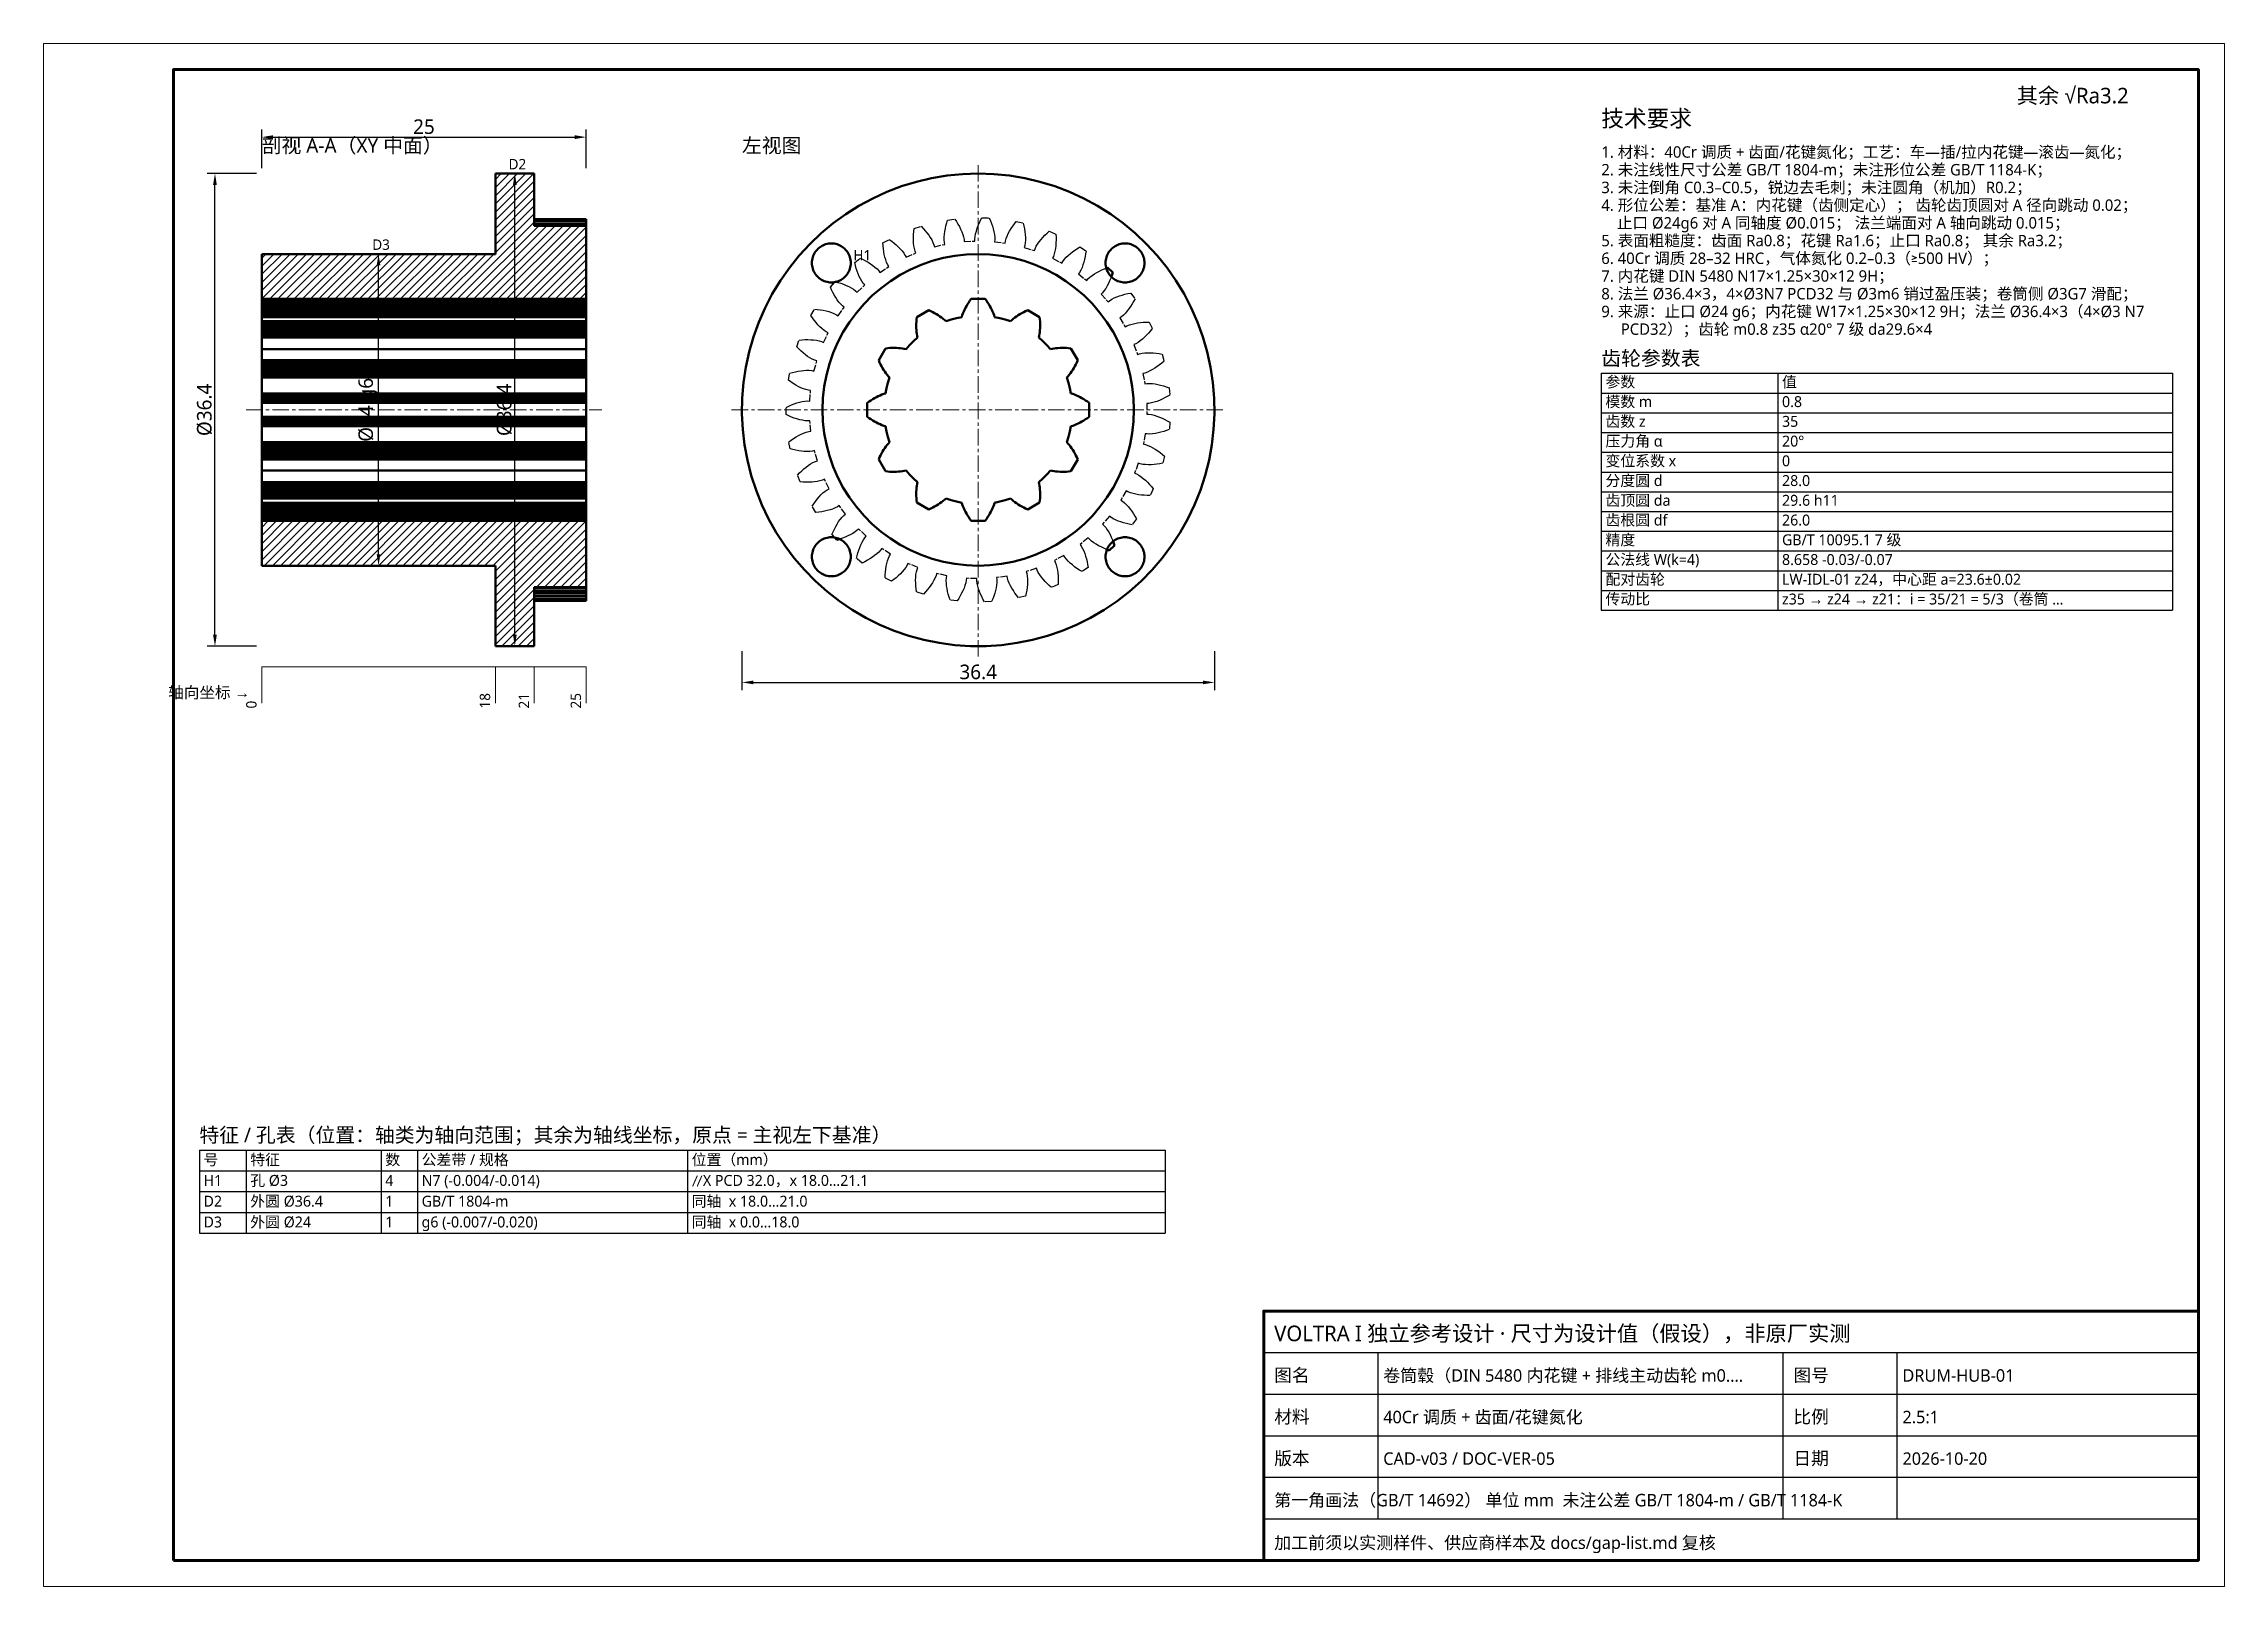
# Model space of a CAD drawing. Header units: millimetres. Extents: x 0 to 420, y 0 to 297.
import ezdxf

# ---------------------------------------------------------------- set-up
doc = ezdxf.new("R2010")
doc.units = ezdxf.units.MM
doc.linetypes.add('CENTER', pattern=[5.08, 3.175, -0.635, 0.635, -0.635])
doc.linetypes.add('DASHED', pattern=[1.524, 1.27, -0.254])
for name, color, linetype, lineweight in [('CENTER', 1, 'CENTER', 18), ('DIM', 3, 'CONTINUOUS', 18), ('FRAME', 7, 'CONTINUOUS', 70), ('HATCH', 8, 'CONTINUOUS', 13), ('HIDDEN', 8, 'DASHED', 25), ('TEXT', 7, 'CONTINUOUS', 25), ('VISIBLE', 7, 'CONTINUOUS', 50)]:
    doc.layers.add(name, color=color, linetype=linetype, lineweight=lineweight)
doc.styles.add('CJK', font='NotoSansCJK-Regular.ttc')
doc.dimstyles.new('GB', dxfattribs={"dimtxt": 2.8, "dimasz": 2.2, "dimexe": 1.5, "dimexo": 1, "dimgap": 0.6, "dimtad": 1, "dimlfac": 100, "dimzin": 12, "dimdsep": 46, "dimtxsty": 'CJK', "dimcen": 2.5, "dimazin": 3, "dimtfac": 0.5, "dimtmove": 2, "dimatfit": 3})

msp = doc.modelspace()

# ---------------------------------------------------------------- texts
at = {"layer": 'DIM', "style": 'CJK'}
for s, height, p in [('D2', 2, (89.55, 272.8)), ('D3', 2, (63.3, 257.3)), ('H1', 2, (155.96878, 255.275)), ('轴向坐标 →', 2.2, (24, 171))]:
    msp.add_text(s, height=height, dxfattribs=at).set_placement(p)
for s, p in [('0', (41, 169)), ('18', (86, 169)), ('21', (93.5, 169)), ('25', (103.5, 169))]:
    msp.add_text(s, height=2, rotation=90, dxfattribs=at).set_placement(p)
at = {"layer": 'TEXT', "style": 'CJK'}
for s, height, p in [('其余 √Ra3.2', 3, (380, 285.5)), ('技术要求', 3.2, (300, 281)), ('剖视 A-A（XY 中面）', 2.8, (42, 276)), ('左视图', 2.8, (134.5, 276)), ('1. 材料：40Cr 调质 + 齿面/花键氮化；工艺：车—插/拉内花键—滚齿—氮化；', 2.2, (300, 275.04)), ('2. 未注线性尺寸公差 GB/T 1804-m；未注形位公差 GB/T 1184-K；', 2.2, (300, 271.63)), ('3. 未注倒角 C0.3–C0.5，锐边去毛刺；未注圆角（机加）R0.2；', 2.2, (300, 268.22)), ('4. 形位公差：基准 A：内花键（齿侧定心）； 齿轮齿顶圆对 A 径向跳动 0.02；', 2.2, (300, 264.81)), ('5. 表面粗糙度：齿面 Ra0.8；花键 Ra1.6；止口 Ra0.8； 其余 Ra3.2；', 2.2, (300, 257.99)), ('\u3000止口 Ø24g6 对 A 同轴度 Ø0.015； 法兰端面对 A 轴向跳动 0.015；', 2.2, (300, 261.4)), ('6. 40Cr 调质 28–32 HRC，气体氮化 0.2–0.3（≥500 HV）；', 2.2, (300, 254.58)), ('7. 内花键 DIN 5480 N17×1.25×30×12 9H；', 2.2, (300, 251.17)), ('8. 法兰 Ø36.4×3，4×Ø3N7 PCD32 与 Ø3m6 销过盈压装；卷筒侧 Ø3G7 滑配；', 2.2, (300, 247.76)), ('9. 来源：止口 Ø24 g6；内花键 W17×1.25×30×12 9H；法兰 Ø36.4×3（4×Ø3 N7', 2.2, (300, 244.35)), ('\u3000 PCD32）；齿轮 m0.8 z35 α20° 7 级 da29.6×4', 2.2, (300, 240.94)), ('齿轮参数表', 2.8, (300, 235.03)), ('参数', 2.1, (300.8, 230.83)), ('值', 2.1, (334.8, 230.83)), ('模数 m', 2.1, (300.8, 227.03)), ('0.8', 2.1, (334.8, 227.03)), ('齿数 z', 2.1, (300.8, 223.23)), ('35', 2.1, (334.8, 223.23)), ('压力角 α', 2.1, (300.8, 219.43)), ('20°', 2.1, (334.8, 219.43)), ('分度圆 d', 2.1, (300.8, 211.83)), ('变位系数 x', 2.1, (300.8, 215.63)), ('0', 2.1, (334.8, 215.63)), ('齿顶圆 da', 2.1, (300.8, 208.03)), ('28.0', 2.1, (334.8, 211.83)), ('29.6 h11', 2.1, (334.8, 208.03)), ('齿根圆 df', 2.1, (300.8, 204.23)), ('26.0', 2.1, (334.8, 204.23)), ('精度', 2.1, (300.8, 200.43)), ('GB/T 10095.1 7 级', 2.1, (334.8, 200.43)), ('公法线 W(k=4)', 2.1, (300.8, 196.63)), ('8.658 -0.03/-0.07', 2.1, (334.8, 196.63)), ('配对齿轮', 2.1, (300.8, 192.83)), ('LW-IDL-01 z24，中心距 a=23.6±0.02', 2.1, (334.8, 192.83)), ('传动比', 2.1, (300.8, 189.03)), ('z35 → z24 → z21：i = 35/21 = 5/3（卷筒 …', 2.1, (334.8, 189.03)), ('特征 / 孔表（位置：轴类为轴向范围；其余为轴线坐标，原点 = 主视左下基准）', 2.8, (30, 85.5)), ('号', 2.1, (30.8, 81.1)), ('特征', 2.1, (39.8, 81.1)), ('数', 2.1, (65.8, 81.1)), ('公差带 / 规格', 2.1, (72.8, 81.1)), ('位置（mm）', 2.1, (124.8, 81.1)), ('H1', 2.1, (30.8, 77.1)), ('孔 Ø3', 2.1, (39.8, 77.1)), ('4', 2.1, (65.8, 77.1)), ('N7 (-0.004/-0.014)', 2.1, (72.8, 77.1)), ('∥X PCD 32.0，x 18.0…21.1', 2.1, (124.8, 77.1)), ('D2', 2.1, (30.8, 73.1)), ('外圆 Ø36.4', 2.1, (39.8, 73.1)), ('外圆 Ø24', 2.1, (39.8, 69.1)), ('1', 2.1, (65.8, 73.1)), ('GB/T 1804-m', 2.1, (72.8, 73.1)), ('同轴  x 18.0…21.0', 2.1, (124.8, 73.1)), ('同轴  x 0.0…18.0', 2.1, (124.8, 69.1)), ('D3', 2.1, (30.8, 69.1)), ('1', 2.1, (65.8, 69.1)), ('g6 (-0.007/-0.020)', 2.1, (72.8, 69.1)), ('VOLTRA I 独立参考设计 · 尺寸为设计值（假设），非原厂实测', 3, (237, 47.2)), ('图名', 2.5, (237, 39.4)), ('卷筒毂（DIN 5480 内花键 + 排线主动齿轮 m0.…', 2.4, (258, 39.4)), ('图号', 2.5, (337, 39.4)), ('DRUM-HUB-01', 2.4, (358, 39.4)), ('材料', 2.5, (237, 31.4)), ('40Cr 调质 + 齿面/花键氮化', 2.4, (258, 31.4)), ('比例', 2.5, (337, 31.4)), ('2.5:1', 2.4, (358, 31.4)), ('版本', 2.5, (237, 23.4)), ('CAD-v03 / DOC-VER-05', 2.4, (258, 23.4)), ('日期', 2.5, (337, 23.4)), ('2026-10-20', 2.4, (358, 23.4)), ('第一角画法（GB/T 14692） 单位 mm  未注公差 GB/T 1804-m / GB/T 1184-K', 2.4, (237, 15.4)), ('加工前须以实测样件、供应商样本及 docs/gap-list.md 复核', 2.4, (237, 7.2))]:
    msp.add_text(s, height=height, dxfattribs=at).set_placement(p)

# ---------------------------------------------------------------- dimensions: what is measured, and where the dimension line sits
at = {"layer": 'DIM'}
for base, p1, p2, text in [((42, 279), (42, 272), (104.5, 272), '25'), ((134.5, 174.02488), (134.5, 181.02488), (225.48756, 181.02488), '36.4')]:
    msp.add_linear_dim(base=base, p1=p1, p2=p2, text=text, dimstyle='GB', dxfattribs=at).render()
for base, p1, p2, text in [((33, 181), (42, 181), (42, 272), 'Ø36.4'), ((90.75, 181), (90.75, 181), (90.75, 272), 'Ø36.4'), ((64.5, 196.5), (64.5, 196.5), (64.5, 256.5), 'Ø24 g6')]:
    msp.add_linear_dim(base=base, p1=p1, p2=p2, angle=90, text=text, dimstyle='GB', dxfattribs=at).render()

# ---------------------------------------------------------------- hatches: boundary and pattern name
at = {"layer": 'HATCH'}
h = msp.add_hatch(dxfattribs=at)
h.set_pattern_fill('ANSI31', scale=0.35)
h.paths.add_polyline_path([(94.5, 272), (93.74665, 272), (92.9933, 272), (92.23996, 272), (91.48661, 272), (90.73326, 272), (89.97991, 272), (89.22657, 272), (88.47322, 272), (87.71987, 272), (87, 271.96652), (87, 271.21318), (87, 270.45983), (87, 269.70648), (87, 268.95313), (87, 268.19979), (87, 267.44644), (87, 266.69309), (87, 265.93974), (87, 265.1864), (87, 264.43305), (87, 263.6797), (87, 262.92635), (87, 262.173), (87, 261.41966), (87, 260.66631), (87, 259.91296), (87, 259.15961), (87, 258.40627), (87, 257.65292), (87, 256.89957), (86.64622, 256.5), (85.89288, 256.5), (85.13953, 256.5), (84.38618, 256.5), (83.63283, 256.5), (82.87949, 256.5), (82.12614, 256.5), (81.37279, 256.5), (80.61944, 256.5), (79.8661, 256.5), (79.11275, 256.5), (78.3594, 256.5), (77.60605, 256.5), (76.8527, 256.5), (76.09936, 256.5), (75.34601, 256.5), (74.59266, 256.5), (73.83931, 256.5), (73.08597, 256.5), (72.33262, 256.5), (71.57927, 256.5), (70.82592, 256.5), (70.07258, 256.5), (69.31923, 256.5), (68.56588, 256.5), (67.81253, 256.5), (67.05919, 256.5), (66.30584, 256.5), (65.55249, 256.5), (64.79914, 256.5), (64.0458, 256.5), (63.29245, 256.5), (62.5391, 256.5), (61.78575, 256.5), (61.0324, 256.5), (60.27906, 256.5), (59.52571, 256.5), (58.77236, 256.5), (58.01901, 256.5), (57.26567, 256.5), (56.51232, 256.5), (55.75897, 256.5), (55.00562, 256.5), (54.25228, 256.5), (53.49893, 256.5), (52.74558, 256.5), (51.99223, 256.5), (51.23889, 256.5), (50.48554, 256.5), (49.73219, 256.5), (48.97884, 256.5), (48.2255, 256.5), (47.47215, 256.5), (46.7188, 256.5), (45.96545, 256.5), (45.2121, 256.5), (44.45876, 256.5), (43.70541, 256.5), (42.95206, 256.5), (42.19871, 256.5), (42, 255.94537), (42, 255.19202), (42, 254.43867), (42, 253.68532), (42, 252.93198), (42, 252.17863), (42, 251.42528), (42, 250.67193), (42, 249.91859), (42, 249.16524), (42, 248.41189), (42.20648, 247.86502), (42.95983, 247.86502), (43.71318, 247.86502), (44.46652, 247.86502), (45.21987, 247.86502), (45.97322, 247.86502), (46.72657, 247.86502), (47.47991, 247.86502), (48.23326, 247.86502), (48.98661, 247.86502), (49.73996, 247.86502), (50.4933, 247.86502), (51.24665, 247.86502), (52, 247.86502), (52.75335, 247.86502), (53.5067, 247.86502), (54.26004, 247.86502), (55.01339, 247.86502), (55.76674, 247.86502), (56.52009, 247.86502), (57.27343, 247.86502), (58.02678, 247.86502), (58.78013, 247.86502), (59.53348, 247.86502), (60.28682, 247.86502), (61.04017, 247.86502), (61.79352, 247.86502), (62.54687, 247.86502), (63.30021, 247.86502), (64.05356, 247.86502), (64.80691, 247.86502), (65.56026, 247.86502), (66.3136, 247.86502), (67.06695, 247.86502), (67.8203, 247.86502), (68.57365, 247.86502), (69.327, 247.86502), (70.08034, 247.86502), (70.83369, 247.86502), (71.58704, 247.86502), (72.34039, 247.86502), (73.09373, 247.86502), (73.84708, 247.86502), (74.60043, 247.86502), (75.35378, 247.86502), (76.10712, 247.86502), (76.86047, 247.86502), (77.61382, 247.86502), (78.36717, 247.86502), (79.12051, 247.86502), (79.87386, 247.86502), (80.62721, 247.86502), (81.38056, 247.86502), (82.1339, 247.86502), (82.88725, 247.86502), (83.6406, 247.86502), (84.39395, 247.86502), (85.1473, 247.86502), (85.90064, 247.86502), (86.65399, 247.86502), (87.40734, 247.86502), (88.16069, 247.86502), (88.91403, 247.86502), (89.66738, 247.86502), (90.42073, 247.86502), (91.17408, 247.86502), (91.92742, 247.86502), (92.68077, 247.86502), (93.43412, 247.86502), (94.18747, 247.86502), (94.94081, 247.86502), (95.69416, 247.86502), (96.44751, 247.86502), (97.20086, 247.86502), (97.9542, 247.86502), (98.70755, 247.86502), (99.4609, 247.86502), (100.21425, 247.86502), (100.9676, 247.86502), (101.72094, 247.86502), (102.47429, 247.86502), (103.22764, 247.86502), (103.98099, 247.86502), (104.5, 248.09936), (104.5, 248.8527), (104.5, 249.60605), (104.5, 250.3594), (104.5, 251.11275), (104.5, 251.8661), (104.5, 252.61944), (104.5, 253.37279), (104.5, 254.12614), (104.5, 254.87949), (104.5, 255.63283), (104.5, 256.38618), (104.5, 257.13953), (104.5, 257.89288), (104.5, 258.64622), (104.5, 259.39957), (104.5, 260.15292), (104.5, 260.90627), (104.5, 261.65961), (104.02943, 261.94239), (103.27608, 261.94239), (102.52274, 261.94239), (101.76939, 261.94239), (101.01604, 261.94239), (100.26269, 261.94239), (99.50935, 261.94239), (98.756, 261.94239), (98.00265, 261.94239), (97.2493, 261.94239), (96.49595, 261.94239), (95.74261, 261.94239), (94.98926, 261.94239), (94.5, 262.20648), (94.5, 262.95983), (94.5, 263.71318), (94.5, 264.46652), (94.5, 265.21987), (94.5, 265.97322), (94.5, 266.72657), (94.5, 267.47991), (94.5, 268.23326), (94.5, 268.98661), (94.5, 269.73996), (94.5, 270.4933), (94.5, 271.24665), (94.5, 272)])
h = msp.add_hatch(dxfattribs=at)
h.set_pattern_fill('ANSI31', scale=0.35)
h.paths.add_polyline_path([(87, 181), (87.75335, 181), (88.5067, 181), (89.26004, 181), (90.01339, 181), (90.76674, 181), (91.52009, 181), (92.27343, 181), (93.02678, 181), (93.78013, 181), (94.5, 181.03348), (94.5, 181.78682), (94.5, 182.54017), (94.5, 183.29352), (94.5, 184.04687), (94.5, 184.80021), (94.5, 185.55356), (94.5, 186.30691), (94.5, 187.06026), (94.5, 187.8136), (94.5, 188.56695), (94.5, 189.3203), (94.5, 190.07365), (94.5, 190.827), (94.5, 191.58034), (94.50211, 192.33158), (95.25546, 192.33158), (96.00881, 192.33158), (96.76216, 192.33158), (97.51551, 192.33158), (98.26885, 192.33158), (99.0222, 192.33158), (99.77555, 192.33158), (100.5289, 192.33158), (101.28224, 192.33158), (102.03559, 192.33158), (102.78894, 192.33158), (103.54229, 192.33158), (104.29563, 192.33158), (104.5, 192.88056), (104.5, 193.6339), (104.5, 194.38725), (104.5, 195.1406), (104.5, 195.89395), (104.5, 196.6473), (104.5, 197.40064), (104.5, 198.15399), (104.5, 198.90734), (104.5, 199.66069), (104.5, 200.41403), (104.5, 201.16738), (104.5, 201.92073), (104.5, 202.67408), (104.5, 203.42742), (104.5, 204.18077), (104.5, 204.93412), (103.94751, 205.13498), (103.19416, 205.13498), (102.44081, 205.13498), (101.68747, 205.13498), (100.93412, 205.13498), (100.18077, 205.13498), (99.42742, 205.13498), (98.67408, 205.13498), (97.92073, 205.13498), (97.16738, 205.13498), (96.41403, 205.13498), (95.66069, 205.13498), (94.90734, 205.13498), (94.15399, 205.13498), (93.40064, 205.13498), (92.6473, 205.13498), (91.89395, 205.13498), (91.1406, 205.13498), (90.38725, 205.13498), (89.6339, 205.13498), (88.88056, 205.13498), (88.12721, 205.13498), (87.37386, 205.13498), (86.62051, 205.13498), (85.86717, 205.13498), (85.11382, 205.13498), (84.36047, 205.13498), (83.60712, 205.13498), (82.85378, 205.13498), (82.10043, 205.13498), (81.34708, 205.13498), (80.59373, 205.13498), (79.84039, 205.13498), (79.08704, 205.13498), (78.33369, 205.13498), (77.58034, 205.13498), (76.827, 205.13498), (76.07365, 205.13498), (75.3203, 205.13498), (74.56695, 205.13498), (73.8136, 205.13498), (73.06026, 205.13498), (72.30691, 205.13498), (71.55356, 205.13498), (70.80021, 205.13498), (70.04687, 205.13498), (69.29352, 205.13498), (68.54017, 205.13498), (67.78682, 205.13498), (67.03348, 205.13498), (66.28013, 205.13498), (65.52678, 205.13498), (64.77343, 205.13498), (64.02009, 205.13498), (63.26674, 205.13498), (62.51339, 205.13498), (61.76004, 205.13498), (61.0067, 205.13498), (60.25335, 205.13498), (59.5, 205.13498), (58.74665, 205.13498), (57.9933, 205.13498), (57.23996, 205.13498), (56.48661, 205.13498), (55.73326, 205.13498), (54.97991, 205.13498), (54.22657, 205.13498), (53.47322, 205.13498), (52.71987, 205.13498), (51.96652, 205.13498), (51.21318, 205.13498), (50.45983, 205.13498), (49.70648, 205.13498), (48.95313, 205.13498), (48.19979, 205.13498), (47.44644, 205.13498), (46.69309, 205.13498), (45.93974, 205.13498), (45.1864, 205.13498), (44.43305, 205.13498), (43.6797, 205.13498), (42.92635, 205.13498), (42.173, 205.13498), (42, 204.55463), (42, 203.80129), (42, 203.04794), (42, 202.29459), (42, 201.54124), (42, 200.7879), (42, 200.03455), (42, 199.2812), (42, 198.52785), (42, 197.7745), (42, 197.02116), (42.23219, 196.5), (42.98554, 196.5), (43.73889, 196.5), (44.49223, 196.5), (45.24558, 196.5), (45.99893, 196.5), (46.75228, 196.5), (47.50562, 196.5), (48.25897, 196.5), (49.01232, 196.5), (49.76567, 196.5), (50.51901, 196.5), (51.27236, 196.5), (52.02571, 196.5), (52.77906, 196.5), (53.5324, 196.5), (54.28575, 196.5), (55.0391, 196.5), (55.79245, 196.5), (56.5458, 196.5), (57.29914, 196.5), (58.05249, 196.5), (58.80584, 196.5), (59.55919, 196.5), (60.31253, 196.5), (61.06588, 196.5), (61.81923, 196.5), (62.57258, 196.5), (63.32592, 196.5), (64.07927, 196.5), (64.83262, 196.5), (65.58597, 196.5), (66.33931, 196.5), (67.09266, 196.5), (67.84601, 196.5), (68.59936, 196.5), (69.3527, 196.5), (70.10605, 196.5), (70.8594, 196.5), (71.61275, 196.5), (72.3661, 196.5), (73.11944, 196.5), (73.87279, 196.5), (74.62614, 196.5), (75.37949, 196.5), (76.13283, 196.5), (76.88618, 196.5), (77.63953, 196.5), (78.39288, 196.5), (79.14622, 196.5), (79.89957, 196.5), (80.65292, 196.5), (81.40627, 196.5), (82.15961, 196.5), (82.91296, 196.5), (83.66631, 196.5), (84.41966, 196.5), (85.173, 196.5), (85.92635, 196.5), (86.6797, 196.5), (87, 196.06695), (87, 195.3136), (87, 194.56026), (87, 193.80691), (87, 193.05356), (87, 192.30021), (87, 191.54687), (87, 190.79352), (87, 190.04017), (87, 189.28682), (87, 188.53348), (87, 187.78013), (87, 187.02678), (87, 186.27343), (87, 185.52009), (87, 184.76674), (87, 184.01339), (87, 183.26004), (87, 182.5067), (87, 181.75335), (87, 181)])

# ---------------------------------------------------------------- linework, layer by layer
at = {"layer": 'CENTER'}
for p, q in [((179.99378, 179), (179.99378, 274)), ((39, 226.5), (107.5, 226.5)), ((132.49378, 226.5), (227.49378, 226.5))]:
    msp.add_line(p, q, dxfattribs=at)
at = {"layer": 'DIM'}
for p, q in [((42, 177), (42, 170)), ((42, 177), (104.5, 177)), ((87, 177), (87, 170)), ((94.5, 177), (94.5, 170)), ((104.5, 177), (104.5, 170))]:
    msp.add_line(p, q, dxfattribs=at)
at = {"layer": 'FRAME', "lineweight": 18}
msp.add_lwpolyline([(0, 0), (420, 0), (420, 297), (0, 297)], close=True, dxfattribs=at)
at = {"layer": 'FRAME'}
for points in [[(25, 5), (415, 5), (415, 292), (25, 292)], [(235, 5), (415, 5), (415, 53), (235, 53)]]:
    msp.add_lwpolyline(points, close=True, dxfattribs=at)
at = {"layer": 'HIDDEN'}
for points in [[(162.40807, 268.46418), (165.21995, 269.53468)], [(165.21995, 269.53468), (168.09644, 270.41701)], [(168.09644, 270.41701), (171.02496, 271.10729)], [(171.02496, 271.10729), (173.99269, 271.60252)], [(173.99269, 271.60252), (176.98666, 271.90052)], [(176.98666, 271.90052), (179.99378, 272)], [(179.99378, 272), (183.0009, 271.90052)], [(183.0009, 271.90052), (185.99487, 271.60252)], [(185.99487, 271.60252), (188.96261, 271.10729)], [(188.96261, 271.10729), (191.89112, 270.41701)], [(191.89112, 270.41701), (194.76761, 269.53468)], [(194.76761, 269.53468), (197.57949, 268.46418)], [(154.48125, 264.1744), (157.02695, 265.77817)], [(157.02695, 265.77817), (159.67308, 267.21018)], [(159.67308, 267.21018), (162.40807, 268.46418)], [(197.57949, 268.46418), (200.31448, 267.21018)], [(200.31448, 267.21018), (202.96061, 265.77817)], [(202.96061, 265.77817), (205.50632, 264.1744)], [(147.55554, 258.40627), (149.73516, 260.48038)], [(149.73516, 260.48038), (152.0471, 262.40589)], [(152.0471, 262.40589), (154.48125, 264.1744)], [(167.56509, 260.257), (167.6121, 260.82104)], [(167.56509, 260.257), (167.6121, 260.82104)], [(167.6121, 260.82104), (167.6804, 261.39098)], [(167.6121, 260.82104), (167.6804, 261.39098)], [(167.6804, 261.39098), (169.0046, 261.83041)], [(167.6804, 261.39098), (169.0046, 261.83041)], [(169.0046, 261.83041), (169.4001, 261.41437)], [(169.0046, 261.83041), (169.4001, 261.41437)], [(169.4001, 261.41437), (169.77499, 260.99034)], [(169.4001, 261.41437), (169.77499, 260.99034)], [(169.77499, 260.99034), (170.12815, 260.55836)], [(169.77499, 260.99034), (170.12815, 260.55836)], [(170.12815, 260.55836), (170.45808, 260.1184)], [(170.12815, 260.55836), (170.45808, 260.1184)], [(173.49547, 260.31198), (173.5688, 260.84889)], [(173.49547, 260.31198), (173.5688, 260.84889)], [(173.5688, 260.84889), (173.66841, 261.38972)], [(173.5688, 260.84889), (173.66841, 261.38972)], [(173.66841, 261.38972), (173.79237, 261.93374)], [(173.66841, 261.38972), (173.79237, 261.93374)], [(173.79237, 261.93374), (173.93934, 262.48032)], [(173.79237, 261.93374), (173.93934, 262.48032)], [(173.93934, 262.48032), (174.10831, 263.02891)], [(173.93934, 262.48032), (174.10831, 263.02891)], [(174.10831, 263.02891), (175.48969, 263.22483)], [(174.10831, 263.02891), (175.48969, 263.22483)], [(175.48969, 263.22483), (175.80455, 262.74486)], [(175.48969, 263.22483), (175.80455, 262.74486)], [(175.80455, 262.74486), (176.0977, 262.2607)], [(175.80455, 262.74486), (176.0977, 262.2607)], [(176.0977, 262.2607), (176.36805, 261.77261)], [(176.0977, 262.2607), (176.36805, 261.77261)], [(176.36805, 261.77261), (176.61412, 261.2808)], [(176.36805, 261.77261), (176.61412, 261.2808)], [(176.61412, 261.2808), (176.83385, 260.78547)], [(176.61412, 261.2808), (176.83385, 260.78547)], [(176.83385, 260.78547), (177.02408, 260.28667)], [(176.83385, 260.78547), (177.02408, 260.28667)], [(179.39597, 259.89774), (179.49894, 260.41332)], [(179.39597, 259.89774), (179.49894, 260.41332)], [(179.49894, 260.41332), (179.63726, 260.92893)], [(179.49894, 260.41332), (179.63726, 260.92893)], [(179.63726, 260.92893), (179.80528, 261.44411)], [(179.63726, 260.92893), (179.80528, 261.44411)], [(179.80528, 261.44411), (179.99986, 261.95847)], [(179.80528, 261.44411), (179.99986, 261.95847)], [(179.99986, 261.95847), (180.21897, 262.47161)], [(179.99986, 261.95847), (180.21897, 262.47161)], [(180.21897, 262.47161), (180.46117, 262.98316)], [(180.21897, 262.47161), (180.46117, 262.98316)], [(180.46117, 262.98316), (180.72538, 263.49277)], [(180.46117, 262.98316), (180.72538, 263.49277)], [(180.72538, 263.49277), (182.11955, 263.43888)], [(180.72538, 263.49277), (182.11955, 263.43888)], [(182.11955, 263.43888), (182.34364, 262.91041)], [(182.11955, 263.43888), (182.34364, 262.91041)], [(182.34364, 262.91041), (182.54563, 262.38168)], [(182.34364, 262.91041), (182.54563, 262.38168)], [(182.54563, 262.38168), (182.72448, 261.85316)], [(182.54563, 262.38168), (182.72448, 261.85316)], [(182.72448, 261.85316), (182.87878, 261.32533)], [(182.72448, 261.85316), (182.87878, 261.32533)], [(182.87878, 261.32533), (183.00653, 260.79871)], [(182.87878, 261.32533), (183.00653, 260.79871)], [(183.00653, 260.79871), (183.10465, 260.27397)], [(183.00653, 260.79871), (183.10465, 260.27397)], [(185.56235, 259.95668), (185.79052, 260.4393)], [(185.56235, 259.95668), (185.79052, 260.4393)], [(185.79052, 260.4393), (186.04782, 260.9162)], [(185.79052, 260.4393), (186.04782, 260.9162)], [(186.04782, 260.9162), (186.33112, 261.38755)], [(186.04782, 260.9162), (186.33112, 261.38755)], [(186.33112, 261.38755), (186.63833, 261.85332)], [(186.33112, 261.38755), (186.63833, 261.85332)], [(186.63833, 261.85332), (186.96798, 262.31341)], [(186.63833, 261.85332), (186.96798, 262.31341)], [(186.96798, 262.31341), (187.31894, 262.76765)], [(186.96798, 262.31341), (187.31894, 262.76765)], [(187.31894, 262.76765), (188.68108, 262.46569)], [(187.31894, 262.76765), (188.68108, 262.46569)], [(188.68108, 262.46569), (188.80721, 261.90569)], [(188.68108, 262.46569), (188.80721, 261.90569)], [(188.80721, 261.90569), (188.91154, 261.3494)], [(188.80721, 261.90569), (188.91154, 261.3494)], [(188.91154, 261.3494), (188.99315, 260.79744)], [(188.91154, 261.3494), (188.99315, 260.79744)], [(188.99315, 260.79744), (189.05072, 260.25053)], [(188.99315, 260.79744), (189.05072, 260.25053)], [(192.84413, 260.09875), (193.25063, 260.49258)], [(192.84413, 260.09875), (193.25063, 260.49258)], [(193.25063, 260.49258), (193.67706, 260.87685)], [(193.25063, 260.49258), (193.67706, 260.87685)], [(193.67706, 260.87685), (194.96339, 260.33653)], [(193.67706, 260.87685), (194.96339, 260.33653)], [(205.50632, 264.1744), (207.94046, 262.40589)], [(207.94046, 262.40589), (210.2524, 260.48038)], [(210.2524, 260.48038), (212.43202, 258.40627)], [(145.51775, 256.19265), (147.55554, 258.40627)], [(148.24508, 256.21962), (148.14888, 255.96089)], [(148.36005, 256.47058), (148.24508, 256.21962)], [(148.49317, 256.71239), (148.36005, 256.47058)], [(148.64371, 256.94376), (148.49317, 256.71239)], [(148.81087, 257.16343), (148.64371, 256.94376)], [(148.99373, 257.3702), (148.81087, 257.16343)], [(149.19131, 257.56297), (148.99373, 257.3702)], [(149.40253, 257.74068), (149.19131, 257.56297)], [(149.62625, 257.90237), (149.40253, 257.74068)], [(149.86126, 258.04717), (149.62625, 257.90237)], [(150.10628, 258.17428), (149.86126, 258.04717)], [(150.35999, 258.28303), (150.10628, 258.17428)], [(150.62102, 258.37282), (150.35999, 258.28303)], [(150.88794, 258.44317), (150.62102, 258.37282)], [(151.15931, 258.49369), (150.88794, 258.44317)], [(151.43366, 258.52411), (151.15931, 258.49369)], [(151.70951, 258.53427), (151.43366, 258.52411)], [(151.98794, 258.52392), (151.70951, 258.53427)], [(152.26484, 258.49292), (151.98794, 258.52392)], [(152.53867, 258.44145), (152.26484, 258.49292)], [(152.80793, 258.36979), (152.53867, 258.44145)], [(153.07112, 258.27834), (152.80793, 258.36979)], [(153.32679, 258.1676), (153.07112, 258.27834)], [(153.57354, 258.03818), (153.32679, 258.1676)], [(153.80999, 257.89079), (153.57354, 258.03818)], [(154.03485, 257.72626), (153.80999, 257.89079)], [(154.24687, 257.54548), (154.03485, 257.72626)], [(154.44489, 257.34946), (154.24687, 257.54548)], [(154.6278, 257.13928), (154.44489, 257.34946)], [(154.7946, 256.9161), (154.6278, 257.13928)], [(154.94437, 256.68115), (154.7946, 256.9161)], [(155.07629, 256.43573), (154.94437, 256.68115)], [(155.18961, 256.18119), (155.07629, 256.43573)], [(161.64826, 258.63163), (162.87272, 259.30044)], [(161.64826, 258.63163), (162.87272, 259.30044)], [(161.68282, 258.05865), (161.64826, 258.63163)], [(161.68282, 258.05865), (161.64826, 258.63163)], [(161.73728, 257.49528), (161.68282, 258.05865)], [(161.73728, 257.49528), (161.68282, 258.05865)], [(161.81238, 256.9424), (161.73728, 257.49528)], [(161.81238, 256.9424), (161.73728, 257.49528)], [(161.90915, 256.40105), (161.81238, 256.9424)], [(161.90915, 256.40105), (161.81238, 256.9424)], [(162.02916, 255.87262), (161.90915, 256.40105)], [(162.02916, 255.87262), (161.90915, 256.40105)], [(162.87272, 259.30044), (163.33614, 258.96171)], [(162.87272, 259.30044), (163.33614, 258.96171)], [(163.33614, 258.96171), (163.78073, 258.61143)], [(163.33614, 258.96171), (163.78073, 258.61143)], [(163.78073, 258.61143), (164.20534, 258.24945)], [(163.78073, 258.61143), (164.20534, 258.24945)], [(164.20534, 258.24945), (164.60852, 257.87547)], [(164.20534, 258.24945), (164.60852, 257.87547)], [(164.60852, 257.87547), (164.98829, 257.48893)], [(164.60852, 257.87547), (164.98829, 257.48893)], [(164.98829, 257.48893), (165.34166, 257.08878)], [(164.98829, 257.48893), (165.34166, 257.08878)], [(165.34166, 257.08878), (165.66336, 256.67292)], [(165.34166, 257.08878), (165.66336, 256.67292)], [(165.66336, 256.67292), (165.93815, 256.23452)], [(165.66336, 256.67292), (165.93815, 256.23452)], [(165.93815, 256.23452), (166.1045, 255.88261)], [(165.93815, 256.23452), (166.1045, 255.88261)], [(166.1045, 255.88261), (167.97614, 256.69646)], [(166.1045, 255.88261), (167.97614, 256.69646)], [(167.53882, 259.14966), (167.54026, 259.69959)], [(167.53882, 259.14966), (167.54026, 259.69959)], [(167.56254, 258.60829), (167.53882, 259.14966)], [(167.56254, 258.60829), (167.53882, 259.14966)], [(167.54026, 259.69959), (167.56509, 260.257)], [(167.54026, 259.69959), (167.56509, 260.257)], [(167.61421, 258.07696), (167.56254, 258.60829)], [(167.61421, 258.07696), (167.56254, 258.60829)], [(167.69896, 257.55807), (167.61421, 258.07696)], [(167.69896, 257.55807), (167.61421, 258.07696)], [(167.83221, 257.05811), (167.69896, 257.55807)], [(167.83221, 257.05811), (167.69896, 257.55807)], [(167.97614, 256.69646), (167.83221, 257.05811)], [(167.97614, 256.69646), (167.83221, 257.05811)], [(170.45808, 260.1184), (170.76272, 259.67026)], [(170.45808, 260.1184), (170.76272, 259.67026)], [(170.76272, 259.67026), (171.03896, 259.21345)], [(170.76272, 259.67026), (171.03896, 259.21345)], [(171.03896, 259.21345), (171.28124, 258.74683)], [(171.03896, 259.21345), (171.28124, 258.74683)], [(171.28124, 258.74683), (171.47333, 258.2664)], [(171.28124, 258.74683), (171.47333, 258.2664)], [(171.47333, 258.2664), (171.57417, 257.89045)], [(171.47333, 258.2664), (171.57417, 257.89045)], [(171.57417, 257.89045), (173.56105, 258.35702)], [(171.57417, 257.89045), (173.56105, 258.35702)], [(173.44218, 259.25428), (173.45143, 259.77996)], [(173.44218, 259.25428), (173.45143, 259.77996)], [(173.48401, 258.73857), (173.44218, 259.25428)], [(173.48401, 258.73857), (173.44218, 259.25428)], [(173.45143, 259.77996), (173.49547, 260.31198)], [(173.45143, 259.77996), (173.49547, 260.31198)], [(173.56105, 258.35702), (173.48401, 258.73857)], [(173.56105, 258.35702), (173.48401, 258.73857)], [(175.52251, 256.16492), (177.75188, 256.41611)], [(177.02408, 260.28667), (177.17915, 259.78429)], [(177.02408, 260.28667), (177.17915, 259.78429)], [(177.17915, 259.78429), (177.28237, 259.27729)], [(177.17915, 259.78429), (177.28237, 259.27729)], [(177.28237, 259.27729), (177.31446, 258.88937)], [(177.28237, 259.27729), (177.31446, 258.88937)], [(177.31446, 258.88937), (179.35272, 258.99368)], [(177.31446, 258.88937), (179.35272, 258.99368)], [(177.75188, 256.41611), (179.99378, 256.5)], [(179.34504, 259.38284), (179.39597, 259.89774)], [(179.34504, 259.38284), (179.39597, 259.89774)], [(179.35272, 258.99368), (179.34504, 259.38284)], [(179.35272, 258.99368), (179.34504, 259.38284)], [(179.99378, 256.5), (182.23568, 256.41611)], [(182.23568, 256.41611), (184.46505, 256.16492)], [(183.10465, 260.27397), (183.16752, 259.75197)], [(183.10465, 260.27397), (183.16752, 259.75197)], [(183.17855, 259.23468), (183.14086, 258.84727)], [(183.17855, 259.23468), (183.14086, 258.84727)], [(183.14086, 258.84727), (185.16499, 258.58596)], [(183.14086, 258.84727), (185.16499, 258.58596)], [(183.16752, 259.75197), (183.17855, 259.23468)], [(183.16752, 259.75197), (183.17855, 259.23468)], [(185.16499, 258.58596), (185.22693, 258.97024)], [(185.16499, 258.58596), (185.22693, 258.97024)], [(185.22693, 258.97024), (185.36897, 259.46776)], [(185.22693, 258.97024), (185.36897, 259.46776)], [(185.36897, 259.46776), (185.56235, 259.95668)], [(185.36897, 259.46776), (185.56235, 259.95668)], [(188.97238, 258.13996), (188.86611, 257.7655)], [(188.97238, 258.13996), (188.86611, 257.7655)], [(188.86611, 257.7655), (190.81106, 257.14697)], [(188.86611, 257.7655), (190.81106, 257.14697)], [(189.05388, 258.65091), (188.97238, 258.13996)], [(189.05388, 258.65091), (188.97238, 258.13996)], [(189.05072, 260.25053), (189.08239, 259.70957)], [(189.05072, 260.25053), (189.08239, 259.70957)], [(189.08523, 259.17574), (189.05388, 258.65091)], [(189.08523, 259.17574), (189.05388, 258.65091)], [(189.08239, 259.70957), (189.08523, 259.17574)], [(189.08239, 259.70957), (189.08523, 259.17574)], [(190.81106, 257.14697), (190.94061, 257.51401)], [(190.81106, 257.14697), (190.94061, 257.51401)], [(190.94061, 257.51401), (191.16921, 257.97818)], [(190.94061, 257.51401), (191.16921, 257.97818)], [(191.16921, 257.97818), (191.44678, 258.42471)], [(191.16921, 257.97818), (191.44678, 258.42471)], [(191.44678, 258.42471), (191.75746, 258.85884)], [(191.44678, 258.42471), (191.75746, 258.85884)], [(191.75746, 258.85884), (192.09578, 259.28213)], [(191.75746, 258.85884), (192.09578, 259.28213)], [(192.09578, 259.28213), (192.45868, 259.69532)], [(192.09578, 259.28213), (192.45868, 259.69532)], [(192.45868, 259.69532), (192.84413, 260.09875)], [(192.45868, 259.69532), (192.84413, 260.09875)], [(194.64905, 256.51648), (194.47762, 256.0283)], [(194.64905, 256.51648), (194.47762, 256.0283)], [(194.77361, 257.02728), (194.64905, 256.51648)], [(194.77361, 257.02728), (194.64905, 256.51648)], [(194.86613, 257.55304), (194.77361, 257.02728)], [(194.86613, 257.55304), (194.77361, 257.02728)], [(194.93156, 258.09097), (194.86613, 257.55304)], [(194.93156, 258.09097), (194.86613, 257.55304)], [(194.97257, 258.63936), (194.93156, 258.09097)], [(194.97257, 258.63936), (194.93156, 258.09097)], [(194.96339, 260.33653), (194.9875, 259.76301)], [(194.96339, 260.33653), (194.9875, 259.76301)], [(194.99083, 259.19703), (194.97257, 258.63936)], [(194.99083, 259.19703), (194.97257, 258.63936)], [(194.9875, 259.76301), (194.99083, 259.19703)], [(194.9875, 259.76301), (194.99083, 259.19703)], [(196.9631, 255.86665), (197.3463, 256.23833)], [(196.9631, 255.86665), (197.3463, 256.23833)], [(197.3463, 256.23833), (197.75477, 256.59441)], [(197.3463, 256.23833), (197.75477, 256.59441)], [(197.75477, 256.59441), (198.18562, 256.93616)], [(197.75477, 256.59441), (198.18562, 256.93616)], [(198.18562, 256.93616), (198.6369, 257.26428)], [(198.18562, 256.93616), (198.6369, 257.26428)], [(198.6369, 257.26428), (199.10719, 257.5792)], [(198.6369, 257.26428), (199.10719, 257.5792)], [(199.10719, 257.5792), (199.59538, 257.88116)], [(199.10719, 257.5792), (199.59538, 257.88116)], [(199.59538, 257.88116), (200.76457, 257.11984)], [(199.59538, 257.88116), (200.76457, 257.11984)], [(200.68588, 256.55123), (200.5881, 255.99374)], [(200.68588, 256.55123), (200.5881, 255.99374)], [(200.76457, 257.11984), (200.68588, 256.55123)], [(200.76457, 257.11984), (200.68588, 256.55123)], [(204.81497, 256.22286), (204.7186, 255.96443)], [(204.93007, 256.47351), (204.81497, 256.22286)], [(205.06329, 256.71502), (204.93007, 256.47351)], [(205.2139, 256.94609), (205.06329, 256.71502)], [(205.38108, 257.16546), (205.2139, 256.94609)], [(205.56394, 257.37195), (205.38108, 257.16546)], [(205.76148, 257.56444), (205.56394, 257.37195)], [(205.97263, 257.74189), (205.76148, 257.56444)], [(206.19625, 257.90334), (205.97263, 257.74189)], [(206.43114, 258.04792), (206.19625, 257.90334)], [(206.67602, 258.17484), (206.43114, 258.04792)], [(206.92956, 258.28342), (206.67602, 258.17484)], [(207.1904, 258.37307), (206.92956, 258.28342)], [(207.45712, 258.44331), (207.1904, 258.37307)], [(207.72828, 258.49375), (207.45712, 258.44331)], [(208.00242, 258.52413), (207.72828, 258.49375)], [(208.27805, 258.53427), (208.00242, 258.52413)], [(208.55557, 258.52399), (208.27805, 258.53427)], [(208.83157, 258.49319), (208.55557, 258.52399)], [(209.10454, 258.44206), (208.83157, 258.49319)], [(209.37297, 258.37087), (209.10454, 258.44206)], [(209.63539, 258.28), (209.37297, 258.37087)], [(209.89037, 258.16996), (209.63539, 258.28)], [(210.13651, 258.04136), (209.89037, 258.16996)], [(210.37246, 257.89489), (210.13651, 258.04136)], [(210.59692, 257.73136), (210.37246, 257.89489)], [(210.80866, 257.55167), (210.59692, 257.73136)], [(211.00653, 257.3568), (210.80866, 257.55167)], [(211.18943, 257.14783), (211.00653, 257.3568)], [(211.35636, 256.92589), (211.18943, 257.14783)], [(211.50641, 256.6922), (211.35636, 256.92589)], [(211.63876, 256.44805), (211.50641, 256.6922)], [(211.75267, 256.19478), (211.63876, 256.44805)], [(212.43202, 258.40627), (214.46981, 256.19265)], [(141.90271, 251.38614), (143.63073, 253.84919)], [(143.63073, 253.84919), (145.51775, 256.19265)], [(147.9776, 255.15223), (147.96065, 254.87671)], [(147.96065, 254.87671), (147.96401, 254.6007)], [(147.96401, 254.6007), (147.98766, 254.32568)], [(148.01478, 255.42575), (147.9776, 255.15223)], [(147.98766, 254.32568), (148.03147, 254.05314)], [(148.07198, 255.69579), (148.01478, 255.42575)], [(148.03147, 254.05314), (148.09522, 253.78457)], [(148.14888, 255.96089), (148.07198, 255.69579)], [(148.09522, 253.78457), (148.17855, 253.52141)], [(148.17855, 253.52141), (148.28101, 253.2651)], [(148.28101, 253.2651), (148.40205, 253.01702)], [(148.40205, 253.01702), (148.541, 252.77851)], [(148.541, 252.77851), (148.69713, 252.55087)], [(148.69713, 252.55087), (148.86958, 252.33533)], [(148.86958, 252.33533), (149.05742, 252.13306)], [(149.05742, 252.13306), (149.25962, 251.94516)], [(154.09395, 251.88997), (154.30226, 252.07501)], [(154.30226, 252.07501), (154.49627, 252.27499)], [(154.49627, 252.27499), (154.67489, 252.48883)], [(154.67489, 252.48883), (154.83714, 252.71535)], [(154.83714, 252.71535), (154.98212, 252.95328)], [(154.98212, 252.95328), (155.10904, 253.20133)], [(155.10904, 253.20133), (155.21719, 253.45811)], [(155.28373, 255.91894), (155.18961, 256.18119)], [(155.21719, 253.45811), (155.30597, 253.72221)], [(155.35811, 255.65042), (155.28373, 255.91894)], [(155.30597, 253.72221), (155.3749, 253.99218)], [(155.41235, 255.37712), (155.35811, 255.65042)], [(155.3749, 253.99218), (155.42359, 254.26652)], [(155.44615, 255.10055), (155.41235, 255.37712)], [(155.42359, 254.26652), (155.45179, 254.54371)], [(155.45932, 254.82224), (155.44615, 255.10055)], [(155.45179, 254.54371), (155.45932, 254.82224)], [(156.20575, 254.83954), (157.29111, 255.71624)], [(156.20575, 254.83954), (157.29111, 255.71624)], [(156.34207, 254.28194), (156.20575, 254.83954)], [(156.34207, 254.28194), (156.20575, 254.83954)], [(156.49625, 253.73735), (156.34207, 254.28194)], [(156.49625, 253.73735), (156.34207, 254.28194)], [(156.66886, 253.20676), (156.49625, 253.73735)], [(156.66886, 253.20676), (156.49625, 253.73735)], [(156.86074, 252.69139), (156.66886, 253.20676)], [(156.86074, 252.69139), (156.66886, 253.20676)], [(157.07317, 252.19288), (156.86074, 252.69139)], [(157.07317, 252.19288), (156.86074, 252.69139)], [(157.30824, 251.71358), (157.07317, 252.19288)], [(157.30824, 251.71358), (157.07317, 252.19288)], [(157.29111, 255.71624), (157.80758, 255.4657)], [(157.29111, 255.71624), (157.80758, 255.4657)], [(157.80758, 255.4657), (158.30756, 255.20043)], [(157.80758, 255.4657), (158.30756, 255.20043)], [(158.30756, 255.20043), (158.78998, 254.92009)], [(158.30756, 255.20043), (158.78998, 254.92009)], [(158.78998, 254.92009), (159.25346, 254.62411)], [(158.78998, 254.92009), (159.25346, 254.62411)], [(159.25346, 254.62411), (159.69615, 254.31159)], [(159.25346, 254.62411), (159.69615, 254.31159)], [(159.69615, 254.31159), (160.11529, 253.98097)], [(159.69615, 254.31159), (160.11529, 253.98097)], [(160.11529, 253.98097), (160.50607, 253.62924)], [(160.11529, 253.98097), (160.50607, 253.62924)], [(160.50607, 253.62924), (160.85473, 253.24694)], [(160.50607, 253.62924), (160.85473, 253.24694)], [(160.85473, 253.24694), (161.08124, 252.93039)], [(160.85473, 253.24694), (161.08124, 252.93039)], [(161.08124, 252.93039), (162.77748, 254.06536)], [(161.08124, 252.93039), (162.77748, 254.06536)], [(162.17487, 255.35905), (162.02916, 255.87262)], [(162.17487, 255.35905), (162.02916, 255.87262)], [(162.35092, 254.86363), (162.17487, 255.35905)], [(162.35092, 254.86363), (162.17487, 255.35905)], [(162.57129, 254.3955), (162.35092, 254.86363)], [(162.57129, 254.3955), (162.35092, 254.86363)], [(162.77748, 254.06536), (162.57129, 254.3955)], [(162.77748, 254.06536), (162.57129, 254.3955)], [(163.09418, 251.28716), (164.99378, 252.48076)], [(164.99378, 252.48076), (166.97727, 253.52907)], [(166.97727, 253.52907), (169.03355, 254.42621)], [(169.03355, 254.42621), (171.15113, 255.16718)], [(171.15113, 255.16718), (173.31815, 255.74784)], [(173.31815, 255.74784), (175.52251, 256.16492)], [(184.46505, 256.16492), (186.66941, 255.74784)], [(186.66941, 255.74784), (188.83644, 255.16718)], [(188.83644, 255.16718), (190.95401, 254.42621)], [(190.95401, 254.42621), (193.01029, 253.52907)], [(193.01029, 253.52907), (194.99378, 252.48076)], [(194.47762, 256.0283), (194.3062, 255.67884)], [(194.47762, 256.0283), (194.3062, 255.67884)], [(194.3062, 255.67884), (196.10945, 254.72296)], [(194.3062, 255.67884), (196.10945, 254.72296)], [(194.99378, 252.48076), (196.89338, 251.28716)], [(196.10945, 254.72296), (196.30246, 255.06097)], [(196.10945, 254.72296), (196.30246, 255.06097)], [(196.30246, 255.06097), (196.61027, 255.47686)], [(196.30246, 255.06097), (196.61027, 255.47686)], [(196.61027, 255.47686), (196.9631, 255.86665)], [(196.61027, 255.47686), (196.9631, 255.86665)], [(199.51734, 252.96758), (199.28628, 252.65434)], [(199.51734, 252.96758), (199.28628, 252.65434)], [(199.28628, 252.65434), (200.88987, 251.39184)], [(199.28628, 252.65434), (200.88987, 251.39184)], [(199.77318, 253.41731), (199.51734, 252.96758)], [(199.77318, 253.41731), (199.51734, 252.96758)], [(199.98694, 253.89766), (199.77318, 253.41731)], [(199.98694, 253.89766), (199.77318, 253.41731)], [(200.17186, 254.39845), (199.98694, 253.89766)], [(200.17186, 254.39845), (199.98694, 253.89766)], [(200.33229, 254.91604), (200.17186, 254.39845)], [(200.33229, 254.91604), (200.17186, 254.39845)], [(200.47056, 255.4483), (200.33229, 254.91604)], [(200.47056, 255.4483), (200.33229, 254.91604)], [(200.5881, 255.99374), (200.47056, 255.4483)], [(200.5881, 255.99374), (200.47056, 255.4483)], [(201.14013, 251.68996), (201.51725, 252.04421)], [(201.14013, 251.68996), (201.51725, 252.04421)], [(201.51725, 252.04421), (201.93402, 252.36473)], [(201.51725, 252.04421), (201.93402, 252.36473)], [(201.93402, 252.36473), (202.37742, 252.66201)], [(201.93402, 252.36473), (202.37742, 252.66201)], [(202.37742, 252.66201), (202.84291, 252.93943)], [(202.37742, 252.66201), (202.84291, 252.93943)], [(202.84291, 252.93943), (203.32786, 253.19876)], [(202.84291, 252.93943), (203.32786, 253.19876)], [(203.32786, 253.19876), (203.83048, 253.44103)], [(203.32786, 253.19876), (203.83048, 253.44103)], [(203.83048, 253.44103), (204.34944, 253.66692)], [(203.83048, 253.44103), (204.34944, 253.66692)], [(204.34944, 253.66692), (204.8837, 253.87685)], [(204.34944, 253.66692), (204.6623, 253.78985)], [(204.54658, 255.15659), (204.52931, 254.88131)], [(204.52931, 254.88131), (204.53231, 254.60551)], [(204.53231, 254.60551), (204.55559, 254.33068)], [(204.58404, 255.42985), (204.54658, 255.15659)], [(204.55559, 254.33068), (204.59899, 254.0583)], [(204.64148, 255.69962), (204.58404, 255.42985)], [(204.59899, 254.0583), (204.6623, 253.78985)], [(204.7186, 255.96443), (204.64148, 255.69962)], [(204.6623, 253.78985), (204.66468, 253.79079)], [(204.67983, 253.73425), (204.6623, 253.78985)], [(204.74574, 253.5252), (204.72107, 253.60343)], [(204.76788, 253.46966), (204.74574, 253.5252)], [(204.84852, 253.26744), (204.81869, 253.34223)], [(204.87536, 253.21234), (204.84852, 253.26744)], [(204.8837, 253.87685), (205.89816, 252.919)], [(204.97007, 253.01798), (204.93546, 253.08901)], [(205.00167, 252.96373), (204.97007, 253.01798)], [(205.10974, 252.7782), (205.07074, 252.84517)], [(205.14611, 252.7252), (205.10974, 252.7782)], [(205.26676, 252.5494), (205.22376, 252.61206)], [(205.30789, 252.49807), (205.26676, 252.5494)], [(205.44027, 252.33284), (205.3937, 252.39097)], [(205.4861, 252.2836), (205.44027, 252.33284)], [(205.71921, 252.37357), (205.52346, 251.84251)], [(205.62932, 252.12971), (205.52346, 251.84251)], [(205.62932, 252.12971), (205.5796, 252.18313)], [(205.63032, 252.13241), (205.62932, 252.12971)], [(205.62932, 252.12971), (205.83303, 251.94097)], [(205.89816, 252.919), (205.71921, 252.37357)], [(210.68574, 251.90929), (210.8919, 252.09535)], [(210.8919, 252.09535), (211.08373, 252.29617)], [(211.08373, 252.29617), (211.26017, 252.51063)], [(211.26017, 252.51063), (211.42026, 252.73755)], [(211.42026, 252.73755), (211.56311, 252.97571)], [(211.56311, 252.97571), (211.68794, 253.22378)], [(211.68794, 253.22378), (211.79408, 253.48041)], [(211.84753, 255.93377), (211.75267, 256.19478)], [(211.79408, 253.48041), (211.88093, 253.74419)], [(211.92281, 255.66645), (211.84753, 255.93377)], [(211.88093, 253.74419), (211.94802, 254.01368)], [(211.9781, 255.3943), (211.92281, 255.66645)], [(211.94802, 254.01368), (211.99499, 254.28739)], [(212.0131, 255.11881), (211.9781, 255.3943)], [(211.99499, 254.28739), (212.02157, 254.56383)], [(212.02762, 254.84147), (212.0131, 255.11881)], [(212.02157, 254.56383), (212.02762, 254.84147)], [(214.46981, 256.19265), (216.35683, 253.84919)], [(216.35683, 253.84919), (218.08486, 251.38614)], [(138.95318, 246.14482), (140.34125, 248.81427)], [(140.34125, 248.81427), (141.90271, 251.38614)], [(149.25962, 251.94516), (149.4751, 251.77264)], [(149.4751, 251.77264), (149.70269, 251.61644)], [(149.70269, 251.61644), (149.94115, 251.4774)], [(149.94115, 251.4774), (150.18919, 251.35628)], [(150.18919, 251.35628), (150.44547, 251.25373)], [(150.44547, 251.25373), (150.7086, 251.17032)], [(150.7086, 251.17032), (150.97715, 251.10648)], [(150.97715, 251.10648), (151.24967, 251.06257)], [(151.24967, 251.06257), (151.52468, 251.03883)], [(151.52468, 251.03883), (151.8007, 251.03538)], [(151.52782, 250.1366), (152.43919, 251.19301)], [(151.52782, 250.1366), (152.34975, 251.08933)], [(151.76151, 249.6123), (151.52782, 250.1366)], [(151.76151, 249.6123), (151.52782, 250.1366)], [(152.01045, 249.10399), (151.76151, 249.6123)], [(152.01045, 249.10399), (151.76151, 249.6123)], [(151.8007, 251.03538), (152.07621, 251.05224)], [(152.27503, 248.61275), (152.01045, 249.10399)], [(152.27503, 248.61275), (152.01045, 249.10399)], [(152.07621, 251.05224), (152.34975, 251.08933)], [(152.55585, 248.13992), (152.27503, 248.61275)], [(152.55585, 248.13992), (152.27503, 248.61275)], [(152.43778, 251.10567), (152.34975, 251.08933)], [(152.34975, 251.08933), (152.35203, 251.09198)], [(152.5254, 251.1241), (152.43778, 251.10567)], [(152.43919, 251.19301), (152.99209, 251.03871)], [(152.53999, 251.12754), (152.5254, 251.1241)], [(152.61256, 251.14463), (152.54962, 251.12981)], [(152.85387, 247.68735), (152.55585, 248.13992)], [(152.85387, 247.68735), (152.55585, 248.13992)], [(152.60882, 251.14567), (152.61256, 251.14463)], [(152.61256, 251.14463), (152.8803, 251.22172)], [(152.61256, 251.14463), (152.99209, 251.03871)], [(152.8803, 251.22172), (153.14159, 251.31849)], [(152.99209, 251.03871), (153.5314, 250.86698)], [(152.99209, 251.03871), (153.5314, 250.86698)], [(153.14159, 251.31849), (153.39497, 251.43439)], [(153.39497, 251.43439), (153.63904, 251.56878)], [(153.5314, 250.86698), (154.05613, 250.67728)], [(153.5314, 250.86698), (154.05613, 250.67728)], [(153.63904, 251.56878), (153.87246, 251.72092)], [(153.87246, 251.72092), (154.09395, 251.88997)], [(154.05613, 250.67728), (154.56501, 250.46882)], [(154.05613, 250.67728), (154.56501, 250.46882)], [(154.56501, 250.46882), (155.05639, 250.24036)], [(154.56501, 250.46882), (155.05639, 250.24036)], [(155.05639, 250.24036), (155.52783, 249.9899)], [(155.05639, 250.24036), (155.52783, 249.9899)], [(155.52783, 249.9899), (155.97514, 249.71359)], [(155.52783, 249.9899), (155.97514, 249.71359)], [(155.97514, 249.71359), (156.38645, 249.3997)], [(155.97514, 249.71359), (156.38645, 249.3997)], [(156.38645, 249.3997), (156.66584, 249.12868)], [(156.38645, 249.3997), (156.66584, 249.12868)], [(156.66584, 249.12868), (158.13217, 250.54828)], [(156.66584, 249.12868), (158.13217, 250.54828)], [(157.56992, 251.25756), (157.30824, 251.71358)], [(157.56992, 251.25756), (157.30824, 251.71358)], [(157.87034, 250.8363), (157.56992, 251.25756)], [(157.87034, 250.8363), (157.56992, 251.25756)], [(158.13217, 250.54828), (157.87034, 250.8363)], [(158.13217, 250.54828), (157.87034, 250.8363)], [(158.00222, 246.90518), (159.5886, 248.49156)], [(159.5886, 248.49156), (161.28909, 249.95494)], [(161.28909, 249.95494), (163.09418, 251.28716)], [(178.66589, 247.86502), (178.41231, 247.51871)], [(181.32167, 247.86502), (178.66589, 247.86502)], [(181.57526, 247.51871), (181.32167, 247.86502)], [(196.89338, 251.28716), (198.69847, 249.95494)], [(198.69847, 249.95494), (200.39896, 248.49156)], [(200.39896, 248.49156), (201.98534, 246.90518)], [(200.88987, 251.39184), (201.14013, 251.68996)], [(200.88987, 251.39184), (201.14013, 251.68996)], [(203.92956, 249.05617), (203.64628, 248.78922)], [(203.92956, 249.05617), (203.64628, 248.78922)], [(203.64628, 248.78922), (204.99867, 247.26068)], [(203.64628, 248.78922), (204.99867, 247.26068)], [(204.26159, 249.45298), (203.92956, 249.05617)], [(204.26159, 249.45298), (203.92956, 249.05617)], [(204.55769, 249.88745), (204.26159, 249.45298)], [(204.55769, 249.88745), (204.26159, 249.45298)], [(204.82905, 250.34717), (204.55769, 249.88745)], [(204.82905, 250.34717), (204.55769, 249.88745)], [(205.07932, 250.82781), (204.82905, 250.34717)], [(205.07932, 250.82781), (204.82905, 250.34717)], [(205.31041, 251.32682), (205.07932, 250.82781)], [(205.31041, 251.32682), (205.07932, 250.82781)], [(205.52346, 251.84251), (205.31041, 251.32682)], [(205.52346, 251.84251), (205.31041, 251.32682)], [(205.73245, 247.79054), (206.19975, 248.03149)], [(205.73245, 247.79054), (206.19975, 248.03149)], [(205.83303, 251.94097), (206.05016, 251.76782)], [(206.05016, 251.76782), (206.2795, 251.61121)], [(206.19975, 248.03149), (206.68912, 248.24482)], [(206.19975, 248.03149), (206.68912, 248.24482)], [(206.2795, 251.61121), (206.51981, 251.47201)], [(206.51981, 251.47201), (206.76976, 251.35097)], [(206.68912, 248.24482), (207.19666, 248.43467)], [(206.68912, 248.24482), (207.19666, 248.43467)], [(206.76976, 251.35097), (207.02798, 251.24876)], [(207.02798, 251.24876), (207.29305, 251.16595)], [(207.19666, 248.43467), (207.72012, 248.60324)], [(207.19666, 248.43467), (207.72012, 248.60324)], [(207.29305, 251.16595), (207.56353, 251.10297)], [(207.56353, 251.10297), (207.83793, 251.06019)], [(207.72012, 248.60324), (208.25792, 248.75187)], [(207.72012, 248.60324), (208.25792, 248.75187)], [(207.83793, 251.06019), (208.11474, 251.03783)], [(208.11474, 251.03783), (208.39244, 251.03602)], [(208.25792, 248.75187), (208.80888, 248.88146)], [(208.25792, 248.75187), (208.80888, 248.88146)], [(208.39244, 251.03602), (208.66952, 251.05476)], [(208.66952, 251.05476), (208.94445, 251.09396)], [(208.80888, 248.88146), (209.37203, 248.99263)], [(208.80888, 248.88146), (209.37203, 248.99263)], [(208.94445, 251.09396), (209.21573, 251.1534)], [(209.21573, 251.1534), (209.48186, 251.23275)], [(209.37203, 248.99263), (210.19916, 247.86903)], [(209.37203, 248.99263), (210.19916, 247.86903)], [(209.48186, 251.23275), (209.7414, 251.33157)], [(209.7414, 251.33157), (209.9929, 251.44934)], [(210.19916, 247.86903), (209.9257, 247.36432)], [(210.19916, 247.86903), (209.9257, 247.36432)], [(209.9929, 251.44934), (210.235, 251.58539)], [(210.235, 251.58539), (210.46637, 251.73899)], [(210.46637, 251.73899), (210.68574, 251.90929)], [(218.08486, 251.38614), (219.64631, 248.81427)], [(219.64631, 248.81427), (221.03438, 246.14482)], [(137.74457, 243.38947), (138.95318, 246.14482)], [(147.7648, 244.67396), (148.4729, 245.87612)], [(147.7648, 244.67396), (148.4729, 245.87612)], [(148.08835, 244.19981), (147.7648, 244.67396)], [(148.08835, 244.19981), (147.7648, 244.67396)], [(148.42405, 243.74412), (148.08835, 244.19981)], [(148.42405, 243.74412), (148.08835, 244.19981)], [(148.7721, 243.30801), (148.42405, 243.74412)], [(148.7721, 243.30801), (148.42405, 243.74412)], [(148.4729, 245.87612), (149.04446, 245.82303)], [(148.4729, 245.87612), (149.04446, 245.82303)], [(149.04446, 245.82303), (149.60577, 245.75035)], [(149.04446, 245.82303), (149.60577, 245.75035)], [(149.60577, 245.75035), (150.15594, 245.6574)], [(149.60577, 245.75035), (150.15594, 245.6574)], [(150.15594, 245.6574), (150.69387, 245.54315)], [(150.15594, 245.6574), (150.69387, 245.54315)], [(150.69387, 245.54315), (151.21814, 245.4061)], [(150.69387, 245.54315), (151.21814, 245.4061)], [(151.21814, 245.4061), (151.72672, 245.24384)], [(151.21814, 245.4061), (151.72672, 245.24384)], [(151.72672, 245.24384), (152.21618, 245.05185)], [(151.72672, 245.24384), (152.21618, 245.05185)], [(152.21618, 245.05185), (152.67693, 244.81644)], [(152.21618, 245.05185), (152.67693, 244.81644)], [(152.67693, 244.81644), (153.00022, 244.59966)], [(152.67693, 244.81644), (153.00022, 244.59966)], [(153.17075, 247.25773), (152.85387, 247.68735)], [(153.17075, 247.25773), (152.85387, 247.68735)], [(153.00022, 244.59966), (154.18951, 246.25828)], [(153.00022, 244.59966), (154.18951, 246.25828)], [(153.50965, 246.85576), (153.17075, 247.25773)], [(153.50965, 246.85576), (153.17075, 247.25773)], [(153.88046, 246.49491), (153.50965, 246.85576)], [(153.88046, 246.49491), (153.50965, 246.85576)], [(154.18951, 246.25828), (153.88046, 246.49491)], [(154.18951, 246.25828), (153.88046, 246.49491)], [(155.20662, 243.3996), (156.53884, 245.20469)], [(156.53884, 245.20469), (158.00222, 246.90518)], [(168.11483, 243.912), (168.08243, 243.49065)], [(168.16128, 244.33871), (168.11483, 243.912)], [(170.46125, 245.6666), (168.16128, 244.33871)], [(170.85402, 245.49348), (170.46125, 245.6666)], [(171.23513, 245.31086), (170.85402, 245.49348)], [(171.60422, 245.11903), (171.23513, 245.31086)], [(171.96093, 244.91826), (171.60422, 245.11903)], [(172.30489, 244.70881), (171.96093, 244.91826)], [(172.63566, 244.49096), (172.30489, 244.70881)], [(172.9528, 244.26493), (172.63566, 244.49096)], [(173.25579, 244.03097), (172.9528, 244.26493)], [(173.54404, 243.78926), (173.25579, 244.03097)], [(173.79601, 243.55902), (173.54404, 243.78926)], [(174.79166, 243.88852), (173.79601, 243.55902)], [(175.80469, 244.15995), (174.79166, 243.88852)], [(176.8317, 244.37243), (175.80469, 244.15995)], [(176.93479, 244.69781), (176.8317, 244.37243)], [(177.06357, 245.05126), (176.93479, 244.69781)], [(177.20898, 245.40537), (177.06357, 245.05126)], [(177.37062, 245.75968), (177.20898, 245.40537)], [(177.54815, 246.11374), (177.37062, 245.75968)], [(177.7413, 246.4671), (177.54815, 246.11374)], [(177.94984, 246.81933), (177.7413, 246.4671)], [(178.17357, 247.17001), (177.94984, 246.81933)], [(178.41231, 247.51871), (178.17357, 247.17001)], [(181.81399, 247.17001), (181.57526, 247.51871)], [(182.03772, 246.81933), (181.81399, 247.17001)], [(182.24626, 246.4671), (182.03772, 246.81933)], [(182.43941, 246.11374), (182.24626, 246.4671)], [(182.61694, 245.75968), (182.43941, 246.11374)], [(182.77858, 245.40537), (182.61694, 245.75968)], [(182.92399, 245.05126), (182.77858, 245.40537)], [(183.05277, 244.69781), (182.92399, 245.05126)], [(183.15586, 244.37243), (183.05277, 244.69781)], [(184.18287, 244.15995), (183.15586, 244.37243)], [(185.1959, 243.88852), (184.18287, 244.15995)], [(186.19155, 243.55902), (185.1959, 243.88852)], [(186.44352, 243.78926), (186.19155, 243.55902)], [(186.73177, 244.03097), (186.44352, 243.78926)], [(187.03476, 244.26493), (186.73177, 244.03097)], [(187.3519, 244.49096), (187.03476, 244.26493)], [(187.68268, 244.70881), (187.3519, 244.49096)], [(188.02663, 244.91826), (187.68268, 244.70881)], [(188.38334, 245.11903), (188.02663, 244.91826)], [(188.75244, 245.31086), (188.38334, 245.11903)], [(189.13354, 245.49348), (188.75244, 245.31086)], [(189.52631, 245.6666), (189.13354, 245.49348)], [(191.82628, 244.33871), (189.52631, 245.6666)], [(191.87273, 243.912), (191.82628, 244.33871)], [(191.90514, 243.49065), (191.87273, 243.912)], [(201.98534, 246.90518), (203.44872, 245.20469)], [(203.44872, 245.20469), (204.78094, 243.3996)], [(204.99867, 247.26068), (205.29814, 247.50932)], [(204.99867, 247.26068), (205.29814, 247.50932)], [(205.29814, 247.50932), (205.73245, 247.79054)], [(205.29814, 247.50932), (205.73245, 247.79054)], [(207.57246, 244.41979), (207.24607, 244.20771)], [(207.57246, 244.41979), (207.24607, 244.20771)], [(207.24607, 244.20771), (208.30379, 242.46225)], [(207.24607, 244.20771), (208.30379, 242.46225)], [(207.97001, 244.75094), (207.57246, 244.41979)], [(207.97001, 244.75094), (207.57246, 244.41979)], [(208.33893, 245.12555), (207.97001, 244.75094)], [(208.33893, 245.12555), (207.97001, 244.75094)], [(208.68801, 245.52943), (208.33893, 245.12555)], [(208.68801, 245.52943), (208.33893, 245.12555)], [(209.02008, 245.95765), (208.68801, 245.52943)], [(209.02008, 245.95765), (208.68801, 245.52943)], [(209.33656, 246.40739), (209.02008, 245.95765)], [(209.33656, 246.40739), (209.02008, 245.95765)], [(209.63826, 246.87675), (209.33656, 246.40739)], [(209.63826, 246.87675), (209.33656, 246.40739)], [(209.9257, 247.36432), (209.63826, 246.87675)], [(209.9257, 247.36432), (209.63826, 246.87675)], [(221.03438, 246.14482), (222.24299, 243.38947)], [(135.88607, 237.66959), (136.72071, 240.56027)], [(136.72071, 240.56027), (137.74457, 243.38947)], [(145.03765, 238.62719), (145.51971, 239.93647)], [(145.03765, 238.62719), (145.51971, 239.93647)], [(145.51971, 239.93647), (146.09157, 239.98628)], [(145.51971, 239.93647), (146.09157, 239.98628)], [(146.09157, 239.98628), (146.65684, 240.01501)], [(146.09157, 239.98628), (146.65684, 240.01501)], [(146.65684, 240.01501), (147.21476, 240.02178)], [(146.65684, 240.01501), (147.21476, 240.02178)], [(147.21476, 240.02178), (147.76444, 240.00542)], [(147.21476, 240.02178), (147.76444, 240.00542)], [(147.76444, 240.00542), (148.30476, 239.96418)], [(147.76444, 240.00542), (148.30476, 239.96418)], [(148.30476, 239.96418), (148.83414, 239.89534)], [(148.30476, 239.96418), (148.83414, 239.89534)], [(149.13283, 242.89293), (148.7721, 243.30801)], [(149.13283, 242.89293), (148.7721, 243.30801)], [(148.83414, 239.89534), (149.35002, 239.79383)], [(148.83414, 239.89534), (149.35002, 239.79383)], [(149.50688, 242.50084), (149.13283, 242.89293)], [(149.50688, 242.50084), (149.13283, 242.89293)], [(149.35002, 239.79383), (149.8454, 239.64447)], [(149.35002, 239.79383), (149.8454, 239.64447)], [(149.89537, 242.13471), (149.50688, 242.50084)], [(149.89537, 242.13471), (149.50688, 242.50084)], [(149.8454, 239.64447), (150.2022, 239.48891)], [(149.8454, 239.64447), (150.2022, 239.48891)], [(150.3006, 241.79971), (149.89537, 242.13471)], [(150.3006, 241.79971), (149.89537, 242.13471)], [(150.2022, 239.48891), (151.07622, 241.33322)], [(150.2022, 239.48891), (151.07622, 241.33322)], [(150.72988, 241.51087), (150.3006, 241.79971)], [(150.72988, 241.51087), (150.3006, 241.79971)], [(151.07622, 241.33322), (150.72988, 241.51087)], [(151.07622, 241.33322), (150.72988, 241.51087)], [(152.06757, 237.46023), (152.96471, 239.51651)], [(152.96471, 239.51651), (154.01302, 241.5)], [(154.01302, 241.5), (155.20662, 243.3996)], [(167.53594, 239.69942), (166.79436, 238.95784)], [(168.31912, 240.39694), (167.53594, 239.69942)], [(168.06401, 243.07509), (168.05953, 242.66578)], [(168.05953, 242.66578), (168.06893, 242.26318)], [(168.08243, 243.49065), (168.06401, 243.07509)], [(168.06893, 242.26318), (168.09222, 241.8678)], [(168.09222, 241.8678), (168.12939, 241.48013)], [(168.12939, 241.48013), (168.18051, 241.10076)], [(168.18051, 241.10076), (168.24571, 240.73027)], [(168.24571, 240.73027), (168.31912, 240.39694)], [(191.66844, 240.39694), (191.74185, 240.73027)], [(192.45162, 239.69942), (191.66844, 240.39694)], [(191.74185, 240.73027), (191.80705, 241.10076)], [(191.80705, 241.10076), (191.85817, 241.48013)], [(191.85817, 241.48013), (191.89534, 241.8678)], [(191.89534, 241.8678), (191.91863, 242.26318)], [(191.92355, 243.07509), (191.90514, 243.49065)], [(191.91863, 242.26318), (191.92803, 242.66578)], [(191.92803, 242.66578), (191.92355, 243.07509)], [(193.1932, 238.95784), (192.45162, 239.69942)], [(204.78094, 243.3996), (205.97454, 241.5)], [(205.97454, 241.5), (207.02285, 239.51651)], [(207.02285, 239.51651), (207.91999, 237.46023)], [(208.30379, 242.46225), (208.64285, 242.65342)], [(208.30379, 242.46225), (208.64285, 242.65342)], [(208.64285, 242.65342), (209.12039, 242.85257)], [(208.64285, 242.65342), (209.12039, 242.85257)], [(209.12039, 242.85257), (209.62321, 243.00621)], [(209.12039, 242.85257), (209.62321, 243.00621)], [(209.62321, 243.00621), (210.1428, 243.12874)], [(209.62321, 243.00621), (210.1428, 243.12874)], [(210.1428, 243.12874), (210.67609, 243.22491)], [(210.1428, 243.12874), (210.67609, 243.22491)], [(210.77925, 239.46229), (210.32896, 239.20744)], [(210.77925, 239.46229), (210.32896, 239.20744)], [(210.67609, 243.22491), (211.22123, 243.2973)], [(210.67609, 243.22491), (211.22123, 243.2973)], [(211.20913, 239.76501), (210.77925, 239.46229)], [(211.20913, 239.76501), (210.77925, 239.46229)], [(211.62472, 240.10007), (211.20913, 239.76501)], [(211.62472, 240.10007), (211.20913, 239.76501)], [(211.22123, 243.2973), (211.77692, 243.34752)], [(211.22123, 243.2973), (211.77692, 243.34752)], [(212.02792, 240.46211), (211.62472, 240.10007)], [(212.02792, 240.46211), (211.62472, 240.10007)], [(211.77692, 243.34752), (212.34217, 243.37665)], [(211.77692, 243.34752), (212.34217, 243.37665)], [(212.41961, 240.84811), (212.02792, 240.46211)], [(212.41961, 240.84811), (212.02792, 240.46211)], [(212.34217, 243.37665), (212.91613, 243.38547)], [(212.34217, 243.37665), (212.91613, 243.38547)], [(212.80027, 241.25606), (212.41961, 240.84811)], [(212.80027, 241.25606), (212.41961, 240.84811)], [(213.17015, 241.68448), (212.80027, 241.25606)], [(213.17015, 241.68448), (212.80027, 241.25606)], [(212.91613, 243.38547), (213.52933, 242.13224)], [(212.91613, 243.38547), (213.52933, 242.13224)], [(213.52933, 242.13224), (213.17015, 241.68448)], [(213.52933, 242.13224), (213.17015, 241.68448)], [(222.24299, 243.38947), (223.26685, 240.56027)], [(223.26685, 240.56027), (224.10149, 237.66959)], [(135.2443, 234.73006), (135.88607, 237.66959)], [(145.44066, 238.21843), (145.03765, 238.62719)], [(145.44066, 238.21843), (145.03765, 238.62719)], [(145.85234, 237.83), (145.44066, 238.21843)], [(145.85234, 237.83), (145.44066, 238.21843)], [(146.27265, 237.46305), (145.85234, 237.83)], [(146.27265, 237.46305), (145.85234, 237.83)], [(146.70171, 237.11905), (146.27265, 237.46305)], [(146.70171, 237.11905), (146.27265, 237.46305)], [(147.13975, 236.80006), (146.70171, 237.11905)], [(147.13975, 236.80006), (146.70171, 237.11905)], [(147.58738, 236.50917), (147.13975, 236.80006)], [(147.58738, 236.50917), (147.13975, 236.80006)], [(148.04591, 236.25192), (147.58738, 236.50917)], [(148.04591, 236.25192), (147.58738, 236.50917)], [(148.51987, 236.04437), (148.04591, 236.25192)], [(148.51987, 236.04437), (148.04591, 236.25192)], [(148.3617, 233.96068), (148.89236, 235.93141)], [(148.3617, 233.96068), (148.89236, 235.93141)], [(148.89236, 235.93141), (148.51987, 236.04437)], [(148.89236, 235.93141), (148.51987, 236.04437)], [(150.74594, 233.17563), (151.3266, 235.34266)], [(151.3266, 235.34266), (152.06757, 237.46023)], [(162.15507, 238.3325), (160.82718, 236.03253)], [(160.82718, 236.03253), (161.0003, 235.63976)], [(161.0003, 235.63976), (161.18292, 235.25866)], [(161.18292, 235.25866), (161.37475, 234.88956)], [(162.58178, 238.37895), (162.15507, 238.3325)], [(163.00313, 238.41136), (162.58178, 238.37895)], [(163.41869, 238.42977), (163.00313, 238.41136)], [(163.828, 238.43425), (163.41869, 238.42977)], [(164.2306, 238.42485), (163.828, 238.43425)], [(164.62598, 238.40156), (164.2306, 238.42485)], [(165.01365, 238.36439), (164.62598, 238.40156)], [(165.39303, 238.31327), (165.01365, 238.36439)], [(165.76351, 238.24807), (165.39303, 238.31327)], [(166.09684, 238.17466), (165.76351, 238.24807)], [(166.79436, 238.95784), (166.09684, 238.17466)], [(193.89072, 238.17466), (193.1932, 238.95784)], [(194.22405, 238.24807), (193.89072, 238.17466)], [(194.59454, 238.31327), (194.22405, 238.24807)], [(194.97391, 238.36439), (194.59454, 238.31327)], [(195.36158, 238.40156), (194.97391, 238.36439)], [(195.75696, 238.42485), (195.36158, 238.40156)], [(196.15956, 238.43425), (195.75696, 238.42485)], [(196.56887, 238.42977), (196.15956, 238.43425)], [(196.98443, 238.41136), (196.56887, 238.42977)], [(197.40578, 238.37895), (196.98443, 238.41136)], [(197.83249, 238.3325), (197.40578, 238.37895)], [(199.16038, 236.03253), (197.83249, 238.3325)], [(198.61281, 234.88956), (198.80464, 235.25866)], [(198.80464, 235.25866), (198.98726, 235.63976)], [(198.98726, 235.63976), (199.16038, 236.03253)], [(207.91999, 237.46023), (208.66096, 235.34266)], [(208.66096, 235.34266), (209.24162, 233.17563)], [(210.32896, 239.20744), (209.96994, 239.05705)], [(210.32896, 239.20744), (209.96994, 239.05705)], [(209.96994, 239.05705), (210.69901, 237.15078)], [(209.96994, 239.05705), (210.69901, 237.15078)], [(210.69901, 237.15078), (211.06675, 237.27834)], [(210.69901, 237.15078), (211.06675, 237.27834)], [(211.06675, 237.27834), (211.57218, 237.38902)], [(211.06675, 237.27834), (211.57218, 237.38902)], [(211.57218, 237.38902), (212.09435, 237.45041)], [(211.57218, 237.38902), (212.09435, 237.45041)], [(212.09435, 237.45041), (212.62747, 237.47819)], [(212.09435, 237.45041), (212.62747, 237.47819)], [(212.62747, 237.47819), (213.16936, 237.4776)], [(212.62747, 237.47819), (213.16936, 237.4776)], [(213.16936, 237.4776), (213.71866, 237.45149)], [(213.16936, 237.4776), (213.71866, 237.45149)], [(213.71866, 237.45149), (214.2744, 237.40167)], [(213.71866, 237.45149), (214.2744, 237.40167)], [(214.2744, 237.40167), (214.83576, 237.32941)], [(214.2744, 237.40167), (214.83576, 237.32941)], [(214.83576, 237.32941), (215.40207, 237.2356)], [(214.83576, 237.32941), (215.40207, 237.2356)], [(215.34828, 235.51659), (214.90785, 235.16109)], [(215.34828, 235.51659), (214.90785, 235.16109)], [(215.78164, 235.89302), (215.34828, 235.51659)], [(215.78164, 235.89302), (215.34828, 235.51659)], [(215.40207, 237.2356), (215.78164, 235.89302)], [(215.40207, 237.2356), (215.78164, 235.89302)], [(224.10149, 237.66959), (224.74326, 234.73006)], [(134.54975, 228.75606), (134.79821, 231.75455)], [(134.79821, 231.75455), (135.2443, 234.73006)], [(143.43401, 232.19064), (143.67455, 233.56495)], [(143.43401, 232.19064), (143.67455, 233.56495)], [(143.90354, 231.86041), (143.43401, 232.19064)], [(143.90354, 231.86041), (143.43401, 232.19064)], [(143.67455, 233.56495), (144.22833, 233.71608)], [(143.67455, 233.56495), (144.22833, 233.71608)], [(144.37795, 231.55174), (143.90354, 231.86041)], [(144.37795, 231.55174), (143.90354, 231.86041)], [(144.22833, 233.71608), (144.77938, 233.84527)], [(144.22833, 233.71608), (144.77938, 233.84527)], [(144.85704, 231.26573), (144.37795, 231.55174)], [(144.85704, 231.26573), (144.37795, 231.55174)], [(144.77938, 233.84527), (145.32712, 233.95156)], [(144.77938, 233.84527), (145.32712, 233.95156)], [(145.34062, 231.00387), (144.85704, 231.26573)], [(145.34062, 231.00387), (144.85704, 231.26573)], [(145.32712, 233.95156), (145.8709, 234.03361)], [(145.32712, 233.95156), (145.8709, 234.03361)], [(145.82858, 230.76822), (145.34062, 231.00387)], [(145.82858, 230.76822), (145.34062, 231.00387)], [(145.8709, 234.03361), (146.40989, 234.08952)], [(145.8709, 234.03361), (146.40989, 234.08952)], [(146.40989, 234.08952), (146.94306, 234.11631)], [(146.40989, 234.08952), (146.94306, 234.11631)], [(146.94306, 234.11631), (147.46877, 234.10854)], [(146.94306, 234.11631), (147.46877, 234.10854)], [(147.46877, 234.10854), (147.98286, 234.05003)], [(147.46877, 234.10854), (147.98286, 234.05003)], [(147.98286, 234.05003), (148.3617, 233.96068)], [(147.98286, 234.05003), (148.3617, 233.96068)], [(150.32886, 230.97127), (150.74594, 233.17563)], [(161.37475, 234.88956), (161.57552, 234.53285)], [(161.57552, 234.53285), (161.78497, 234.18889)], [(161.78497, 234.18889), (162.00283, 233.85812)], [(162.00283, 233.85812), (162.22885, 233.54098)], [(162.22885, 233.54098), (162.46281, 233.23799)], [(162.60526, 231.70212), (162.33383, 230.68909)], [(162.46281, 233.23799), (162.70452, 232.94974)], [(162.93476, 232.69777), (162.60526, 231.70212)], [(162.70452, 232.94974), (162.93476, 232.69777)], [(197.0528, 232.69777), (197.28304, 232.94974)], [(197.3823, 231.70212), (197.0528, 232.69777)], [(197.28304, 232.94974), (197.52475, 233.23799)], [(197.65374, 230.68909), (197.3823, 231.70212)], [(197.52475, 233.23799), (197.75871, 233.54098)], [(197.75871, 233.54098), (197.98474, 233.85812)], [(197.98474, 233.85812), (198.20259, 234.18889)], [(198.20259, 234.18889), (198.41204, 234.53285)], [(198.41204, 234.53285), (198.61281, 234.88956)], [(209.24162, 233.17563), (209.65871, 230.97127)], [(212.11046, 233.58667), (211.73036, 233.5028)], [(212.11046, 233.58667), (211.73036, 233.5028)], [(211.73036, 233.5028), (212.10733, 231.49699)], [(211.73036, 233.5028), (212.10733, 231.49699)], [(212.10733, 231.49699), (212.49194, 231.55684)], [(212.10733, 231.49699), (212.49194, 231.55684)], [(212.59902, 233.75702), (212.11046, 233.58667)], [(212.59902, 233.75702), (212.11046, 233.58667)], [(212.49194, 231.55684), (213.00901, 231.57549)], [(212.49194, 231.55684), (213.00901, 231.57549)], [(213.07604, 233.97812), (212.59902, 233.75702)], [(213.07604, 233.97812), (212.59902, 233.75702)], [(213.00901, 231.57549), (213.53375, 231.54266)], [(213.00901, 231.57549), (213.53375, 231.54266)], [(213.54479, 234.23359), (213.07604, 233.97812)], [(213.54479, 234.23359), (213.07604, 233.97812)], [(213.53375, 231.54266), (214.06326, 231.4748)], [(213.53375, 231.54266), (214.06326, 231.4748)], [(214.00615, 234.51782), (213.54479, 234.23359)], [(214.00615, 234.51782), (213.54479, 234.23359)], [(214.46047, 234.82768), (214.00615, 234.51782)], [(214.46047, 234.82768), (214.00615, 234.51782)], [(214.06326, 231.4748), (214.59634, 231.37746)], [(214.06326, 231.4748), (214.59634, 231.37746)], [(214.90785, 235.16109), (214.46047, 234.82768)], [(214.90785, 235.16109), (214.46047, 234.82768)], [(214.59634, 231.37746), (215.13215, 231.25368)], [(214.59634, 231.37746), (215.13215, 231.25368)], [(215.13215, 231.25368), (215.67006, 231.10544)], [(215.13215, 231.25368), (215.67006, 231.10544)], [(215.67006, 231.10544), (216.2095, 230.9341)], [(215.67006, 231.10544), (216.2095, 230.9341)], [(224.74326, 234.73006), (225.18935, 231.75455)], [(225.18935, 231.75455), (225.43781, 228.75606)], [(134.5, 225.74771), (134.54975, 228.75606)], [(142.99672, 226.96637), (143.51461, 227.21395)], [(142.99672, 226.96637), (143.51461, 227.21395)], [(143.00544, 225.57119), (142.99672, 226.96637)], [(143.00544, 225.57119), (142.99672, 226.96637)], [(143.51461, 227.21395), (144.03374, 227.43946)], [(143.51461, 227.21395), (144.03374, 227.43946)], [(144.03374, 227.43946), (144.5537, 227.64184)], [(144.03374, 227.43946), (144.5537, 227.64184)], [(144.5537, 227.64184), (145.07409, 227.81966)], [(144.5537, 227.64184), (145.07409, 227.81966)], [(145.07409, 227.81966), (145.59444, 227.97091)], [(145.07409, 227.81966), (145.59444, 227.97091)], [(145.59444, 227.97091), (146.11425, 228.09247)], [(145.59444, 227.97091), (146.11425, 228.09247)], [(146.32096, 230.56193), (145.82858, 230.76822)], [(146.32096, 230.56193), (145.82858, 230.76822)], [(146.11425, 228.09247), (146.6329, 228.1787)], [(146.11425, 228.09247), (146.6329, 228.1787)], [(146.81806, 230.39069), (146.32096, 230.56193)], [(146.81806, 230.39069), (146.32096, 230.56193)], [(146.6329, 228.1787), (147.14918, 228.21293)], [(146.6329, 228.1787), (147.14918, 228.21293)], [(147.32145, 230.27111), (146.81806, 230.39069)], [(147.32145, 230.27111), (146.81806, 230.39069)], [(147.14918, 228.21293), (147.53789, 228.19266)], [(147.14918, 228.21293), (147.53789, 228.19266)], [(147.70813, 230.22647), (147.32145, 230.27111)], [(147.70813, 230.22647), (147.32145, 230.27111)], [(147.53789, 228.19266), (147.70813, 230.22647)], [(147.53789, 228.19266), (147.70813, 230.22647)], [(149.99378, 226.5), (150.07767, 228.7419)], [(150.07767, 228.7419), (150.32886, 230.97127)], [(158.97507, 228.08148), (158.62876, 227.82789)], [(158.62876, 227.82789), (158.62876, 225.17211)], [(159.32377, 228.32021), (158.97507, 228.08148)], [(159.67445, 228.54394), (159.32377, 228.32021)], [(160.02668, 228.75248), (159.67445, 228.54394)], [(160.38004, 228.94563), (160.02668, 228.75248)], [(160.7341, 229.12316), (160.38004, 228.94563)], [(161.08841, 229.2848), (160.7341, 229.12316)], [(161.44252, 229.43021), (161.08841, 229.2848)], [(161.79597, 229.55899), (161.44252, 229.43021)], [(162.12135, 229.66208), (161.79597, 229.55899)], [(162.33383, 230.68909), (162.12135, 229.66208)], [(197.86621, 229.66208), (197.65374, 230.68909)], [(198.19159, 229.55899), (197.86621, 229.66208)], [(198.54504, 229.43021), (198.19159, 229.55899)], [(198.89915, 229.2848), (198.54504, 229.43021)], [(199.25346, 229.12316), (198.89915, 229.2848)], [(199.60752, 228.94563), (199.25346, 229.12316)], [(199.96088, 228.75248), (199.60752, 228.94563)], [(200.31311, 228.54394), (199.96088, 228.75248)], [(200.66379, 228.32021), (200.31311, 228.54394)], [(201.01249, 228.08148), (200.66379, 228.32021)], [(201.3588, 227.82789), (201.01249, 228.08148)], [(201.3588, 225.17211), (201.3588, 227.82789)], [(209.65871, 230.97127), (209.90989, 228.7419)], [(209.90989, 228.7419), (209.99378, 226.5)], [(212.85971, 227.73813), (212.47074, 227.72348)], [(212.85971, 227.73813), (212.47074, 227.72348)], [(212.47074, 227.72348), (212.4835, 225.68259)], [(212.47074, 227.72348), (212.4835, 225.68259)], [(213.37083, 227.8185), (212.85971, 227.73813)], [(213.37083, 227.8185), (212.85971, 227.73813)], [(213.87967, 227.95087), (213.37083, 227.8185)], [(213.87967, 227.95087), (213.37083, 227.8185)], [(214.38649, 228.11854), (213.87967, 227.95087)], [(214.38649, 228.11854), (213.87967, 227.95087)], [(214.89119, 228.31583), (214.38649, 228.11854)], [(214.89119, 228.31583), (214.38649, 228.11854)], [(215.39354, 228.53958), (214.89119, 228.31583)], [(215.39354, 228.53958), (214.89119, 228.31583)], [(215.89327, 228.78776), (215.39354, 228.53958)], [(215.89327, 228.78776), (215.39354, 228.53958)], [(216.39009, 229.0589), (215.89327, 228.78776)], [(216.39009, 229.0589), (215.89327, 228.78776)], [(216.2095, 230.9341), (216.74996, 230.74068)], [(216.2095, 230.9341), (216.74996, 230.74068)], [(216.88371, 229.3519), (216.39009, 229.0589)], [(216.88371, 229.3519), (216.39009, 229.0589)], [(216.74996, 230.74068), (216.88371, 229.3519)], [(216.74996, 230.74068), (216.88371, 229.3519)], [(225.43781, 228.75606), (225.48756, 225.74771)], [(134.64919, 222.74264), (134.5, 225.74771)], [(134.99665, 219.754), (134.64919, 222.74264)], [(143.52639, 225.3301), (143.00544, 225.57119)], [(143.52639, 225.3301), (143.00544, 225.57119)], [(144.04829, 225.1111), (143.52639, 225.3301)], [(144.04829, 225.1111), (143.52639, 225.3301)], [(144.57075, 224.91524), (144.04829, 225.1111)], [(144.57075, 224.91524), (144.04829, 225.1111)], [(145.09331, 224.74393), (144.57075, 224.91524)], [(145.09331, 224.74393), (144.57075, 224.91524)], [(145.61551, 224.59919), (145.09331, 224.74393)], [(145.61551, 224.59919), (145.09331, 224.74393)], [(146.13681, 224.48414), (145.61551, 224.59919)], [(146.13681, 224.48414), (145.61551, 224.59919)], [(146.65649, 224.40441), (146.13681, 224.48414)], [(146.65649, 224.40441), (146.13681, 224.48414)], [(147.17315, 224.37663), (146.65649, 224.40441)], [(147.17315, 224.37663), (146.65649, 224.40441)], [(147.56158, 224.40176), (147.17315, 224.37663)], [(147.56158, 224.40176), (147.17315, 224.37663)], [(147.75723, 222.37023), (147.56158, 224.40176)], [(147.75723, 222.37023), (147.56158, 224.40176)], [(150.07767, 224.2581), (149.99378, 226.5)], [(150.32886, 222.02873), (150.07767, 224.2581)], [(158.62876, 225.17211), (158.97507, 224.91852)], [(158.97507, 224.91852), (159.32377, 224.67979)], [(159.32377, 224.67979), (159.67445, 224.45606)], [(159.67445, 224.45606), (160.02668, 224.24752)], [(160.02668, 224.24752), (160.38004, 224.05437)], [(160.38004, 224.05437), (160.7341, 223.87684)], [(160.7341, 223.87684), (161.08841, 223.7152)], [(161.08841, 223.7152), (161.44252, 223.56979)], [(161.44252, 223.56979), (161.79597, 223.44101)], [(161.79597, 223.44101), (162.12135, 223.33792)], [(162.12135, 223.33792), (162.33383, 222.31091)], [(197.65374, 222.31091), (197.86621, 223.33792)], [(197.86621, 223.33792), (198.19159, 223.44101)], [(198.19159, 223.44101), (198.54504, 223.56979)], [(198.54504, 223.56979), (198.89915, 223.7152)], [(198.89915, 223.7152), (199.25346, 223.87684)], [(199.25346, 223.87684), (199.60752, 224.05437)], [(199.60752, 224.05437), (199.96088, 224.24752)], [(199.96088, 224.24752), (200.31311, 224.45606)], [(200.31311, 224.45606), (200.66379, 224.67979)], [(200.66379, 224.67979), (201.01249, 224.91852)], [(201.01249, 224.91852), (201.3588, 225.17211)], [(209.90989, 224.2581), (209.65871, 222.02873)], [(209.99378, 226.5), (209.90989, 224.2581)], [(212.4835, 225.68259), (212.87262, 225.6728)], [(212.4835, 225.68259), (212.87262, 225.6728)], [(212.87262, 225.6728), (213.38471, 225.59883)], [(212.87262, 225.6728), (213.38471, 225.59883)], [(213.38471, 225.59883), (213.89515, 225.47283)], [(213.38471, 225.59883), (213.89515, 225.47283)], [(213.89515, 225.47283), (214.40404, 225.31151)], [(213.89515, 225.47283), (214.40404, 225.31151)], [(214.40404, 225.31151), (214.91116, 225.12055)], [(214.40404, 225.31151), (214.91116, 225.12055)], [(214.91116, 225.12055), (215.41627, 224.90309)], [(214.91116, 225.12055), (215.41627, 224.90309)], [(215.41627, 224.90309), (215.91906, 224.66118)], [(215.41627, 224.90309), (215.91906, 224.66118)], [(215.91906, 224.66118), (216.41924, 224.39627)], [(215.91906, 224.66118), (216.41924, 224.39627)], [(216.8001, 222.71912), (216.2621, 222.51896)], [(216.8001, 222.71912), (216.2621, 222.51896)], [(216.41924, 224.39627), (216.91647, 224.10946)], [(216.41924, 224.39627), (216.91647, 224.10946)], [(216.91647, 224.10946), (216.8001, 222.71912)], [(216.91647, 224.10946), (216.8001, 222.71912)], [(225.33837, 222.74264), (224.99091, 219.754)], [(225.48756, 225.74771), (225.33837, 222.74264)], [(135.54088, 216.79487), (134.99665, 219.754)], [(143.508, 220.35279), (143.97337, 220.68887)], [(143.508, 220.35279), (143.97337, 220.68887)], [(143.7657, 218.98159), (143.508, 220.35279)], [(143.7657, 218.98159), (143.508, 220.35279)], [(144.32132, 218.8374), (143.7657, 218.98159)], [(144.32132, 218.8374), (143.7657, 218.98159)], [(143.97337, 220.68887), (144.44389, 221.00345)], [(143.97337, 220.68887), (144.44389, 221.00345)], [(144.87395, 218.71511), (144.32132, 218.8374)], [(144.87395, 218.71511), (144.32132, 218.8374)], [(144.44389, 221.00345), (144.91936, 221.29542)], [(144.44389, 221.00345), (144.91936, 221.29542)], [(145.42298, 218.61568), (144.87395, 218.71511)], [(145.42298, 218.61568), (144.87395, 218.71511)], [(144.91936, 221.29542), (145.39963, 221.5633)], [(144.91936, 221.29542), (145.39963, 221.5633)], [(145.39963, 221.5633), (145.88461, 221.80504)], [(145.39963, 221.5633), (145.88461, 221.80504)], [(145.96773, 218.54043), (145.42298, 218.61568)], [(145.96773, 218.54043), (145.42298, 218.61568)], [(145.88461, 221.80504), (146.37437, 222.01746)], [(145.88461, 221.80504), (146.37437, 222.01746)], [(146.50739, 218.49126), (145.96773, 218.54043)], [(146.50739, 218.49126), (145.96773, 218.54043)], [(146.37437, 222.01746), (146.86928, 222.19491)], [(146.37437, 222.01746), (146.86928, 222.19491)], [(147.04085, 218.47114), (146.50739, 218.49126)], [(147.04085, 218.47114), (146.50739, 218.49126)], [(146.86928, 222.19491), (147.37115, 222.32077)], [(146.86928, 222.19491), (147.37115, 222.32077)], [(147.56642, 218.48548), (147.04085, 218.47114)], [(147.56642, 218.48548), (147.04085, 218.47114)], [(147.37115, 222.32077), (147.75723, 222.37023)], [(147.37115, 222.32077), (147.75723, 222.37023)], [(148.07974, 218.55041), (147.56642, 218.48548)], [(148.07974, 218.55041), (147.56642, 218.48548)], [(148.45744, 218.64449), (148.07974, 218.55041)], [(148.45744, 218.64449), (148.07974, 218.55041)], [(149.01269, 216.68054), (148.45744, 218.64449)], [(149.01269, 216.68054), (148.45744, 218.64449)], [(150.74594, 219.82437), (150.32886, 222.02873)], [(151.3266, 217.65734), (150.74594, 219.82437)], [(161.57552, 218.46715), (161.37475, 218.11044)], [(161.78497, 218.81111), (161.57552, 218.46715)], [(162.00283, 219.14188), (161.78497, 218.81111)], [(162.22885, 219.45902), (162.00283, 219.14188)], [(162.46281, 219.76201), (162.22885, 219.45902)], [(162.33383, 222.31091), (162.60526, 221.29788)], [(162.70452, 220.05026), (162.46281, 219.76201)], [(162.60526, 221.29788), (162.93476, 220.30223)], [(162.93476, 220.30223), (162.70452, 220.05026)], [(197.0528, 220.30223), (197.3823, 221.29788)], [(197.28304, 220.05026), (197.0528, 220.30223)], [(197.52475, 219.76201), (197.28304, 220.05026)], [(197.3823, 221.29788), (197.65374, 222.31091)], [(197.75871, 219.45902), (197.52475, 219.76201)], [(197.98474, 219.14188), (197.75871, 219.45902)], [(198.20259, 218.81111), (197.98474, 219.14188)], [(198.41204, 218.46715), (198.20259, 218.81111)], [(198.61281, 218.11044), (198.41204, 218.46715)], [(209.24162, 219.82437), (208.66096, 217.65734)], [(209.65871, 222.02873), (209.24162, 219.82437)], [(212.16729, 221.90483), (211.81542, 219.89446)], [(212.16729, 221.90483), (211.81542, 219.89446)], [(211.81542, 219.89446), (212.19654, 219.81535)], [(211.81542, 219.89446), (212.19654, 219.81535)], [(212.55262, 221.8498), (212.16729, 221.90483)], [(212.55262, 221.8498), (212.16729, 221.90483)], [(212.19654, 219.81535), (212.68719, 219.65113)], [(212.19654, 219.81535), (212.68719, 219.65113)], [(213.06988, 221.83761), (212.55262, 221.8498)], [(213.06988, 221.83761), (212.55262, 221.8498)], [(212.68719, 219.65113), (213.16694, 219.43601)], [(212.68719, 219.65113), (213.16694, 219.43601)], [(213.59417, 221.877), (213.06988, 221.83761)], [(213.59417, 221.877), (213.06988, 221.83761)], [(213.16694, 219.43601), (213.63884, 219.18642)], [(213.16694, 219.43601), (213.63884, 219.18642)], [(214.12279, 221.95147), (213.59417, 221.877)], [(214.12279, 221.95147), (213.59417, 221.877)], [(213.63884, 219.18642), (214.10372, 218.90798)], [(213.63884, 219.18642), (214.10372, 218.90798)], [(214.10372, 218.90798), (214.56187, 218.60382)], [(214.10372, 218.90798), (214.56187, 218.60382)], [(214.6546, 222.05547), (214.12279, 221.95147)], [(214.6546, 222.05547), (214.12279, 221.95147)], [(214.56187, 218.60382), (215.01339, 218.27602)], [(214.56187, 218.60382), (215.01339, 218.27602)], [(215.18883, 222.18594), (214.6546, 222.05547)], [(215.18883, 222.18594), (214.6546, 222.05547)], [(215.72484, 222.34089), (215.18883, 222.18594)], [(215.72484, 222.34089), (215.18883, 222.18594)], [(216.2621, 222.51896), (215.72484, 222.34089)], [(216.2621, 222.51896), (215.72484, 222.34089)], [(224.99091, 219.754), (224.44668, 216.79487)], [(136.27949, 213.87817), (135.54088, 216.79487)], [(145.19197, 213.9368), (145.58985, 214.35056)], [(145.19197, 213.9368), (145.58985, 214.35056)], [(145.58985, 214.35056), (145.99663, 214.7441)], [(145.58985, 214.35056), (145.99663, 214.7441)], [(145.99663, 214.7441), (146.41233, 215.11628)], [(145.99663, 214.7441), (146.41233, 215.11628)], [(146.41233, 215.11628), (146.83705, 215.46561)], [(146.41233, 215.11628), (146.83705, 215.46561)], [(146.83705, 215.46561), (147.27107, 215.79006)], [(146.83705, 215.46561), (147.27107, 215.79006)], [(147.27107, 215.79006), (147.71503, 216.08652)], [(147.27107, 215.79006), (147.71503, 216.08652)], [(147.71503, 216.08652), (148.17031, 216.34948)], [(147.71503, 216.08652), (148.17031, 216.34948)], [(148.17031, 216.34948), (148.64164, 216.56294)], [(148.17031, 216.34948), (148.64164, 216.56294)], [(148.64164, 216.56294), (149.01269, 216.68054)], [(148.64164, 216.56294), (149.01269, 216.68054)], [(152.06757, 215.53977), (151.3266, 217.65734)], [(152.96471, 213.48349), (152.06757, 215.53977)], [(161.0003, 217.36024), (160.82718, 216.96747)], [(160.82718, 216.96747), (162.15507, 214.6675)], [(161.18292, 217.74134), (161.0003, 217.36024)], [(161.37475, 218.11044), (161.18292, 217.74134)], [(162.15507, 214.6675), (162.58178, 214.62105)], [(162.58178, 214.62105), (163.00313, 214.58864)], [(163.00313, 214.58864), (163.41869, 214.57023)], [(163.41869, 214.57023), (163.828, 214.56575)], [(163.828, 214.56575), (164.2306, 214.57515)], [(164.2306, 214.57515), (164.62598, 214.59844)], [(164.62598, 214.59844), (165.01365, 214.63561)], [(165.01365, 214.63561), (165.39303, 214.68673)], [(165.39303, 214.68673), (165.76351, 214.75193)], [(165.76351, 214.75193), (166.09684, 214.82534)], [(166.09684, 214.82534), (166.79436, 214.04216)], [(193.1932, 214.04216), (193.89072, 214.82534)], [(193.89072, 214.82534), (194.22405, 214.75193)], [(194.22405, 214.75193), (194.59454, 214.68673)], [(194.59454, 214.68673), (194.97391, 214.63561)], [(194.97391, 214.63561), (195.36158, 214.59844)], [(195.36158, 214.59844), (195.75696, 214.57515)], [(195.75696, 214.57515), (196.15956, 214.56575)], [(196.15956, 214.56575), (196.56887, 214.57023)], [(196.56887, 214.57023), (196.98443, 214.58864)], [(196.98443, 214.58864), (197.40578, 214.62105)], [(197.40578, 214.62105), (197.83249, 214.6675)], [(197.83249, 214.6675), (199.16038, 216.96747)], [(198.80464, 217.74134), (198.61281, 218.11044)], [(198.98726, 217.36024), (198.80464, 217.74134)], [(199.16038, 216.96747), (198.98726, 217.36024)], [(207.91999, 215.53977), (207.02285, 213.48349)], [(208.66096, 217.65734), (207.91999, 215.53977)], [(210.82975, 216.23388), (210.12457, 214.31864)], [(210.82975, 216.23388), (210.12457, 214.31864)], [(210.12457, 214.31864), (210.48544, 214.17275)], [(210.12457, 214.31864), (210.48544, 214.17275)], [(211.19906, 216.11092), (210.82975, 216.23388)], [(211.19906, 216.11092), (210.82975, 216.23388)], [(211.70583, 216.00657), (211.19906, 216.11092)], [(211.70583, 216.00657), (211.19906, 216.11092)], [(212.22873, 215.95171), (211.70583, 216.00657)], [(212.22873, 215.95171), (211.70583, 216.00657)], [(212.76215, 215.9306), (212.22873, 215.95171)], [(212.76215, 215.9306), (212.22873, 215.95171)], [(213.30399, 215.93797), (212.76215, 215.9306)], [(213.30399, 215.93797), (212.76215, 215.9306)], [(213.85293, 215.97095), (213.30399, 215.93797)], [(213.85293, 215.97095), (213.30399, 215.93797)], [(214.40799, 216.0277), (213.85293, 215.97095)], [(214.40799, 216.0277), (213.85293, 215.97095)], [(214.96841, 216.10698), (214.40799, 216.0277)], [(214.96841, 216.10698), (214.40799, 216.0277)], [(215.5335, 216.20786), (214.96841, 216.10698)], [(215.5335, 216.20786), (214.96841, 216.10698)], [(215.01339, 218.27602), (215.45823, 217.92606)], [(215.01339, 218.27602), (215.45823, 217.92606)], [(215.45823, 217.92606), (215.89626, 217.55508)], [(215.45823, 217.92606), (215.89626, 217.55508)], [(215.89626, 217.55508), (215.5335, 216.20786)], [(215.89626, 217.55508), (215.5335, 216.20786)], [(224.44668, 216.79487), (223.70807, 213.87817)], [(137.20925, 211.01666), (136.27949, 213.87817)], [(138.32609, 208.22286), (137.20925, 211.01666)], [(145.69037, 212.63364), (145.19197, 213.9368)], [(145.69037, 212.63364), (145.19197, 213.9368)], [(146.26281, 212.59098), (145.69037, 212.63364)], [(146.26281, 212.59098), (145.69037, 212.63364)], [(146.82839, 212.56932), (146.26281, 212.59098)], [(146.82839, 212.56932), (146.26281, 212.59098)], [(147.38635, 212.56953), (146.82839, 212.56932)], [(147.38635, 212.56953), (146.82839, 212.56932)], [(147.93578, 212.59276), (147.38635, 212.56953)], [(147.93578, 212.59276), (147.38635, 212.56953)], [(148.47554, 212.64074), (147.93578, 212.59276)], [(148.47554, 212.64074), (147.93578, 212.59276)], [(149.00402, 212.7162), (148.47554, 212.64074)], [(149.00402, 212.7162), (148.47554, 212.64074)], [(149.51859, 212.82415), (149.00402, 212.7162)], [(149.51859, 212.82415), (149.00402, 212.7162)], [(149.34016, 209.72258), (149.70928, 210.11931)], [(149.34016, 209.72258), (149.70928, 210.11931)], [(150.01206, 212.97969), (149.51859, 212.82415)], [(150.01206, 212.97969), (149.51859, 212.82415)], [(149.70928, 210.11931), (150.09316, 210.49027)], [(149.70928, 210.11931), (150.09316, 210.49027)], [(150.36689, 213.1397), (150.01206, 212.97969)], [(150.36689, 213.1397), (150.01206, 212.97969)], [(150.09316, 210.49027), (150.49417, 210.83031)], [(150.09316, 210.49027), (150.49417, 210.83031)], [(151.2639, 211.30646), (150.36689, 213.1397)], [(151.2639, 211.30646), (150.36689, 213.1397)], [(150.49417, 210.83031), (150.91981, 211.12449)], [(150.49417, 210.83031), (150.91981, 211.12449)], [(150.91981, 211.12449), (151.2639, 211.30646)], [(150.91981, 211.12449), (151.2639, 211.30646)], [(154.01302, 211.5), (152.96471, 213.48349)], [(155.20662, 209.6004), (154.01302, 211.5)], [(166.79436, 214.04216), (167.53594, 213.30058)], [(167.53594, 213.30058), (168.31912, 212.60306)], [(168.06893, 210.73682), (168.05953, 210.33422)], [(168.05953, 210.33422), (168.06401, 209.92491)], [(168.09222, 211.1322), (168.06893, 210.73682)], [(168.12939, 211.51987), (168.09222, 211.1322)], [(168.18051, 211.89924), (168.12939, 211.51987)], [(168.24571, 212.26973), (168.18051, 211.89924)], [(168.31912, 212.60306), (168.24571, 212.26973)], [(191.66844, 212.60306), (192.45162, 213.30058)], [(191.74185, 212.26973), (191.66844, 212.60306)], [(191.80705, 211.89924), (191.74185, 212.26973)], [(191.85817, 211.51987), (191.80705, 211.89924)], [(191.89534, 211.1322), (191.85817, 211.51987)], [(191.91863, 210.73682), (191.89534, 211.1322)], [(191.92803, 210.33422), (191.91863, 210.73682)], [(191.92355, 209.92491), (191.92803, 210.33422)], [(192.45162, 213.30058), (193.1932, 214.04216)], [(205.97454, 211.5), (204.78094, 209.6004)], [(207.02285, 213.48349), (205.97454, 211.5)], [(208.50111, 210.89288), (207.46529, 209.13434)], [(208.50111, 210.89288), (207.46529, 209.13434)], [(208.84253, 210.70596), (208.50111, 210.89288)], [(208.84253, 210.70596), (208.50111, 210.89288)], [(209.32253, 210.5128), (208.84253, 210.70596)], [(209.32253, 210.5128), (208.84253, 210.70596)], [(209.82723, 210.36546), (209.32253, 210.5128)], [(209.82723, 210.36546), (209.32253, 210.5128)], [(210.34831, 210.24944), (209.82723, 210.36546)], [(210.34831, 210.24944), (209.82723, 210.36546)], [(210.88276, 210.15994), (210.34831, 210.24944)], [(210.88276, 210.15994), (210.34831, 210.24944)], [(210.48544, 214.17275), (210.93888, 213.92356)], [(210.48544, 214.17275), (210.93888, 213.92356)], [(211.42876, 210.09437), (210.88276, 210.15994)], [(211.42876, 210.09437), (210.88276, 210.15994)], [(210.93888, 213.92356), (211.37251, 213.62624)], [(210.93888, 213.92356), (211.37251, 213.62624)], [(211.37251, 213.62624), (211.79226, 213.2964)], [(211.37251, 213.62624), (211.79226, 213.2964)], [(211.98504, 210.0511), (211.42876, 210.09437)], [(211.98504, 210.0511), (211.42876, 210.09437)], [(211.79226, 213.2964), (212.19995, 212.93942)], [(211.79226, 213.2964), (212.19995, 212.93942)], [(212.55061, 210.02904), (211.98504, 210.0511)], [(212.55061, 210.02904), (211.98504, 210.0511)], [(212.19995, 212.93942), (212.59643, 212.55834)], [(212.19995, 212.93942), (212.59643, 212.55834)], [(213.12463, 210.02739), (212.55061, 210.02904)], [(213.12463, 210.02739), (212.55061, 210.02904)], [(212.59643, 212.55834), (212.98217, 212.15519)], [(212.59643, 212.55834), (212.98217, 212.15519)], [(212.98217, 212.15519), (213.35737, 211.73143)], [(212.98217, 212.15519), (213.35737, 211.73143)], [(213.72212, 211.28819), (213.12463, 210.02739)], [(213.72212, 211.28819), (213.12463, 210.02739)], [(213.35737, 211.73143), (213.72212, 211.28819)], [(213.35737, 211.73143), (213.72212, 211.28819)], [(222.77831, 211.01666), (221.66147, 208.22286)], [(223.70807, 213.87817), (222.77831, 211.01666)], [(139.62514, 205.50898), (138.32609, 208.22286)], [(147.9945, 207.92459), (148.3121, 208.40275)], [(147.9945, 207.92459), (148.3121, 208.40275)], [(148.71757, 206.73137), (147.9945, 207.92459)], [(148.71757, 206.73137), (147.9945, 207.92459)], [(148.3121, 208.40275), (148.64208, 208.8626)], [(148.3121, 208.40275), (148.64208, 208.8626)], [(148.64208, 208.8626), (148.98464, 209.30302)], [(148.64208, 208.8626), (148.98464, 209.30302)], [(149.28843, 206.7916), (148.71757, 206.73137)], [(149.28843, 206.7916), (148.71757, 206.73137)], [(148.98464, 209.30302), (149.34016, 209.72258)], [(148.98464, 209.30302), (149.34016, 209.72258)], [(149.84879, 206.87129), (149.28843, 206.7916)], [(149.84879, 206.87129), (149.28843, 206.7916)], [(150.39774, 206.97111), (149.84879, 206.87129)], [(150.39774, 206.97111), (149.84879, 206.87129)], [(150.9342, 207.09208), (150.39774, 206.97111)], [(150.9342, 207.09208), (150.39774, 206.97111)], [(151.45672, 207.23567), (150.9342, 207.09208)], [(151.45672, 207.23567), (150.9342, 207.09208)], [(151.96324, 207.40427), (151.45672, 207.23567)], [(151.96324, 207.40427), (151.45672, 207.23567)], [(152.45025, 207.60237), (151.96324, 207.40427)], [(152.45025, 207.60237), (151.96324, 207.40427)], [(152.90803, 207.84352), (152.45025, 207.60237)], [(152.90803, 207.84352), (152.45025, 207.60237)], [(153.22858, 208.06432), (152.90803, 207.84352)], [(153.22858, 208.06432), (152.90803, 207.84352)], [(154.43851, 206.4207), (153.22858, 208.06432)], [(154.43851, 206.4207), (153.22858, 208.06432)], [(153.43233, 205.40859), (153.76617, 205.81477)], [(153.43233, 205.40859), (153.76617, 205.81477)], [(153.76617, 205.81477), (154.13244, 206.18022)], [(153.76617, 205.81477), (154.13244, 206.18022)], [(154.13244, 206.18022), (154.43851, 206.4207)], [(154.13244, 206.18022), (154.43851, 206.4207)], [(156.53884, 207.79531), (155.20662, 209.6004)], [(158.00222, 206.09482), (156.53884, 207.79531)], [(159.5886, 204.50844), (158.00222, 206.09482)], [(168.06401, 209.92491), (168.08243, 209.50935)], [(168.08243, 209.50935), (168.11483, 209.088)], [(168.11483, 209.088), (168.16128, 208.66129)], [(168.16128, 208.66129), (170.46125, 207.3334)], [(170.46125, 207.3334), (170.85402, 207.50652)], [(170.85402, 207.50652), (171.23513, 207.68914)], [(171.23513, 207.68914), (171.60422, 207.88097)], [(171.60422, 207.88097), (171.96093, 208.08174)], [(171.96093, 208.08174), (172.30489, 208.29119)], [(172.30489, 208.29119), (172.63566, 208.50904)], [(172.63566, 208.50904), (172.9528, 208.73507)], [(172.9528, 208.73507), (173.25579, 208.96903)], [(173.25579, 208.96903), (173.54404, 209.21074)], [(173.54404, 209.21074), (173.79601, 209.44098)], [(173.79601, 209.44098), (174.79166, 209.11148)], [(174.79166, 209.11148), (175.80469, 208.84005)], [(175.80469, 208.84005), (176.8317, 208.62757)], [(176.8317, 208.62757), (176.93479, 208.30219)], [(176.93479, 208.30219), (177.06357, 207.94874)], [(177.06357, 207.94874), (177.20898, 207.59463)], [(177.20898, 207.59463), (177.37062, 207.24032)], [(177.37062, 207.24032), (177.54815, 206.88626)], [(177.54815, 206.88626), (177.7413, 206.5329)], [(177.7413, 206.5329), (177.94984, 206.18067)], [(177.94984, 206.18067), (178.17357, 205.82999)], [(178.17357, 205.82999), (178.41231, 205.48129)], [(181.57526, 205.48129), (181.81399, 205.82999)], [(181.81399, 205.82999), (182.03772, 206.18067)], [(182.03772, 206.18067), (182.24626, 206.5329)], [(182.24626, 206.5329), (182.43941, 206.88626)], [(182.43941, 206.88626), (182.61694, 207.24032)], [(182.61694, 207.24032), (182.77858, 207.59463)], [(182.77858, 207.59463), (182.92399, 207.94874)], [(182.92399, 207.94874), (183.05277, 208.30219)], [(183.05277, 208.30219), (183.15586, 208.62757)], [(183.15586, 208.62757), (184.18287, 208.84005)], [(184.18287, 208.84005), (185.1959, 209.11148)], [(185.1959, 209.11148), (186.19155, 209.44098)], [(186.19155, 209.44098), (186.44352, 209.21074)], [(186.44352, 209.21074), (186.73177, 208.96903)], [(186.73177, 208.96903), (187.03476, 208.73507)], [(187.03476, 208.73507), (187.3519, 208.50904)], [(187.3519, 208.50904), (187.68268, 208.29119)], [(187.68268, 208.29119), (188.02663, 208.08174)], [(188.02663, 208.08174), (188.38334, 207.88097)], [(188.38334, 207.88097), (188.75244, 207.68914)], [(188.75244, 207.68914), (189.13354, 207.50652)], [(189.13354, 207.50652), (189.52631, 207.3334)], [(189.52631, 207.3334), (191.82628, 208.66129)], [(191.82628, 208.66129), (191.87273, 209.088)], [(191.87273, 209.088), (191.90514, 209.50935)], [(191.90514, 209.50935), (191.92355, 209.92491)], [(201.98534, 206.09482), (200.39896, 204.50844)], [(203.44872, 207.79531), (201.98534, 206.09482)], [(204.78094, 209.6004), (203.44872, 207.79531)], [(205.25623, 206.05352), (203.92306, 204.50819)], [(205.25623, 206.05352), (203.92306, 204.50819)], [(205.55879, 205.80864), (205.25623, 206.05352)], [(205.55879, 205.80864), (205.25623, 206.05352)], [(205.99658, 205.53287), (205.55879, 205.80864)], [(205.99658, 205.53287), (205.55879, 205.80864)], [(207.46529, 209.13434), (207.79431, 208.92636)], [(207.46529, 209.13434), (207.79431, 208.92636)], [(207.79431, 208.92636), (208.19597, 208.6002)], [(207.79431, 208.92636), (208.19597, 208.6002)], [(208.19597, 208.6002), (208.56954, 208.23023)], [(208.19597, 208.6002), (208.56954, 208.23023)], [(208.56954, 208.23023), (208.92365, 207.83075)], [(208.56954, 208.23023), (208.92365, 207.83075)], [(208.92365, 207.83075), (209.26105, 207.40671)], [(208.92365, 207.83075), (209.26105, 207.40671)], [(209.26105, 207.40671), (209.58312, 206.96096)], [(209.26105, 207.40671), (209.58312, 206.96096)], [(209.58312, 206.96096), (209.89067, 206.49542)], [(209.58312, 206.96096), (209.89067, 206.49542)], [(209.89067, 206.49542), (210.18417, 206.01147)], [(209.89067, 206.49542), (210.18417, 206.01147)], [(210.18417, 206.01147), (210.46392, 205.51022)], [(210.18417, 206.01147), (210.46392, 205.51022)], [(221.66147, 208.22286), (220.36242, 205.50898)], [(141.10071, 202.88688), (139.62514, 205.50898)], [(142.74635, 200.36805), (141.10071, 202.88688)], [(150.09752, 201.60158), (149.85143, 201.47303)], [(150.35246, 201.71157), (150.09752, 201.60158)], [(150.61483, 201.8024), (150.35246, 201.71157)], [(150.88321, 201.87356), (150.61483, 201.8024)], [(151.15611, 201.92467), (150.88321, 201.87356)], [(151.43205, 201.95545), (151.15611, 201.92467)], [(151.70951, 201.96573), (151.43205, 201.95545)], [(151.92605, 201.95947), (151.70951, 201.96573)], [(151.82551, 202.50941), (152.05263, 203.03659)], [(151.82551, 202.50941), (152.05263, 203.03659)], [(152.75002, 201.46448), (151.82551, 202.50941)], [(152.35625, 201.90954), (151.82551, 202.50941)], [(152.14187, 201.94072), (151.92605, 201.95947)], [(152.05263, 203.03659), (152.29519, 203.54797)], [(152.05263, 203.03659), (152.29519, 203.54797)], [(152.35625, 201.90954), (152.14187, 201.94072)], [(152.29519, 203.54797), (152.55361, 204.04249)], [(152.29519, 203.54797), (152.55361, 204.04249)], [(152.3587, 201.90676), (152.35625, 201.90954)], [(152.35625, 201.90954), (152.47486, 201.88478)], [(152.55361, 204.04249), (152.8285, 204.51878)], [(152.55361, 204.04249), (152.8285, 204.51878)], [(152.5667, 201.86562), (152.59423, 201.85987)], [(152.59423, 201.85987), (152.7669, 201.81197)], [(153.30095, 201.62567), (152.75002, 201.46448)], [(152.82109, 201.79694), (152.8285, 201.79488)], [(152.8285, 204.51878), (153.12085, 204.97504)], [(152.8285, 204.51878), (153.12085, 204.97504)], [(152.8285, 201.79488), (153.05807, 201.71486)], [(153.05807, 201.71486), (153.06951, 201.71001)], [(153.12085, 204.97504), (153.43233, 205.40859)], [(153.12085, 204.97504), (153.43233, 205.40859)], [(153.13525, 201.6822), (153.28196, 201.62012)], [(153.28196, 201.62012), (153.27931, 201.61934)], [(153.30095, 201.62567), (153.28196, 201.62012)], [(153.52954, 201.49444), (153.28196, 201.62012)], [(153.83807, 201.80413), (153.30095, 201.62567)], [(153.83807, 201.80413), (153.30095, 201.62567)], [(154.36038, 202.00037), (153.83807, 201.80413)], [(154.36038, 202.00037), (153.83807, 201.80413)], [(154.86662, 202.21518), (154.36038, 202.00037)], [(154.86662, 202.21518), (154.36038, 202.00037)], [(155.3551, 202.44976), (154.86662, 202.21518)], [(155.3551, 202.44976), (154.86662, 202.21518)], [(155.82337, 202.7061), (155.3551, 202.44976)], [(155.82337, 202.7061), (155.3551, 202.44976)], [(156.26719, 202.98798), (155.82337, 202.7061)], [(156.26719, 202.98798), (155.82337, 202.7061)], [(156.67455, 203.30699), (156.26719, 202.98798)], [(156.67455, 203.30699), (156.26719, 202.98798)], [(156.95053, 203.58148), (156.67455, 203.30699)], [(156.95053, 203.58148), (156.67455, 203.30699)], [(158.43449, 202.18032), (156.95053, 203.58148)], [(158.43449, 202.18032), (156.95053, 203.58148)], [(157.88115, 201.46407), (158.17628, 201.88905)], [(157.88115, 201.46407), (158.17628, 201.88905)], [(158.17628, 201.88905), (158.43449, 202.18032)], [(158.17628, 201.88905), (158.43449, 202.18032)], [(161.28909, 203.04506), (159.5886, 204.50844)], [(163.09418, 201.71284), (161.28909, 203.04506)], [(164.99378, 200.51924), (163.09418, 201.71284)], [(178.41231, 205.48129), (178.66589, 205.13498)], [(178.66589, 205.13498), (181.32167, 205.13498)], [(181.32167, 205.13498), (181.57526, 205.48129)], [(196.89338, 201.71284), (194.99378, 200.51924)], [(198.69847, 203.04506), (196.89338, 201.71284)], [(200.39896, 204.50844), (198.69847, 203.04506)], [(201.19939, 201.87132), (199.61171, 200.58887)], [(201.19939, 201.87132), (199.61171, 200.58887)], [(201.45336, 201.57635), (201.19939, 201.87132)], [(201.45336, 201.57635), (201.19939, 201.87132)], [(203.92306, 204.50819), (204.20965, 204.2448)], [(203.92306, 204.50819), (204.20965, 204.2448)], [(204.20965, 204.2448), (204.54662, 203.85217)], [(204.20965, 204.2448), (204.54662, 203.85217)], [(204.54662, 203.85217), (204.84812, 203.42144)], [(204.54662, 203.85217), (204.84812, 203.42144)], [(204.84812, 203.42144), (205.12521, 202.96514)], [(204.84812, 203.42144), (205.12521, 202.96514)], [(205.12521, 202.96514), (205.38147, 202.48768)], [(205.12521, 202.96514), (205.38147, 202.48768)], [(205.38147, 202.48768), (205.61878, 201.99158)], [(205.38147, 202.48768), (205.61878, 201.99158)], [(205.61878, 201.99158), (205.83825, 201.4786)], [(205.61878, 201.99158), (205.83825, 201.4786)], [(206.46686, 205.29778), (205.99658, 205.53287)], [(206.46686, 205.29778), (205.99658, 205.53287)], [(206.66571, 201.60141), (206.41957, 201.47281)], [(206.95885, 205.09058), (206.46686, 205.29778)], [(206.95885, 205.09058), (206.46686, 205.29778)], [(206.9207, 201.71145), (206.66571, 201.60141)], [(207.18313, 201.80232), (206.9207, 201.71145)], [(207.46873, 204.90709), (206.95885, 205.09058)], [(207.46873, 204.90709), (206.95885, 205.09058)], [(207.45156, 201.87352), (207.18313, 201.80232)], [(207.72453, 201.92465), (207.45156, 201.87352)], [(207.99425, 204.74508), (207.46873, 204.90709)], [(207.99425, 204.74508), (207.46873, 204.90709)], [(208.00053, 201.95545), (207.72453, 201.92465)], [(208.53387, 204.60318), (207.99425, 204.74508)], [(208.53387, 204.60318), (207.99425, 204.74508)], [(208.27805, 201.96573), (208.00053, 201.95545)], [(208.55851, 201.95523), (208.27805, 201.96573)], [(209.0864, 204.48049), (208.53387, 204.60318)], [(209.0864, 204.48049), (208.53387, 204.60318)], [(208.8374, 201.92378), (208.55851, 201.95523)], [(209.11315, 201.87156), (208.8374, 201.92378)], [(209.65091, 204.37637), (209.0864, 204.48049)], [(209.65091, 204.37637), (209.0864, 204.48049)], [(209.38422, 201.79887), (209.11315, 201.87156)], [(209.6491, 201.7061), (209.38422, 201.79887)], [(209.9063, 201.59379), (209.6491, 201.7061)], [(210.46392, 205.51022), (209.65091, 204.37637)], [(210.46392, 205.51022), (209.65091, 204.37637)], [(218.88685, 202.88688), (217.24121, 200.36805)], [(220.36242, 205.50898), (218.88685, 202.88688)], [(144.55486, 197.96348), (142.74635, 200.36805)], [(146.51834, 195.68369), (144.55486, 197.96348)], [(147.97457, 198.5515), (147.95997, 198.27424)], [(147.95997, 198.27424), (147.96591, 197.99665)], [(147.96591, 197.99665), (147.99238, 197.72027)], [(148.00965, 198.82693), (147.97457, 198.5515)], [(147.99238, 197.72027), (148.03923, 197.4466)], [(148.06502, 199.099), (148.00965, 198.82693)], [(148.03923, 197.4466), (148.1062, 197.17715)], [(148.14036, 199.36623), (148.06502, 199.099)], [(148.23527, 199.62716), (148.14036, 199.36623)], [(148.34922, 199.88035), (148.23527, 199.62716)], [(148.48159, 200.12441), (148.34922, 199.88035)], [(148.63166, 200.35801), (148.48159, 200.12441)], [(148.7986, 200.57986), (148.63166, 200.35801)], [(148.9815, 200.78876), (148.7986, 200.57986)], [(149.17936, 200.98355), (148.9815, 200.78876)], [(149.39108, 201.16317), (149.17936, 200.98355)], [(149.61551, 201.32663), (149.39108, 201.16317)], [(149.85143, 201.47303), (149.61551, 201.32663)], [(153.76714, 201.3508), (153.52954, 201.49444)], [(153.99346, 201.18996), (153.76714, 201.3508)], [(154.20726, 201.01282), (153.99346, 201.18996)], [(154.40737, 200.82035), (154.20726, 201.01282)], [(154.59269, 200.61359), (154.40737, 200.82035)], [(154.7622, 200.3937), (154.59269, 200.61359)], [(154.91498, 200.16186), (154.7622, 200.3937)], [(155.05019, 199.91936), (154.91498, 200.16186)], [(155.16708, 199.66751), (155.05019, 199.91936)], [(155.26502, 199.40771), (155.16708, 199.66751)], [(155.34347, 199.14137), (155.26502, 199.40771)], [(155.32467, 197.21917), (155.38849, 197.48938)], [(155.402, 198.86996), (155.34347, 199.14137)], [(155.38849, 197.48938), (155.43215, 197.76358)], [(155.44028, 198.59497), (155.402, 198.86996)], [(155.43215, 197.76358), (155.4554, 198.04025)], [(155.45812, 198.31789), (155.44028, 198.59497)], [(155.4554, 198.04025), (155.45812, 198.31789)], [(156.56187, 197.86531), (156.6912, 198.42457)], [(156.56187, 197.86531), (156.6912, 198.42457)], [(157.6581, 197.00225), (156.56187, 197.86531)], [(157.6581, 197.00225), (156.56187, 197.86531)], [(156.6912, 198.42457), (156.83856, 198.97105)], [(156.6912, 198.42457), (156.83856, 198.97105)], [(156.83856, 198.97105), (157.00453, 199.50376)], [(156.83856, 198.97105), (157.00453, 199.50376)], [(157.00453, 199.50376), (157.18995, 200.02148)], [(157.00453, 199.50376), (157.18995, 200.02148)], [(157.18995, 200.02148), (157.39613, 200.52261)], [(157.18995, 200.02148), (157.39613, 200.52261)], [(157.39613, 200.52261), (157.6252, 201.00481)], [(157.39613, 200.52261), (157.6252, 201.00481)], [(157.6252, 201.00481), (157.88115, 201.46407)], [(157.6252, 201.00481), (157.88115, 201.46407)], [(158.66802, 197.53072), (158.17139, 197.25923)], [(158.66802, 197.53072), (158.17139, 197.25923)], [(159.1469, 197.81707), (158.66802, 197.53072)], [(159.1469, 197.81707), (158.66802, 197.53072)], [(159.60665, 198.11882), (159.1469, 197.81707)], [(159.60665, 198.11882), (159.1469, 197.81707)], [(160.04539, 198.43685), (159.60665, 198.11882)], [(160.04539, 198.43685), (159.60665, 198.11882)], [(160.46036, 198.77269), (160.04539, 198.43685)], [(160.46036, 198.77269), (160.04539, 198.43685)], [(160.84672, 199.12928), (160.46036, 198.77269)], [(160.84672, 199.12928), (160.46036, 198.77269)], [(161.19057, 199.5159), (160.84672, 199.12928)], [(161.19057, 199.5159), (160.84672, 199.12928)], [(161.4131, 199.83526), (161.19057, 199.5159)], [(161.4131, 199.83526), (161.19057, 199.5159)], [(163.1234, 198.72158), (161.4131, 199.83526)], [(163.1234, 198.72158), (161.4131, 199.83526)], [(162.39773, 196.90511), (162.53701, 197.42046)], [(162.39773, 196.90511), (162.53701, 197.42046)], [(162.53701, 197.42046), (162.70685, 197.91804)], [(162.53701, 197.42046), (162.70685, 197.91804)], [(162.70685, 197.91804), (162.92135, 198.38889)], [(162.70685, 197.91804), (162.92135, 198.38889)], [(162.92135, 198.38889), (163.1234, 198.72158)], [(162.92135, 198.38889), (163.1234, 198.72158)], [(166.97727, 199.47093), (164.99378, 200.51924)], [(169.03355, 198.57379), (166.97727, 199.47093)], [(171.15113, 197.83282), (169.03355, 198.57379)], [(173.31815, 197.25216), (171.15113, 197.83282)], [(188.83644, 197.83282), (186.66941, 197.25216)], [(190.95401, 198.57379), (188.83644, 197.83282)], [(193.01029, 199.47093), (190.95401, 198.57379)], [(194.99378, 200.51924), (193.01029, 199.47093)], [(196.46099, 198.4807), (194.66983, 197.50235)], [(196.46099, 198.4807), (194.66983, 197.50235)], [(194.66983, 197.50235), (194.8456, 197.15506)], [(194.66983, 197.50235), (194.8456, 197.15506)], [(196.65821, 198.14512), (196.46099, 198.4807)], [(196.65821, 198.14512), (196.46099, 198.4807)], [(196.97119, 197.73311), (196.65821, 198.14512)], [(196.97119, 197.73311), (196.65821, 198.14512)], [(197.32887, 197.34777), (196.97119, 197.73311)], [(197.32887, 197.34777), (196.97119, 197.73311)], [(199.61171, 200.58887), (199.84667, 200.27854)], [(199.61171, 200.58887), (199.84667, 200.27854)], [(199.84667, 200.27854), (200.10812, 199.83205)], [(199.84667, 200.27854), (200.10812, 199.83205)], [(200.10812, 199.83205), (200.32787, 199.35441)], [(200.10812, 199.83205), (200.32787, 199.35441)], [(200.32787, 199.35441), (200.51903, 198.85597)], [(200.32787, 199.35441), (200.51903, 198.85597)], [(200.51903, 198.85597), (200.68591, 198.34042)], [(200.51903, 198.85597), (200.68591, 198.34042)], [(200.68591, 198.34042), (200.83082, 197.80993)], [(200.68591, 198.34042), (200.83082, 197.80993)], [(200.83082, 197.80993), (200.95518, 197.266)], [(200.83082, 197.80993), (200.95518, 197.266)], [(201.83488, 201.22684), (201.45336, 201.57635)], [(201.83488, 201.22684), (201.45336, 201.57635)], [(202.25562, 200.91155), (201.83488, 201.22684)], [(202.25562, 200.91155), (201.83488, 201.22684)], [(202.70271, 200.61984), (202.25562, 200.91155)], [(202.70271, 200.61984), (202.25562, 200.91155)], [(203.17163, 200.34825), (202.70271, 200.61984)], [(203.17163, 200.34825), (202.70271, 200.61984)], [(203.65978, 200.09501), (203.17163, 200.34825)], [(203.65978, 200.09501), (203.17163, 200.34825)], [(204.16539, 199.85904), (203.65978, 200.09501)], [(204.16539, 199.85904), (203.65978, 200.09501)], [(204.68714, 199.63966), (204.16539, 199.85904)], [(204.68714, 199.63966), (204.16539, 199.85904)], [(204.53962, 198.51), (204.52808, 198.22959)], [(204.52808, 198.22959), (204.53754, 197.94909)], [(204.53754, 197.94909), (204.56796, 197.67009)], [(204.57209, 198.78877), (204.53962, 198.51)], [(204.56796, 197.67009), (204.61916, 197.39415)], [(204.62533, 199.06433), (204.57209, 198.78877)], [(204.69903, 199.33514), (204.62533, 199.06433)], [(205.22398, 199.43642), (204.68714, 199.63966)], [(204.79277, 199.59967), (204.68714, 199.63966)], [(204.79277, 199.59967), (204.69903, 199.33514)], [(204.79277, 199.59967), (204.89126, 199.82573)], [(204.79326, 199.59948), (204.79277, 199.59967)], [(204.89126, 199.82573), (204.8959, 199.83472)], [(204.92748, 199.89589), (205.00439, 200.04483)], [(205.00439, 200.04483), (205.01911, 200.06926)], [(205.06949, 200.15286), (205.13167, 200.25602)], [(205.13167, 200.25602), (205.15881, 200.295)], [(205.21939, 200.38202), (205.27256, 200.45839)], [(206.22638, 200.40688), (205.22398, 199.43642)], [(205.27256, 200.45839), (205.31463, 200.51106)], [(205.38225, 200.59572), (205.42645, 200.65107)], [(205.42645, 200.65107), (205.48656, 200.71694)], [(205.5585, 200.79577), (205.59267, 200.83321)], [(205.59267, 200.83321), (205.67581, 200.91308)], [(205.7477, 200.98214), (205.77049, 201.00404)], [(205.77049, 201.00404), (205.8902, 201.10477)], [(205.83825, 201.4786), (206.04063, 200.95003)], [(205.83825, 201.4786), (205.95916, 201.1628)], [(205.94912, 201.15436), (205.95916, 201.1628)], [(206.18362, 201.32634), (205.95916, 201.1628)], [(205.95916, 201.1628), (205.95947, 201.16199)], [(206.04063, 200.95003), (206.22638, 200.40688)], [(206.41957, 201.47281), (206.18362, 201.32634)], [(210.15439, 201.46255), (209.9063, 201.59379)], [(210.39196, 201.31313), (210.15439, 201.46255)], [(210.61769, 201.14636), (210.39196, 201.31313)], [(210.83031, 200.96318), (210.61769, 201.14636)], [(211.02864, 200.7646), (210.83031, 200.96318)], [(211.21156, 200.55175), (211.02864, 200.7646)], [(211.37806, 200.32582), (211.21156, 200.55175)], [(211.52719, 200.08806), (211.37806, 200.32582)], [(211.65812, 199.83982), (211.52719, 200.08806)], [(211.77011, 199.58248), (211.65812, 199.83982)], [(211.86255, 199.31749), (211.77011, 199.58248)], [(211.93491, 199.04632), (211.86255, 199.31749)], [(211.93285, 197.37613), (211.98541, 197.65182)], [(211.98679, 198.7705), (211.93491, 199.04632)], [(211.98541, 197.65182), (212.0172, 197.93066)], [(212.01789, 198.49158), (211.98679, 198.7705)], [(212.0172, 197.93066), (212.02805, 198.21111)], [(212.02805, 198.21111), (212.01789, 198.49158)], [(215.4327, 197.96348), (213.46922, 195.68369)], [(217.24121, 200.36805), (215.4327, 197.96348)], [(148.6282, 193.53865), (146.51834, 195.68369)], [(148.1062, 197.17715), (148.19292, 196.91339)], [(148.19292, 196.91339), (148.29892, 196.65677)], [(148.29892, 196.65677), (148.42361, 196.40869)], [(148.42361, 196.40869), (148.56632, 196.17053)], [(148.56632, 196.17053), (148.72626, 195.94357)], [(150.87521, 191.53775), (148.6282, 193.53865)], [(148.72626, 195.94357), (148.90255, 195.72907)], [(148.90255, 195.72907), (149.09423, 195.5282)], [(149.09423, 195.5282), (149.30024, 195.34207)], [(149.30024, 195.34207), (149.51947, 195.17168)], [(149.51947, 195.17168), (149.7507, 195.01799)], [(149.7507, 195.01799), (149.99266, 194.88182)], [(149.99266, 194.88182), (150.24404, 194.76393)], [(150.24404, 194.76393), (150.50345, 194.66496)], [(150.50345, 194.66496), (150.76948, 194.58546)], [(150.76948, 194.58546), (151.04066, 194.52586)], [(151.04066, 194.52586), (151.3155, 194.48649)], [(151.3155, 194.48649), (151.5925, 194.46755)], [(151.5925, 194.46755), (151.87015, 194.46917)], [(151.87015, 194.46917), (152.14691, 194.49133)], [(152.14691, 194.49133), (152.42128, 194.5339)], [(152.42128, 194.5339), (152.69174, 194.59665)], [(152.69174, 194.59665), (152.95682, 194.67925)], [(152.95682, 194.67925), (153.21506, 194.78123)], [(153.21506, 194.78123), (153.46505, 194.90204)], [(153.46505, 194.90204), (153.70542, 195.04101)], [(153.70542, 195.04101), (153.93484, 195.19739)], [(153.93484, 195.19739), (154.15207, 195.37031)], [(154.15207, 195.37031), (154.3559, 195.55883)], [(154.3559, 195.55883), (154.54523, 195.76192)], [(154.54523, 195.76192), (154.71901, 195.97846)], [(154.71901, 195.97846), (154.8763, 196.20726)], [(154.8763, 196.20726), (155.01622, 196.44707)], [(155.01622, 196.44707), (155.13802, 196.69658)], [(155.13802, 196.69658), (155.24102, 196.95442)], [(155.24102, 196.95442), (155.32467, 197.21917)], [(158.17139, 197.25923), (157.6581, 197.00225)], [(158.17139, 197.25923), (157.6581, 197.00225)], [(162.05135, 194.14155), (162.07875, 194.71492)], [(162.05135, 194.14155), (162.07875, 194.71492)], [(163.28407, 193.4881), (162.05135, 194.14155)], [(163.28407, 193.4881), (162.05135, 194.14155)], [(162.07875, 194.71492), (162.12616, 195.27893)], [(162.07875, 194.71492), (162.12616, 195.27893)], [(162.12616, 195.27893), (162.19434, 195.83271)], [(162.12616, 195.27893), (162.19434, 195.83271)], [(162.19434, 195.83271), (162.28434, 196.37522)], [(162.19434, 195.83271), (162.28434, 196.37522)], [(162.28434, 196.37522), (162.39773, 196.90511)], [(162.28434, 196.37522), (162.39773, 196.90511)], [(163.74323, 193.8326), (163.28407, 193.4881)], [(163.74323, 193.8326), (163.28407, 193.4881)], [(164.1834, 194.18841), (163.74323, 193.8326)], [(164.1834, 194.18841), (163.74323, 193.8326)], [(164.60345, 194.55566), (164.1834, 194.18841)], [(164.60345, 194.55566), (164.1834, 194.18841)], [(165.00193, 194.93466), (164.60345, 194.55566)], [(165.00193, 194.93466), (164.60345, 194.55566)], [(165.37684, 195.32592), (165.00193, 194.93466)], [(165.37684, 195.32592), (165.00193, 194.93466)], [(165.72518, 195.73045), (165.37684, 195.32592)], [(165.72518, 195.73045), (165.37684, 195.32592)], [(166.04165, 196.1503), (165.72518, 195.73045)], [(166.04165, 196.1503), (165.72518, 195.73045)], [(166.31094, 196.59211), (166.04165, 196.1503)], [(166.31094, 196.59211), (166.04165, 196.1503)], [(166.47288, 196.94606), (166.31094, 196.59211)], [(166.47288, 196.94606), (166.31094, 196.59211)], [(168.35455, 196.15567), (166.47288, 196.94606)], [(168.35455, 196.15567), (166.47288, 196.94606)], [(167.94793, 193.6972), (167.96488, 194.23882)], [(167.94793, 193.6972), (167.96488, 194.23882)], [(167.95624, 193.14733), (167.94793, 193.6972)], [(167.95624, 193.14733), (167.94793, 193.6972)], [(167.96488, 194.23882), (168.0099, 194.77076)], [(167.96488, 194.23882), (168.0099, 194.77076)], [(168.0099, 194.77076), (168.08816, 195.29067)], [(168.0099, 194.77076), (168.08816, 195.29067)], [(168.08816, 195.29067), (168.21515, 195.79225)], [(168.08816, 195.29067), (168.21515, 195.79225)], [(168.21515, 195.79225), (168.35455, 196.15567)], [(168.21515, 195.79225), (168.35455, 196.15567)], [(171.17809, 193.21694), (170.87906, 192.76503)], [(171.17809, 193.21694), (170.87906, 192.76503)], [(171.4486, 193.67717), (171.17809, 193.21694)], [(171.4486, 193.67717), (171.17809, 193.21694)], [(171.68502, 194.14678), (171.4486, 193.67717)], [(171.68502, 194.14678), (171.4486, 193.67717)], [(171.87109, 194.62957), (171.68502, 194.14678)], [(171.87109, 194.62957), (171.68502, 194.14678)], [(171.96722, 195.00676), (171.87109, 194.62957)], [(171.96722, 195.00676), (171.87109, 194.62957)], [(173.95978, 194.56505), (171.96722, 195.00676)], [(173.95978, 194.56505), (171.96722, 195.00676)], [(175.52251, 196.83508), (173.31815, 197.25216)], [(173.85213, 193.66638), (173.88751, 194.18258)], [(173.85213, 193.66638), (173.88751, 194.18258)], [(173.86796, 193.14086), (173.85213, 193.66638)], [(173.86796, 193.14086), (173.85213, 193.66638)], [(173.88751, 194.18258), (173.95978, 194.56505)], [(173.88751, 194.18258), (173.95978, 194.56505)], [(177.75188, 196.58389), (175.52251, 196.83508)], [(177.69231, 193.69138), (177.59543, 193.18313)], [(177.69231, 193.69138), (177.59543, 193.18313)], [(177.71955, 194.07967), (177.69231, 193.69138)], [(177.71955, 194.07967), (177.69231, 193.69138)], [(179.75896, 194.00085), (177.71955, 194.07967)], [(179.75896, 194.00085), (177.71955, 194.07967)], [(179.99378, 196.5), (177.75188, 196.58389)], [(179.75614, 193.61162), (179.75896, 194.00085)], [(179.75614, 193.61162), (179.75896, 194.00085)], [(179.8135, 193.0974), (179.75614, 193.61162)], [(179.8135, 193.0974), (179.75614, 193.61162)], [(182.23568, 196.58389), (179.99378, 196.5)], [(184.46505, 196.83508), (182.23568, 196.58389)], [(183.58293, 193.2903), (183.5266, 192.76756)], [(183.58293, 193.2903), (183.5266, 192.76756)], [(185.56568, 194.48119), (183.54497, 194.1946)], [(185.56568, 194.48119), (183.54497, 194.1946)], [(183.54497, 194.1946), (183.5875, 193.80769)], [(183.54497, 194.1946), (183.5875, 193.80769)], [(183.5875, 193.80769), (183.58293, 193.2903)], [(183.5875, 193.80769), (183.58293, 193.2903)], [(186.66941, 197.25216), (184.46505, 196.83508)], [(185.63241, 194.09771), (185.56568, 194.48119)], [(185.63241, 194.09771), (185.56568, 194.48119)], [(185.78066, 193.602), (185.63241, 194.09771)], [(185.78066, 193.602), (185.63241, 194.09771)], [(185.98014, 193.11555), (185.78066, 193.602)], [(185.98014, 193.11555), (185.78066, 193.602)], [(191.19331, 195.99065), (189.25625, 195.34785)], [(191.19331, 195.99065), (189.25625, 195.34785)], [(189.25625, 195.34785), (189.36719, 194.97475)], [(189.25625, 195.34785), (189.36719, 194.97475)], [(189.36719, 194.97475), (189.45508, 194.46486)], [(189.36719, 194.97475), (189.45508, 194.46486)], [(189.45508, 194.46486), (189.49298, 193.94046)], [(189.45508, 194.46486), (189.49298, 193.94046)], [(189.49681, 193.40664), (189.47191, 192.86532)], [(189.49681, 193.40664), (189.47191, 192.86532)], [(189.49298, 193.94046), (189.49681, 193.40664)], [(189.49298, 193.94046), (189.49681, 193.40664)], [(191.32745, 195.62525), (191.19331, 195.99065)], [(191.32745, 195.62525), (191.19331, 195.99065)], [(191.56183, 195.16398), (191.32745, 195.62525)], [(191.56183, 195.16398), (191.32745, 195.62525)], [(191.84496, 194.72095), (191.56183, 195.16398)], [(191.84496, 194.72095), (191.56183, 195.16398)], [(192.16104, 194.29074), (191.84496, 194.72095)], [(192.16104, 194.29074), (191.84496, 194.72095)], [(192.50463, 193.87171), (192.16104, 194.29074)], [(192.50463, 193.87171), (192.16104, 194.29074)], [(192.87267, 193.4631), (192.50463, 193.87171)], [(192.87267, 193.4631), (192.50463, 193.87171)], [(193.26312, 193.06451), (192.87267, 193.4631)], [(193.26312, 193.06451), (192.87267, 193.4631)], [(194.8456, 197.15506), (195.02312, 196.66906)], [(194.8456, 197.15506), (195.02312, 196.66906)], [(195.02312, 196.66906), (195.15406, 196.15986)], [(195.02312, 196.66906), (195.15406, 196.15986)], [(195.15406, 196.15986), (195.25314, 195.63529)], [(195.15406, 196.15986), (195.25314, 195.63529)], [(195.25314, 195.63529), (195.32529, 195.09823)], [(195.25314, 195.63529), (195.32529, 195.09823)], [(195.32529, 195.09823), (195.37315, 194.55039)], [(195.32529, 195.09823), (195.37315, 194.55039)], [(195.37315, 194.55039), (195.39839, 193.993)], [(195.37315, 194.55039), (195.39839, 193.993)], [(195.40213, 193.42702), (195.38519, 192.85324)], [(195.40213, 193.42702), (195.38519, 192.85324)], [(195.39839, 193.993), (195.40213, 193.42702)], [(195.39839, 193.993), (195.40213, 193.42702)], [(197.71669, 196.98091), (197.32887, 197.34777)], [(197.71669, 196.98091), (197.32887, 197.34777)], [(198.12958, 196.62996), (197.71669, 196.98091)], [(198.12958, 196.62996), (197.71669, 196.98091)], [(198.56466, 196.29363), (198.12958, 196.62996)], [(198.56466, 196.29363), (198.12958, 196.62996)], [(199.02001, 195.97117), (198.56466, 196.29363)], [(199.02001, 195.97117), (198.56466, 196.29363)], [(199.4942, 195.66215), (199.02001, 195.97117)], [(199.4942, 195.66215), (199.02001, 195.97117)], [(199.98613, 195.36632), (199.4942, 195.66215)], [(199.98613, 195.36632), (199.4942, 195.66215)], [(201.14571, 196.1422), (199.98613, 195.36632)], [(201.14571, 196.1422), (199.98613, 195.36632)], [(200.95518, 197.266), (201.05992, 196.70978)], [(200.95518, 197.266), (201.05992, 196.70978)], [(201.05992, 196.70978), (201.14571, 196.1422)], [(201.05992, 196.70978), (201.14571, 196.1422)], [(204.61916, 197.39415), (204.69085, 197.12281)], [(204.69085, 197.12281), (204.78263, 196.85759)], [(204.78263, 196.85759), (204.894, 196.59997)], [(204.894, 196.59997), (205.02431, 196.35141)], [(205.02431, 196.35141), (205.17286, 196.11329)], [(205.17286, 196.11329), (205.33879, 195.88694)], [(205.33879, 195.88694), (205.52119, 195.67364)], [(205.52119, 195.67364), (205.71903, 195.47458)], [(205.71903, 195.47458), (205.9312, 195.29087)], [(205.9312, 195.29087), (206.15652, 195.12354)], [(206.15652, 195.12354), (206.39372, 194.97354)], [(206.39372, 194.97354), (206.64148, 194.84169)], [(206.64148, 194.84169), (206.8984, 194.72874)], [(206.8984, 194.72874), (207.16305, 194.63533)], [(207.16305, 194.63533), (207.43395, 194.56196)], [(207.43395, 194.56196), (207.70957, 194.50907)], [(207.70957, 194.50907), (207.98838, 194.47693)], [(207.98838, 194.47693), (208.26881, 194.46574)], [(208.26881, 194.46574), (208.54929, 194.47555)], [(208.54929, 194.47555), (208.82826, 194.50631)], [(208.82826, 194.50631), (209.10414, 194.55785)], [(209.10414, 194.55785), (209.37539, 194.62988)], [(211.35936, 193.53865), (209.11235, 191.53775)], [(209.37539, 194.62988), (209.6405, 194.72199)], [(209.6405, 194.72199), (209.89798, 194.83367)], [(209.89798, 194.83367), (210.14638, 194.96429)], [(210.14638, 194.96429), (210.38432, 195.11313)], [(210.38432, 195.11313), (210.61046, 195.27934)], [(210.61046, 195.27934), (210.82353, 195.462)], [(210.82353, 195.462), (211.02235, 195.66009)], [(211.02235, 195.66009), (211.2058, 195.87249)], [(211.2058, 195.87249), (211.37285, 196.09801)], [(213.46922, 195.68369), (211.35936, 193.53865)], [(211.37285, 196.09801), (211.52256, 196.3354)], [(211.52256, 196.3354), (211.6541, 196.58332)], [(211.6541, 196.58332), (211.76673, 196.84038)], [(211.76673, 196.84038), (211.85982, 197.10514)], [(211.85982, 197.10514), (211.93285, 197.37613)], [(153.24955, 189.68973), (150.87521, 191.53775)], [(155.74084, 188.00267), (153.24955, 189.68973)], [(167.98804, 192.59028), (167.95624, 193.14733)], [(167.98804, 192.59028), (167.95624, 193.14733)], [(168.04209, 192.02687), (167.98804, 192.59028)], [(168.04209, 192.02687), (167.98804, 192.59028)], [(168.11752, 191.45782), (168.04209, 192.02687)], [(168.11752, 191.45782), (168.04209, 192.02687)], [(169.44711, 191.03498), (168.11752, 191.45782)], [(169.44711, 191.03498), (168.11752, 191.45782)], [(169.83737, 191.45593), (169.44711, 191.03498)], [(169.83737, 191.45593), (169.44711, 191.03498)], [(170.20694, 191.88462), (169.83737, 191.45593)], [(170.20694, 191.88462), (169.83737, 191.45593)], [(170.55466, 192.32097), (170.20694, 191.88462)], [(170.55466, 192.32097), (170.20694, 191.88462)], [(170.87906, 192.76503), (170.55466, 192.32097)], [(170.87906, 192.76503), (170.55466, 192.32097)], [(173.91864, 192.60943), (173.86796, 193.14086)], [(173.91864, 192.60943), (173.86796, 193.14086)], [(173.99868, 192.07348), (173.91864, 192.60943)], [(173.99868, 192.07348), (173.91864, 192.60943)], [(174.10504, 191.53394), (173.99868, 192.07348)], [(174.10504, 191.53394), (173.99868, 192.07348)], [(174.23579, 190.99151), (174.10504, 191.53394)], [(174.23579, 190.99151), (174.10504, 191.53394)], [(174.38958, 190.44681), (174.23579, 190.99151)], [(174.38958, 190.44681), (174.23579, 190.99151)], [(174.5654, 189.90037), (174.38958, 190.44681)], [(174.5654, 189.90037), (174.38958, 190.44681)], [(175.94912, 189.72174), (174.5654, 189.90037)], [(175.94912, 189.72174), (174.5654, 189.90037)], [(176.25795, 190.20561), (175.94912, 189.72174)], [(176.25795, 190.20561), (175.94912, 189.72174)], [(176.54503, 190.69339), (176.25795, 190.20561)], [(176.54503, 190.69339), (176.25795, 190.20561)], [(176.80925, 191.18483), (176.54503, 190.69339)], [(176.80925, 191.18483), (176.54503, 190.69339)], [(177.04915, 191.67967), (176.80925, 191.18483)], [(177.04915, 191.67967), (176.80925, 191.18483)], [(177.26268, 192.17771), (177.04915, 191.67967)], [(177.26268, 192.17771), (177.04915, 191.67967)], [(177.44666, 192.67885), (177.26268, 192.17771)], [(177.44666, 192.67885), (177.26268, 192.17771)], [(177.59543, 193.18313), (177.44666, 192.67885)], [(177.59543, 193.18313), (177.44666, 192.67885)], [(179.92291, 192.58314), (179.8135, 193.0974)], [(179.92291, 192.58314), (179.8135, 193.0974)], [(180.06767, 192.0693), (179.92291, 192.58314)], [(180.06767, 192.0693), (179.92291, 192.58314)], [(180.24211, 191.55626), (180.06767, 192.0693)], [(180.24211, 191.55626), (180.06767, 192.0693)], [(180.44311, 191.04438), (180.24211, 191.55626)], [(180.44311, 191.04438), (180.24211, 191.55626)], [(180.66861, 190.53402), (180.44311, 191.04438)], [(180.66861, 190.53402), (180.44311, 191.04438)], [(180.91718, 190.02553), (180.66861, 190.53402)], [(180.91718, 190.02553), (180.66861, 190.53402)], [(181.18775, 189.51927), (180.91718, 190.02553)], [(181.18775, 189.51927), (180.91718, 190.02553)], [(182.58113, 189.59058), (181.18775, 189.51927)], [(182.58113, 189.59058), (181.18775, 189.51927)], [(182.7986, 190.12181), (182.58113, 189.59058)], [(182.7986, 190.12181), (182.58113, 189.59058)], [(182.99397, 190.65302), (182.7986, 190.12181)], [(182.99397, 190.65302), (182.7986, 190.12181)], [(183.1662, 191.18374), (182.99397, 190.65302)], [(183.1662, 191.18374), (182.99397, 190.65302)], [(183.31389, 191.71346), (183.1662, 191.18374)], [(183.31389, 191.71346), (183.1662, 191.18374)], [(183.43505, 192.24163), (183.31389, 191.71346)], [(183.43505, 192.24163), (183.31389, 191.71346)], [(183.5266, 192.76756), (183.43505, 192.24163)], [(183.5266, 192.76756), (183.43505, 192.24163)], [(186.21432, 192.63581), (185.98014, 193.11555)], [(186.21432, 192.63581), (185.98014, 193.11555)], [(186.47757, 192.16216), (186.21432, 192.63581)], [(186.47757, 192.16216), (186.21432, 192.63581)], [(186.76673, 191.6944), (186.47757, 192.16216)], [(186.76673, 191.6944), (186.47757, 192.16216)], [(187.07974, 191.2325), (186.76673, 191.6944)], [(187.07974, 191.2325), (186.76673, 191.6944)], [(187.41511, 190.77657), (187.07974, 191.2325)], [(187.41511, 190.77657), (187.07974, 191.2325)], [(187.77172, 190.32676), (187.41511, 190.77657)], [(187.77172, 190.32676), (187.41511, 190.77657)], [(189.12998, 190.64571), (187.77172, 190.32676)], [(189.12998, 190.64571), (187.77172, 190.32676)], [(189.2491, 191.20725), (189.12998, 190.64571)], [(189.2491, 191.20725), (189.12998, 190.64571)], [(189.34648, 191.7648), (189.2491, 191.20725)], [(189.34648, 191.7648), (189.2491, 191.20725)], [(189.42118, 192.31774), (189.34648, 191.7648)], [(189.42118, 192.31774), (189.34648, 191.7648)], [(189.47191, 192.86532), (189.42118, 192.31774)], [(189.47191, 192.86532), (189.42118, 192.31774)], [(193.67451, 192.67579), (193.26312, 193.06451)], [(193.67451, 192.67579), (193.26312, 193.06451)], [(194.10571, 192.29688), (193.67451, 192.67579)], [(194.10571, 192.29688), (193.67451, 192.67579)], [(195.38519, 192.85324), (194.10571, 192.29688)], [(195.38519, 192.85324), (194.10571, 192.29688)], [(206.73801, 189.68973), (204.24672, 188.00267)], [(209.11235, 191.53775), (206.73801, 189.68973)], [(158.33817, 186.48394), (155.74084, 188.00267)], [(161.03021, 185.1402), (158.33817, 186.48394)], [(163.80516, 183.97732), (161.03021, 185.1402)], [(198.95736, 185.1402), (196.1824, 183.97732)], [(201.64939, 186.48394), (198.95736, 185.1402)], [(204.24672, 188.00267), (201.64939, 186.48394)], [(166.6509, 183.00037), (163.80516, 183.97732)], [(169.55499, 182.21364), (166.6509, 183.00037)], [(172.50473, 181.62056), (169.55499, 182.21364)], [(175.48721, 181.22373), (172.50473, 181.62056)], [(178.4894, 181.02488), (175.48721, 181.22373)], [(181.49816, 181.02488), (178.4894, 181.02488)], [(184.50035, 181.22373), (181.49816, 181.02488)], [(187.48283, 181.62056), (184.50035, 181.22373)], [(190.43257, 182.21364), (187.48283, 181.62056)], [(193.33666, 183.00037), (190.43257, 182.21364)], [(196.1824, 183.97732), (193.33666, 183.00037)]]:
    msp.add_lwpolyline(points, dxfattribs=at)
at = {"layer": 'TEXT'}
for p, q in [((300, 233.53), (300, 187.93)), ((334, 233.53), (334, 187.93)), ((410, 233.53), (410, 187.93)), ((30, 84), (30, 68)), ((39, 84), (39, 68)), ((65, 84), (65, 68)), ((72, 84), (72, 68)), ((124, 84), (124, 68)), ((216, 84), (216, 68)), ((235, 45), (415, 45)), ((257, 13), (257, 45)), ((335, 13), (335, 45)), ((357, 13), (357, 45)), ((235, 37), (415, 37)), ((235, 29), (415, 29)), ((235, 21), (415, 21)), ((235, 13), (415, 13))]:
    msp.add_line(p, q, dxfattribs=at)
for points in [[(300, 233.53), (410, 233.53)], [(300, 229.73), (410, 229.73)], [(300, 225.93), (410, 225.93)], [(300, 222.13), (410, 222.13)], [(300, 218.33), (410, 218.33)], [(300, 214.53), (410, 214.53)], [(300, 210.73), (410, 210.73)], [(300, 206.93), (410, 206.93)], [(300, 203.13), (410, 203.13)], [(300, 199.33), (410, 199.33)], [(300, 195.53), (410, 195.53)], [(300, 191.73), (410, 191.73)], [(300, 187.93), (410, 187.93)], [(30, 84), (216, 84)], [(30, 80), (216, 80)], [(30, 76), (216, 76)], [(30, 72), (216, 72)], [(30, 68), (216, 68)]]:
    msp.add_lwpolyline(points, dxfattribs=at)
at = {"layer": 'VISIBLE'}
for points in [[(87, 272), (87, 256.5)], [(87, 272), (94.5, 272)], [(94.5, 272), (94.5, 261.94239)], [(162.40807, 268.46418), (165.21995, 269.53468)], [(165.21995, 269.53468), (168.09644, 270.41701)], [(168.09644, 270.41701), (171.02496, 271.10729)], [(171.02496, 271.10729), (173.99269, 271.60252)], [(173.99269, 271.60252), (176.98666, 271.90052)], [(176.98666, 271.90052), (179.99378, 272)], [(179.99378, 272), (183.0009, 271.90052)], [(183.0009, 271.90052), (185.99487, 271.60252)], [(185.99487, 271.60252), (188.96261, 271.10729)], [(188.96261, 271.10729), (191.89112, 270.41701)], [(191.89112, 270.41701), (194.76761, 269.53468)], [(194.76761, 269.53468), (197.57949, 268.46418)], [(154.48125, 264.1744), (157.02695, 265.77817)], [(157.02695, 265.77817), (159.67308, 267.21018)], [(159.67308, 267.21018), (162.40807, 268.46418)], [(197.57949, 268.46418), (200.31448, 267.21018)], [(200.31448, 267.21018), (202.96061, 265.77817)], [(202.96061, 265.77817), (205.50632, 264.1744)], [(94.5, 263.22483), (104.5, 263.22483)], [(94.5, 262.74486), (104.5, 262.74486)], [(94.5, 262.2607), (104.5, 262.2607)], [(104.5, 261.94239), (94.5, 261.94239)], [(104.5, 263.22483), (104.5, 262.74486)], [(104.5, 262.74486), (104.5, 262.2607)], [(104.5, 262.2607), (104.5, 261.94239)], [(104.5, 261.94239), (104.5, 247.86502)], [(147.55554, 258.40627), (149.73516, 260.48038)], [(149.73516, 260.48038), (152.0471, 262.40589)], [(152.0471, 262.40589), (154.48125, 264.1744)], [(205.50632, 264.1744), (207.94046, 262.40589)], [(207.94046, 262.40589), (210.2524, 260.48038)], [(210.2524, 260.48038), (212.43202, 258.40627)], [(42, 256.5), (87, 256.5)], [(42, 256.5), (42, 247.86502)], [(145.51775, 256.19265), (147.55554, 258.40627)], [(148.33088, 256.41134), (148.21873, 256.1543)], [(148.46191, 256.65927), (148.33088, 256.41134)], [(148.61111, 256.89672), (148.46191, 256.65927)], [(148.77764, 257.12236), (148.61111, 256.89672)], [(148.96056, 257.33492), (148.77764, 257.12236)], [(149.15886, 257.53322), (148.96056, 257.33492)], [(149.37142, 257.71614), (149.15886, 257.53322)], [(149.59706, 257.88267), (149.37142, 257.71614)], [(149.83451, 258.03187), (149.59706, 257.88267)], [(150.08245, 258.1629), (149.83451, 258.03187)], [(150.33948, 258.27505), (150.08245, 258.1629)], [(150.60418, 258.36767), (150.33948, 258.27505)], [(150.87506, 258.44025), (150.60418, 258.36767)], [(151.1506, 258.49239), (150.87506, 258.44025)], [(151.42927, 258.52379), (151.1506, 258.49239)], [(151.70951, 258.53427), (151.42927, 258.52379)], [(151.98975, 258.52379), (151.70951, 258.53427)], [(152.26842, 258.49239), (151.98975, 258.52379)], [(152.54396, 258.44025), (152.26842, 258.49239)], [(152.81484, 258.36767), (152.54396, 258.44025)], [(153.07954, 258.27505), (152.81484, 258.36767)], [(153.33657, 258.1629), (153.07954, 258.27505)], [(153.58451, 258.03187), (153.33657, 258.1629)], [(153.82196, 257.88267), (153.58451, 258.03187)], [(154.0476, 257.71614), (153.82196, 257.88267)], [(154.26016, 257.53322), (154.0476, 257.71614)], [(154.45845, 257.33492), (154.26016, 257.53322)], [(154.64138, 257.12236), (154.45845, 257.33492)], [(154.8079, 256.89672), (154.64138, 257.12236)], [(154.9571, 256.65927), (154.8079, 256.89672)], [(155.08814, 256.41134), (154.9571, 256.65927)], [(155.20029, 256.1543), (155.08814, 256.41134)], [(175.52251, 256.16492), (177.75188, 256.41611)], [(177.75188, 256.41611), (179.99378, 256.5)], [(179.99378, 256.5), (182.23568, 256.41611)], [(182.23568, 256.41611), (184.46505, 256.16492)], [(204.89942, 256.41134), (204.78728, 256.1543)], [(205.03046, 256.65927), (204.89942, 256.41134)], [(205.17966, 256.89672), (205.03046, 256.65927)], [(205.34618, 257.12236), (205.17966, 256.89672)], [(205.52911, 257.33492), (205.34618, 257.12236)], [(205.7274, 257.53322), (205.52911, 257.33492)], [(205.93996, 257.71614), (205.7274, 257.53322)], [(206.1656, 257.88267), (205.93996, 257.71614)], [(206.40305, 258.03187), (206.1656, 257.88267)], [(206.65099, 258.1629), (206.40305, 258.03187)], [(206.90802, 258.27505), (206.65099, 258.1629)], [(207.17272, 258.36767), (206.90802, 258.27505)], [(207.4436, 258.44025), (207.17272, 258.36767)], [(207.71914, 258.49239), (207.4436, 258.44025)], [(207.99781, 258.52379), (207.71914, 258.49239)], [(208.27805, 258.53427), (207.99781, 258.52379)], [(208.55829, 258.52379), (208.27805, 258.53427)], [(208.83696, 258.49239), (208.55829, 258.52379)], [(209.11251, 258.44025), (208.83696, 258.49239)], [(209.38338, 258.36767), (209.11251, 258.44025)], [(209.64808, 258.27505), (209.38338, 258.36767)], [(209.90512, 258.1629), (209.64808, 258.27505)], [(210.15305, 258.03187), (209.90512, 258.1629)], [(210.3905, 257.88267), (210.15305, 258.03187)], [(210.61614, 257.71614), (210.3905, 257.88267)], [(210.8287, 257.53322), (210.61614, 257.71614)], [(211.027, 257.33492), (210.8287, 257.53322)], [(211.20992, 257.12236), (211.027, 257.33492)], [(211.37645, 256.89672), (211.20992, 257.12236)], [(211.52565, 256.65927), (211.37645, 256.89672)], [(211.65668, 256.41134), (211.52565, 256.65927)], [(211.76883, 256.1543), (211.65668, 256.41134)], [(212.43202, 258.40627), (214.46981, 256.19265)], [(141.90271, 251.38614), (143.63073, 253.84919)], [(143.63073, 253.84919), (145.51775, 256.19265)], [(147.96999, 255.06451), (147.95951, 254.78427)], [(147.95951, 254.78427), (147.96999, 254.50403)], [(148.00139, 255.34318), (147.96999, 255.06451)], [(147.96999, 254.50403), (148.00139, 254.22536)], [(148.05353, 255.61872), (148.00139, 255.34318)], [(148.00139, 254.22536), (148.05353, 253.94982)], [(148.12611, 255.8896), (148.05353, 255.61872)], [(148.05353, 253.94982), (148.12611, 253.67894)], [(148.21873, 256.1543), (148.12611, 255.8896)], [(148.12611, 253.67894), (148.21873, 253.41424)], [(148.21873, 253.41424), (148.33088, 253.15721)], [(148.33088, 253.15721), (148.46191, 252.90927)], [(148.46191, 252.90927), (148.61111, 252.67182)], [(148.61111, 252.67182), (148.77764, 252.44618)], [(148.77764, 252.44618), (148.96056, 252.23362)], [(148.96056, 252.23362), (149.15886, 252.03533)], [(149.15886, 252.03533), (149.37142, 251.8524)], [(154.0476, 251.8524), (154.26016, 252.03533)], [(154.26016, 252.03533), (154.45845, 252.23362)], [(154.45845, 252.23362), (154.64138, 252.44618)], [(154.64138, 252.44618), (154.8079, 252.67182)], [(154.8079, 252.67182), (154.9571, 252.90927)], [(154.9571, 252.90927), (155.08814, 253.15721)], [(155.08814, 253.15721), (155.20029, 253.41424)], [(155.29291, 255.8896), (155.20029, 256.1543)], [(155.20029, 253.41424), (155.29291, 253.67894)], [(155.36549, 255.61872), (155.29291, 255.8896)], [(155.29291, 253.67894), (155.36549, 253.94982)], [(155.41762, 255.34318), (155.36549, 255.61872)], [(155.36549, 253.94982), (155.41762, 254.22536)], [(155.44902, 255.06451), (155.41762, 255.34318)], [(155.41762, 254.22536), (155.44902, 254.50403)], [(155.45951, 254.78427), (155.44902, 255.06451)], [(155.44902, 254.50403), (155.45951, 254.78427)], [(163.09418, 251.28716), (164.99378, 252.48076)], [(164.99378, 252.48076), (166.97727, 253.52907)], [(166.97727, 253.52907), (169.03355, 254.42621)], [(169.03355, 254.42621), (171.15113, 255.16718)], [(171.15113, 255.16718), (173.31815, 255.74784)], [(173.31815, 255.74784), (175.52251, 256.16492)], [(184.46505, 256.16492), (186.66941, 255.74784)], [(186.66941, 255.74784), (188.83644, 255.16718)], [(188.83644, 255.16718), (190.95401, 254.42621)], [(190.95401, 254.42621), (193.01029, 253.52907)], [(193.01029, 253.52907), (194.99378, 252.48076)], [(194.99378, 252.48076), (196.89338, 251.28716)], [(204.53854, 255.06451), (204.52805, 254.78427)], [(204.52805, 254.78427), (204.53854, 254.50403)], [(204.56994, 255.34318), (204.53854, 255.06451)], [(204.53854, 254.50403), (204.56994, 254.22536)], [(204.62207, 255.61872), (204.56994, 255.34318)], [(204.56994, 254.22536), (204.62207, 253.94982)], [(204.69465, 255.8896), (204.62207, 255.61872)], [(204.62207, 253.94982), (204.69465, 253.67894)], [(204.66468, 253.79079), (204.8837, 253.87685)], [(204.72107, 253.60343), (204.67983, 253.73425)], [(204.78728, 256.1543), (204.69465, 255.8896)], [(204.69465, 253.67894), (204.78728, 253.41424)], [(204.81869, 253.34223), (204.76788, 253.46966)], [(204.78728, 253.41424), (204.89942, 253.15721)], [(204.93546, 253.08901), (204.87536, 253.21234)], [(204.8837, 253.87685), (205.89816, 252.919)], [(204.89942, 253.15721), (205.03046, 252.90927)], [(205.07074, 252.84517), (205.00167, 252.96373)], [(205.03046, 252.90927), (205.17966, 252.67182)], [(205.22376, 252.61206), (205.14611, 252.7252)], [(205.17966, 252.67182), (205.34618, 252.44618)], [(205.3937, 252.39097), (205.30789, 252.49807)], [(205.34618, 252.44618), (205.52911, 252.23362)], [(205.5796, 252.18313), (205.4861, 252.2836)], [(205.52911, 252.23362), (205.7274, 252.03533)], [(205.71921, 252.37357), (205.63032, 252.13241)], [(205.89816, 252.919), (205.71921, 252.37357)], [(205.7274, 252.03533), (205.93996, 251.8524)], [(210.61614, 251.8524), (210.8287, 252.03533)], [(210.8287, 252.03533), (211.027, 252.23362)], [(211.027, 252.23362), (211.20992, 252.44618)], [(211.20992, 252.44618), (211.37645, 252.67182)], [(211.37645, 252.67182), (211.52565, 252.90927)], [(211.52565, 252.90927), (211.65668, 253.15721)], [(211.65668, 253.15721), (211.76883, 253.41424)], [(211.86145, 255.8896), (211.76883, 256.1543)], [(211.76883, 253.41424), (211.86145, 253.67894)], [(211.93403, 255.61872), (211.86145, 255.8896)], [(211.86145, 253.67894), (211.93403, 253.94982)], [(211.98617, 255.34318), (211.93403, 255.61872)], [(211.93403, 253.94982), (211.98617, 254.22536)], [(212.01757, 255.06451), (211.98617, 255.34318)], [(211.98617, 254.22536), (212.01757, 254.50403)], [(212.02805, 254.78427), (212.01757, 255.06451)], [(212.01757, 254.50403), (212.02805, 254.78427)], [(214.46981, 256.19265), (216.35683, 253.84919)], [(216.35683, 253.84919), (218.08486, 251.38614)], [(42, 247.86502), (42, 247.51871)], [(104.5, 247.86502), (42, 247.86502)], [(104.5, 247.86502), (104.5, 247.51871)], [(138.95318, 246.14482), (140.34125, 248.81427)], [(140.34125, 248.81427), (141.90271, 251.38614)], [(149.37142, 251.8524), (149.59706, 251.68588)], [(149.59706, 251.68588), (149.83451, 251.53668)], [(149.83451, 251.53668), (150.08245, 251.40564)], [(150.08245, 251.40564), (150.33948, 251.29349)], [(150.33948, 251.29349), (150.60418, 251.20087)], [(150.60418, 251.20087), (150.87506, 251.12829)], [(150.87506, 251.12829), (151.1506, 251.07616)], [(151.1506, 251.07616), (151.42927, 251.04476)], [(151.42927, 251.04476), (151.70951, 251.03427)], [(151.70951, 251.03427), (151.98975, 251.04476)], [(151.98975, 251.04476), (152.26842, 251.07616)], [(152.26842, 251.07616), (152.54396, 251.12829)], [(152.35203, 251.09198), (152.43919, 251.19301)], [(152.43919, 251.19301), (152.60882, 251.14567)], [(152.54962, 251.12981), (152.53999, 251.12754)], [(152.54396, 251.12829), (152.81484, 251.20087)], [(152.81484, 251.20087), (153.07954, 251.29349)], [(153.07954, 251.29349), (153.33657, 251.40564)], [(153.33657, 251.40564), (153.58451, 251.53668)], [(153.58451, 251.53668), (153.82196, 251.68588)], [(153.82196, 251.68588), (154.0476, 251.8524)], [(158.00222, 246.90518), (159.5886, 248.49156)], [(159.5886, 248.49156), (161.28909, 249.95494)], [(161.28909, 249.95494), (163.09418, 251.28716)], [(178.66589, 247.86502), (178.41231, 247.51871)], [(181.32167, 247.86502), (178.66589, 247.86502)], [(181.57526, 247.51871), (181.32167, 247.86502)], [(196.89338, 251.28716), (198.69847, 249.95494)], [(198.69847, 249.95494), (200.39896, 248.49156)], [(200.39896, 248.49156), (201.98534, 246.90518)], [(205.93996, 251.8524), (206.1656, 251.68588)], [(206.1656, 251.68588), (206.40305, 251.53668)], [(206.40305, 251.53668), (206.65099, 251.40564)], [(206.65099, 251.40564), (206.90802, 251.29349)], [(206.90802, 251.29349), (207.17272, 251.20087)], [(207.17272, 251.20087), (207.4436, 251.12829)], [(207.4436, 251.12829), (207.71914, 251.07616)], [(207.71914, 251.07616), (207.99781, 251.04476)], [(207.99781, 251.04476), (208.27805, 251.03427)], [(208.27805, 251.03427), (208.55829, 251.04476)], [(208.55829, 251.04476), (208.83696, 251.07616)], [(208.83696, 251.07616), (209.11251, 251.12829)], [(209.11251, 251.12829), (209.38338, 251.20087)], [(209.38338, 251.20087), (209.64808, 251.29349)], [(209.64808, 251.29349), (209.90512, 251.40564)], [(209.90512, 251.40564), (210.15305, 251.53668)], [(210.15305, 251.53668), (210.3905, 251.68588)], [(210.3905, 251.68588), (210.61614, 251.8524)], [(218.08486, 251.38614), (219.64631, 248.81427)], [(219.64631, 248.81427), (221.03438, 246.14482)], [(42, 247.51871), (104.5, 247.51871)], [(42, 247.51871), (42, 247.17001)], [(42, 247.17001), (104.5, 247.17001)], [(42, 247.17001), (42, 246.81933)], [(42, 246.81933), (104.5, 246.81933)], [(42, 246.81933), (42, 246.4671)], [(42, 246.4671), (104.5, 246.4671)], [(42, 246.4671), (42, 246.11374)], [(42, 246.11374), (104.5, 246.11374)], [(42, 246.11374), (42, 245.75968)], [(42, 245.75968), (104.5, 245.75968)], [(42, 245.75968), (42, 245.40537)], [(42, 245.40537), (104.5, 245.40537)], [(42, 245.40537), (42, 245.05126)], [(42, 245.40537), (42, 244.37243)], [(42, 245.05126), (104.5, 245.05126)], [(42, 245.05126), (42, 244.69781)], [(42, 244.69781), (104.5, 244.69781)], [(42, 244.69781), (42, 244.37243)], [(104.5, 244.37243), (42, 244.37243)], [(42, 244.37243), (42, 244.15995)], [(42, 244.15995), (42, 243.88852)], [(42, 243.88852), (42, 243.55902)], [(42, 243.88852), (42, 243.49065)], [(104.5, 247.51871), (104.5, 247.17001)], [(104.5, 247.17001), (104.5, 246.81933)], [(104.5, 246.81933), (104.5, 246.4671)], [(104.5, 246.4671), (104.5, 246.11374)], [(104.5, 246.11374), (104.5, 245.75968)], [(104.5, 245.75968), (104.5, 245.40537)], [(104.5, 245.40537), (104.5, 245.05126)], [(104.5, 245.40537), (104.5, 244.37243)], [(104.5, 245.05126), (104.5, 244.69781)], [(104.5, 244.69781), (104.5, 244.37243)], [(104.5, 244.37243), (104.5, 244.15995)], [(104.5, 244.15995), (104.5, 243.88852)], [(104.5, 243.88852), (104.5, 243.55902)], [(104.5, 243.88852), (104.5, 243.49065)], [(137.74457, 243.38947), (138.95318, 246.14482)], [(155.20662, 243.3996), (156.53884, 245.20469)], [(156.53884, 245.20469), (158.00222, 246.90518)], [(168.11483, 243.912), (168.08243, 243.49065)], [(168.16128, 244.33871), (168.11483, 243.912)], [(170.46125, 245.6666), (168.16128, 244.33871)], [(170.85402, 245.49348), (170.46125, 245.6666)], [(171.23513, 245.31086), (170.85402, 245.49348)], [(171.60422, 245.11903), (171.23513, 245.31086)], [(171.96093, 244.91826), (171.60422, 245.11903)], [(172.30489, 244.70881), (171.96093, 244.91826)], [(172.63566, 244.49096), (172.30489, 244.70881)], [(172.9528, 244.26493), (172.63566, 244.49096)], [(173.25579, 244.03097), (172.9528, 244.26493)], [(173.54404, 243.78926), (173.25579, 244.03097)], [(173.79601, 243.55902), (173.54404, 243.78926)], [(174.79166, 243.88852), (173.79601, 243.55902)], [(175.80469, 244.15995), (174.79166, 243.88852)], [(176.8317, 244.37243), (175.80469, 244.15995)], [(176.93479, 244.69781), (176.8317, 244.37243)], [(177.06357, 245.05126), (176.93479, 244.69781)], [(177.20898, 245.40537), (177.06357, 245.05126)], [(177.37062, 245.75968), (177.20898, 245.40537)], [(177.54815, 246.11374), (177.37062, 245.75968)], [(177.7413, 246.4671), (177.54815, 246.11374)], [(177.94984, 246.81933), (177.7413, 246.4671)], [(178.17357, 247.17001), (177.94984, 246.81933)], [(178.41231, 247.51871), (178.17357, 247.17001)], [(181.81399, 247.17001), (181.57526, 247.51871)], [(182.03772, 246.81933), (181.81399, 247.17001)], [(182.24626, 246.4671), (182.03772, 246.81933)], [(182.43941, 246.11374), (182.24626, 246.4671)], [(182.61694, 245.75968), (182.43941, 246.11374)], [(182.77858, 245.40537), (182.61694, 245.75968)], [(182.92399, 245.05126), (182.77858, 245.40537)], [(183.05277, 244.69781), (182.92399, 245.05126)], [(183.15586, 244.37243), (183.05277, 244.69781)], [(184.18287, 244.15995), (183.15586, 244.37243)], [(185.1959, 243.88852), (184.18287, 244.15995)], [(186.19155, 243.55902), (185.1959, 243.88852)], [(186.44352, 243.78926), (186.19155, 243.55902)], [(186.73177, 244.03097), (186.44352, 243.78926)], [(187.03476, 244.26493), (186.73177, 244.03097)], [(187.3519, 244.49096), (187.03476, 244.26493)], [(187.68268, 244.70881), (187.3519, 244.49096)], [(188.02663, 244.91826), (187.68268, 244.70881)], [(188.38334, 245.11903), (188.02663, 244.91826)], [(188.75244, 245.31086), (188.38334, 245.11903)], [(189.13354, 245.49348), (188.75244, 245.31086)], [(189.52631, 245.6666), (189.13354, 245.49348)], [(191.82628, 244.33871), (189.52631, 245.6666)], [(191.87273, 243.912), (191.82628, 244.33871)], [(191.90514, 243.49065), (191.87273, 243.912)], [(201.98534, 246.90518), (203.44872, 245.20469)], [(203.44872, 245.20469), (204.78094, 243.3996)], [(221.03438, 246.14482), (222.24299, 243.38947)], [(104.5, 243.55902), (42, 243.55902)], [(42, 243.49065), (104.5, 243.49065)], [(42, 243.49065), (42, 243.07509)], [(42, 243.07509), (104.5, 243.07509)], [(42, 243.07509), (42, 242.66578)], [(42, 242.66578), (104.5, 242.66578)], [(42, 242.66578), (42, 242.26318)], [(42, 242.26318), (104.5, 242.26318)], [(42, 242.26318), (42, 241.8678)], [(42, 241.8678), (104.5, 241.8678)], [(42, 241.8678), (42, 241.48013)], [(42, 241.48013), (104.5, 241.48013)], [(42, 241.48013), (42, 241.10076)], [(42, 241.10076), (104.5, 241.10076)], [(42, 241.10076), (42, 240.73027)], [(42, 240.73027), (104.5, 240.73027)], [(42, 240.73027), (42, 240.39694)], [(104.5, 240.39694), (42, 240.39694)], [(42, 240.39694), (42, 239.69942)], [(42, 239.69942), (42, 238.95784)], [(104.5, 243.49065), (104.5, 243.07509)], [(104.5, 243.07509), (104.5, 242.66578)], [(104.5, 242.66578), (104.5, 242.26318)], [(104.5, 242.26318), (104.5, 241.8678)], [(104.5, 241.8678), (104.5, 241.48013)], [(104.5, 241.48013), (104.5, 241.10076)], [(104.5, 241.10076), (104.5, 240.73027)], [(104.5, 240.73027), (104.5, 240.39694)], [(104.5, 240.39694), (104.5, 239.69942)], [(104.5, 239.69942), (104.5, 238.95784)], [(135.88607, 237.66959), (136.72071, 240.56027)], [(136.72071, 240.56027), (137.74457, 243.38947)], [(152.06757, 237.46023), (152.96471, 239.51651)], [(152.96471, 239.51651), (154.01302, 241.5)], [(154.01302, 241.5), (155.20662, 243.3996)], [(167.53594, 239.69942), (166.79436, 238.95784)], [(168.31912, 240.39694), (167.53594, 239.69942)], [(168.06401, 243.07509), (168.05953, 242.66578)], [(168.05953, 242.66578), (168.06893, 242.26318)], [(168.08243, 243.49065), (168.06401, 243.07509)], [(168.06893, 242.26318), (168.09222, 241.8678)], [(168.09222, 241.8678), (168.12939, 241.48013)], [(168.12939, 241.48013), (168.18051, 241.10076)], [(168.18051, 241.10076), (168.24571, 240.73027)], [(168.24571, 240.73027), (168.31912, 240.39694)], [(191.66844, 240.39694), (191.74185, 240.73027)], [(192.45162, 239.69942), (191.66844, 240.39694)], [(191.74185, 240.73027), (191.80705, 241.10076)], [(191.80705, 241.10076), (191.85817, 241.48013)], [(191.85817, 241.48013), (191.89534, 241.8678)], [(191.89534, 241.8678), (191.91863, 242.26318)], [(191.92355, 243.07509), (191.90514, 243.49065)], [(191.91863, 242.26318), (191.92803, 242.66578)], [(191.92803, 242.66578), (191.92355, 243.07509)], [(193.1932, 238.95784), (192.45162, 239.69942)], [(204.78094, 243.3996), (205.97454, 241.5)], [(205.97454, 241.5), (207.02285, 239.51651)], [(207.02285, 239.51651), (207.91999, 237.46023)], [(222.24299, 243.38947), (223.26685, 240.56027)], [(223.26685, 240.56027), (224.10149, 237.66959)], [(42, 238.95784), (42, 238.17466)], [(104.5, 238.17466), (42, 238.17466)], [(42, 238.17466), (42, 236.03253)], [(42, 236.03253), (104.5, 236.03253)], [(42, 236.03253), (42, 235.63976)], [(42, 235.63976), (104.5, 235.63976)], [(42, 235.63976), (42, 235.25866)], [(42, 235.25866), (104.5, 235.25866)], [(42, 235.25866), (42, 234.88956)], [(104.5, 238.95784), (104.5, 238.17466)], [(104.5, 238.17466), (104.5, 236.03253)], [(104.5, 236.03253), (104.5, 235.63976)], [(104.5, 235.63976), (104.5, 235.25866)], [(104.5, 235.25866), (104.5, 234.88956)], [(135.2443, 234.73006), (135.88607, 237.66959)], [(150.74594, 233.17563), (151.3266, 235.34266)], [(151.3266, 235.34266), (152.06757, 237.46023)], [(162.15507, 238.3325), (160.82718, 236.03253)], [(160.82718, 236.03253), (161.0003, 235.63976)], [(161.0003, 235.63976), (161.18292, 235.25866)], [(161.18292, 235.25866), (161.37475, 234.88956)], [(162.58178, 238.37895), (162.15507, 238.3325)], [(163.00313, 238.41136), (162.58178, 238.37895)], [(163.41869, 238.42977), (163.00313, 238.41136)], [(163.828, 238.43425), (163.41869, 238.42977)], [(164.2306, 238.42485), (163.828, 238.43425)], [(164.62598, 238.40156), (164.2306, 238.42485)], [(165.01365, 238.36439), (164.62598, 238.40156)], [(165.39303, 238.31327), (165.01365, 238.36439)], [(165.76351, 238.24807), (165.39303, 238.31327)], [(166.09684, 238.17466), (165.76351, 238.24807)], [(166.79436, 238.95784), (166.09684, 238.17466)], [(193.89072, 238.17466), (193.1932, 238.95784)], [(194.22405, 238.24807), (193.89072, 238.17466)], [(194.59454, 238.31327), (194.22405, 238.24807)], [(194.97391, 238.36439), (194.59454, 238.31327)], [(195.36158, 238.40156), (194.97391, 238.36439)], [(195.75696, 238.42485), (195.36158, 238.40156)], [(196.15956, 238.43425), (195.75696, 238.42485)], [(196.56887, 238.42977), (196.15956, 238.43425)], [(196.98443, 238.41136), (196.56887, 238.42977)], [(197.40578, 238.37895), (196.98443, 238.41136)], [(197.83249, 238.3325), (197.40578, 238.37895)], [(199.16038, 236.03253), (197.83249, 238.3325)], [(198.61281, 234.88956), (198.80464, 235.25866)], [(198.80464, 235.25866), (198.98726, 235.63976)], [(198.98726, 235.63976), (199.16038, 236.03253)], [(207.91999, 237.46023), (208.66096, 235.34266)], [(208.66096, 235.34266), (209.24162, 233.17563)], [(224.10149, 237.66959), (224.74326, 234.73006)], [(42, 234.88956), (104.5, 234.88956)], [(42, 234.88956), (42, 234.53285)], [(42, 234.53285), (104.5, 234.53285)], [(42, 234.53285), (42, 234.18889)], [(42, 234.18889), (104.5, 234.18889)], [(42, 234.18889), (42, 233.85812)], [(42, 233.85812), (104.5, 233.85812)], [(42, 233.85812), (42, 233.54098)], [(42, 233.54098), (104.5, 233.54098)], [(42, 233.54098), (42, 233.23799)], [(42, 233.23799), (104.5, 233.23799)], [(42, 233.23799), (42, 232.94974)], [(42, 232.94974), (104.5, 232.94974)], [(42, 232.94974), (42, 232.69777)], [(104.5, 232.69777), (42, 232.69777)], [(42, 232.69777), (42, 231.70212)], [(42, 231.70212), (42, 230.68909)], [(104.5, 234.88956), (104.5, 234.53285)], [(104.5, 234.53285), (104.5, 234.18889)], [(104.5, 234.18889), (104.5, 233.85812)], [(104.5, 233.85812), (104.5, 233.54098)], [(104.5, 233.54098), (104.5, 233.23799)], [(104.5, 233.23799), (104.5, 232.94974)], [(104.5, 232.94974), (104.5, 232.69777)], [(104.5, 232.69777), (104.5, 231.70212)], [(104.5, 231.70212), (104.5, 230.68909)], [(134.54975, 228.75606), (134.79821, 231.75455)], [(134.79821, 231.75455), (135.2443, 234.73006)], [(150.32886, 230.97127), (150.74594, 233.17563)], [(161.37475, 234.88956), (161.57552, 234.53285)], [(161.57552, 234.53285), (161.78497, 234.18889)], [(161.78497, 234.18889), (162.00283, 233.85812)], [(162.00283, 233.85812), (162.22885, 233.54098)], [(162.22885, 233.54098), (162.46281, 233.23799)], [(162.60526, 231.70212), (162.33383, 230.68909)], [(162.46281, 233.23799), (162.70452, 232.94974)], [(162.93476, 232.69777), (162.60526, 231.70212)], [(162.70452, 232.94974), (162.93476, 232.69777)], [(197.0528, 232.69777), (197.28304, 232.94974)], [(197.3823, 231.70212), (197.0528, 232.69777)], [(197.28304, 232.94974), (197.52475, 233.23799)], [(197.65374, 230.68909), (197.3823, 231.70212)], [(197.52475, 233.23799), (197.75871, 233.54098)], [(197.75871, 233.54098), (197.98474, 233.85812)], [(197.98474, 233.85812), (198.20259, 234.18889)], [(198.20259, 234.18889), (198.41204, 234.53285)], [(198.41204, 234.53285), (198.61281, 234.88956)], [(209.24162, 233.17563), (209.65871, 230.97127)], [(224.74326, 234.73006), (225.18935, 231.75455)], [(225.18935, 231.75455), (225.43781, 228.75606)], [(42, 230.68909), (42, 229.66208)], [(104.5, 229.66208), (42, 229.66208)], [(42, 229.66208), (42, 229.55899)], [(42, 229.55899), (104.5, 229.55899)], [(42, 229.55899), (42, 229.43021)], [(42, 229.43021), (104.5, 229.43021)], [(42, 229.43021), (42, 229.2848)], [(42, 229.2848), (104.5, 229.2848)], [(42, 229.2848), (42, 229.12316)], [(42, 229.12316), (104.5, 229.12316)], [(42, 229.12316), (42, 228.94563)], [(42, 228.94563), (104.5, 228.94563)], [(42, 228.94563), (42, 228.75248)], [(42, 228.75248), (104.5, 228.75248)], [(42, 228.75248), (42, 228.54394)], [(42, 228.54394), (104.5, 228.54394)], [(42, 228.54394), (42, 228.32021)], [(42, 228.32021), (104.5, 228.32021)], [(42, 228.32021), (42, 228.08148)], [(42, 228.08148), (104.5, 228.08148)], [(42, 228.08148), (42, 227.82789)], [(42, 227.82789), (104.5, 227.82789)], [(42, 227.82789), (42, 225.17211)], [(104.5, 230.68909), (104.5, 229.66208)], [(104.5, 229.66208), (104.5, 229.55899)], [(104.5, 229.55899), (104.5, 229.43021)], [(104.5, 229.43021), (104.5, 229.2848)], [(104.5, 229.2848), (104.5, 229.12316)], [(104.5, 229.12316), (104.5, 228.94563)], [(104.5, 228.94563), (104.5, 228.75248)], [(104.5, 228.75248), (104.5, 228.54394)], [(104.5, 228.54394), (104.5, 228.32021)], [(104.5, 228.32021), (104.5, 228.08148)], [(104.5, 228.08148), (104.5, 227.82789)], [(104.5, 227.82789), (104.5, 225.17211)], [(134.5, 225.74771), (134.54975, 228.75606)], [(149.99378, 226.5), (150.07767, 228.7419)], [(150.07767, 228.7419), (150.32886, 230.97127)], [(158.97507, 228.08148), (158.62876, 227.82789)], [(158.62876, 227.82789), (158.62876, 225.17211)], [(159.32377, 228.32021), (158.97507, 228.08148)], [(159.67445, 228.54394), (159.32377, 228.32021)], [(160.02668, 228.75248), (159.67445, 228.54394)], [(160.38004, 228.94563), (160.02668, 228.75248)], [(160.7341, 229.12316), (160.38004, 228.94563)], [(161.08841, 229.2848), (160.7341, 229.12316)], [(161.44252, 229.43021), (161.08841, 229.2848)], [(161.79597, 229.55899), (161.44252, 229.43021)], [(162.12135, 229.66208), (161.79597, 229.55899)], [(162.33383, 230.68909), (162.12135, 229.66208)], [(197.86621, 229.66208), (197.65374, 230.68909)], [(198.19159, 229.55899), (197.86621, 229.66208)], [(198.54504, 229.43021), (198.19159, 229.55899)], [(198.89915, 229.2848), (198.54504, 229.43021)], [(199.25346, 229.12316), (198.89915, 229.2848)], [(199.60752, 228.94563), (199.25346, 229.12316)], [(199.96088, 228.75248), (199.60752, 228.94563)], [(200.31311, 228.54394), (199.96088, 228.75248)], [(200.66379, 228.32021), (200.31311, 228.54394)], [(201.01249, 228.08148), (200.66379, 228.32021)], [(201.3588, 227.82789), (201.01249, 228.08148)], [(201.3588, 225.17211), (201.3588, 227.82789)], [(209.65871, 230.97127), (209.90989, 228.7419)], [(209.90989, 228.7419), (209.99378, 226.5)], [(225.43781, 228.75606), (225.48756, 225.74771)], [(42, 225.17211), (104.5, 225.17211)], [(42, 225.17211), (42, 224.91852)], [(42, 224.91852), (104.5, 224.91852)], [(42, 224.91852), (42, 224.67979)], [(42, 224.67979), (104.5, 224.67979)], [(42, 224.67979), (42, 224.45606)], [(42, 224.45606), (104.5, 224.45606)], [(42, 224.45606), (42, 224.24752)], [(42, 224.24752), (104.5, 224.24752)], [(42, 224.24752), (42, 224.05437)], [(42, 224.05437), (104.5, 224.05437)], [(42, 224.05437), (42, 223.87684)], [(42, 223.87684), (104.5, 223.87684)], [(42, 223.87684), (42, 223.7152)], [(42, 223.7152), (104.5, 223.7152)], [(42, 223.7152), (42, 223.56979)], [(42, 223.56979), (104.5, 223.56979)], [(42, 223.56979), (42, 223.44101)], [(42, 223.44101), (104.5, 223.44101)], [(42, 223.44101), (42, 223.33792)], [(104.5, 223.33792), (42, 223.33792)], [(42, 223.33792), (42, 222.31091)], [(104.5, 225.17211), (104.5, 224.91852)], [(104.5, 224.91852), (104.5, 224.67979)], [(104.5, 224.67979), (104.5, 224.45606)], [(104.5, 224.45606), (104.5, 224.24752)], [(104.5, 224.24752), (104.5, 224.05437)], [(104.5, 224.05437), (104.5, 223.87684)], [(104.5, 223.87684), (104.5, 223.7152)], [(104.5, 223.7152), (104.5, 223.56979)], [(104.5, 223.56979), (104.5, 223.44101)], [(104.5, 223.44101), (104.5, 223.33792)], [(104.5, 223.33792), (104.5, 222.31091)], [(134.64919, 222.74264), (134.5, 225.74771)], [(134.99665, 219.754), (134.64919, 222.74264)], [(150.07767, 224.2581), (149.99378, 226.5)], [(150.32886, 222.02873), (150.07767, 224.2581)], [(158.62876, 225.17211), (158.97507, 224.91852)], [(158.97507, 224.91852), (159.32377, 224.67979)], [(159.32377, 224.67979), (159.67445, 224.45606)], [(159.67445, 224.45606), (160.02668, 224.24752)], [(160.02668, 224.24752), (160.38004, 224.05437)], [(160.38004, 224.05437), (160.7341, 223.87684)], [(160.7341, 223.87684), (161.08841, 223.7152)], [(161.08841, 223.7152), (161.44252, 223.56979)], [(161.44252, 223.56979), (161.79597, 223.44101)], [(161.79597, 223.44101), (162.12135, 223.33792)], [(162.12135, 223.33792), (162.33383, 222.31091)], [(197.65374, 222.31091), (197.86621, 223.33792)], [(197.86621, 223.33792), (198.19159, 223.44101)], [(198.19159, 223.44101), (198.54504, 223.56979)], [(198.54504, 223.56979), (198.89915, 223.7152)], [(198.89915, 223.7152), (199.25346, 223.87684)], [(199.25346, 223.87684), (199.60752, 224.05437)], [(199.60752, 224.05437), (199.96088, 224.24752)], [(199.96088, 224.24752), (200.31311, 224.45606)], [(200.31311, 224.45606), (200.66379, 224.67979)], [(200.66379, 224.67979), (201.01249, 224.91852)], [(201.01249, 224.91852), (201.3588, 225.17211)], [(209.90989, 224.2581), (209.65871, 222.02873)], [(209.99378, 226.5), (209.90989, 224.2581)], [(225.33837, 222.74264), (224.99091, 219.754)], [(225.48756, 225.74771), (225.33837, 222.74264)], [(42, 222.31091), (42, 221.29788)], [(42, 221.29788), (42, 220.30223)], [(104.5, 220.30223), (42, 220.30223)], [(42, 220.30223), (42, 220.05026)], [(42, 220.05026), (104.5, 220.05026)], [(42, 220.05026), (42, 219.76201)], [(42, 219.76201), (104.5, 219.76201)], [(42, 219.76201), (42, 219.45902)], [(42, 219.45902), (104.5, 219.45902)], [(42, 219.45902), (42, 219.14188)], [(42, 219.14188), (104.5, 219.14188)], [(42, 219.14188), (42, 218.81111)], [(42, 218.81111), (104.5, 218.81111)], [(42, 218.81111), (42, 218.46715)], [(42, 218.46715), (104.5, 218.46715)], [(42, 218.46715), (42, 218.11044)], [(104.5, 222.31091), (104.5, 221.29788)], [(104.5, 221.29788), (104.5, 220.30223)], [(104.5, 220.30223), (104.5, 220.05026)], [(104.5, 220.05026), (104.5, 219.76201)], [(104.5, 219.76201), (104.5, 219.45902)], [(104.5, 219.45902), (104.5, 219.14188)], [(104.5, 219.14188), (104.5, 218.81111)], [(104.5, 218.81111), (104.5, 218.46715)], [(104.5, 218.46715), (104.5, 218.11044)], [(135.54088, 216.79487), (134.99665, 219.754)], [(150.74594, 219.82437), (150.32886, 222.02873)], [(151.3266, 217.65734), (150.74594, 219.82437)], [(161.57552, 218.46715), (161.37475, 218.11044)], [(161.78497, 218.81111), (161.57552, 218.46715)], [(162.00283, 219.14188), (161.78497, 218.81111)], [(162.22885, 219.45902), (162.00283, 219.14188)], [(162.46281, 219.76201), (162.22885, 219.45902)], [(162.33383, 222.31091), (162.60526, 221.29788)], [(162.70452, 220.05026), (162.46281, 219.76201)], [(162.60526, 221.29788), (162.93476, 220.30223)], [(162.93476, 220.30223), (162.70452, 220.05026)], [(197.0528, 220.30223), (197.3823, 221.29788)], [(197.28304, 220.05026), (197.0528, 220.30223)], [(197.52475, 219.76201), (197.28304, 220.05026)], [(197.3823, 221.29788), (197.65374, 222.31091)], [(197.75871, 219.45902), (197.52475, 219.76201)], [(197.98474, 219.14188), (197.75871, 219.45902)], [(198.20259, 218.81111), (197.98474, 219.14188)], [(198.41204, 218.46715), (198.20259, 218.81111)], [(198.61281, 218.11044), (198.41204, 218.46715)], [(209.24162, 219.82437), (208.66096, 217.65734)], [(209.65871, 222.02873), (209.24162, 219.82437)], [(224.99091, 219.754), (224.44668, 216.79487)], [(42, 218.11044), (104.5, 218.11044)], [(42, 218.11044), (42, 217.74134)], [(42, 217.74134), (104.5, 217.74134)], [(42, 217.74134), (42, 217.36024)], [(42, 217.36024), (104.5, 217.36024)], [(42, 217.36024), (42, 216.96747)], [(42, 216.96747), (104.5, 216.96747)], [(42, 216.96747), (42, 214.82534)], [(104.5, 214.82534), (42, 214.82534)], [(42, 214.82534), (42, 214.04216)], [(104.5, 218.11044), (104.5, 217.74134)], [(104.5, 217.74134), (104.5, 217.36024)], [(104.5, 217.36024), (104.5, 216.96747)], [(104.5, 216.96747), (104.5, 214.82534)], [(104.5, 214.82534), (104.5, 214.04216)], [(136.27949, 213.87817), (135.54088, 216.79487)], [(152.06757, 215.53977), (151.3266, 217.65734)], [(152.96471, 213.48349), (152.06757, 215.53977)], [(161.0003, 217.36024), (160.82718, 216.96747)], [(160.82718, 216.96747), (162.15507, 214.6675)], [(161.18292, 217.74134), (161.0003, 217.36024)], [(161.37475, 218.11044), (161.18292, 217.74134)], [(162.15507, 214.6675), (162.58178, 214.62105)], [(162.58178, 214.62105), (163.00313, 214.58864)], [(163.00313, 214.58864), (163.41869, 214.57023)], [(163.41869, 214.57023), (163.828, 214.56575)], [(163.828, 214.56575), (164.2306, 214.57515)], [(164.2306, 214.57515), (164.62598, 214.59844)], [(164.62598, 214.59844), (165.01365, 214.63561)], [(165.01365, 214.63561), (165.39303, 214.68673)], [(165.39303, 214.68673), (165.76351, 214.75193)], [(165.76351, 214.75193), (166.09684, 214.82534)], [(166.09684, 214.82534), (166.79436, 214.04216)], [(193.1932, 214.04216), (193.89072, 214.82534)], [(193.89072, 214.82534), (194.22405, 214.75193)], [(194.22405, 214.75193), (194.59454, 214.68673)], [(194.59454, 214.68673), (194.97391, 214.63561)], [(194.97391, 214.63561), (195.36158, 214.59844)], [(195.36158, 214.59844), (195.75696, 214.57515)], [(195.75696, 214.57515), (196.15956, 214.56575)], [(196.15956, 214.56575), (196.56887, 214.57023)], [(196.56887, 214.57023), (196.98443, 214.58864)], [(196.98443, 214.58864), (197.40578, 214.62105)], [(197.40578, 214.62105), (197.83249, 214.6675)], [(197.83249, 214.6675), (199.16038, 216.96747)], [(198.80464, 217.74134), (198.61281, 218.11044)], [(198.98726, 217.36024), (198.80464, 217.74134)], [(199.16038, 216.96747), (198.98726, 217.36024)], [(207.91999, 215.53977), (207.02285, 213.48349)], [(208.66096, 217.65734), (207.91999, 215.53977)], [(224.44668, 216.79487), (223.70807, 213.87817)], [(42, 214.04216), (42, 213.30058)], [(42, 213.30058), (42, 212.60306)], [(104.5, 212.60306), (42, 212.60306)], [(42, 212.60306), (42, 212.26973)], [(42, 212.26973), (104.5, 212.26973)], [(42, 212.26973), (42, 211.89924)], [(42, 211.89924), (104.5, 211.89924)], [(42, 211.89924), (42, 211.51987)], [(42, 211.51987), (104.5, 211.51987)], [(42, 211.51987), (42, 211.1322)], [(42, 211.1322), (104.5, 211.1322)], [(42, 211.1322), (42, 210.73682)], [(42, 210.73682), (104.5, 210.73682)], [(42, 210.73682), (42, 210.33422)], [(42, 210.33422), (104.5, 210.33422)], [(42, 210.33422), (42, 209.92491)], [(104.5, 214.04216), (104.5, 213.30058)], [(104.5, 213.30058), (104.5, 212.60306)], [(104.5, 212.60306), (104.5, 212.26973)], [(104.5, 212.26973), (104.5, 211.89924)], [(104.5, 211.89924), (104.5, 211.51987)], [(104.5, 211.51987), (104.5, 211.1322)], [(104.5, 211.1322), (104.5, 210.73682)], [(104.5, 210.73682), (104.5, 210.33422)], [(104.5, 210.33422), (104.5, 209.92491)], [(137.20925, 211.01666), (136.27949, 213.87817)], [(138.32609, 208.22286), (137.20925, 211.01666)], [(154.01302, 211.5), (152.96471, 213.48349)], [(155.20662, 209.6004), (154.01302, 211.5)], [(166.79436, 214.04216), (167.53594, 213.30058)], [(167.53594, 213.30058), (168.31912, 212.60306)], [(168.06893, 210.73682), (168.05953, 210.33422)], [(168.05953, 210.33422), (168.06401, 209.92491)], [(168.09222, 211.1322), (168.06893, 210.73682)], [(168.12939, 211.51987), (168.09222, 211.1322)], [(168.18051, 211.89924), (168.12939, 211.51987)], [(168.24571, 212.26973), (168.18051, 211.89924)], [(168.31912, 212.60306), (168.24571, 212.26973)], [(191.66844, 212.60306), (192.45162, 213.30058)], [(191.74185, 212.26973), (191.66844, 212.60306)], [(191.80705, 211.89924), (191.74185, 212.26973)], [(191.85817, 211.51987), (191.80705, 211.89924)], [(191.89534, 211.1322), (191.85817, 211.51987)], [(191.91863, 210.73682), (191.89534, 211.1322)], [(191.92803, 210.33422), (191.91863, 210.73682)], [(191.92355, 209.92491), (191.92803, 210.33422)], [(192.45162, 213.30058), (193.1932, 214.04216)], [(205.97454, 211.5), (204.78094, 209.6004)], [(207.02285, 213.48349), (205.97454, 211.5)], [(222.77831, 211.01666), (221.66147, 208.22286)], [(223.70807, 213.87817), (222.77831, 211.01666)], [(42, 209.92491), (104.5, 209.92491)], [(42, 209.92491), (42, 209.50935)], [(42, 209.50935), (104.5, 209.50935)], [(42, 209.50935), (42, 209.11148)], [(104.5, 209.44098), (42, 209.44098)], [(42, 209.44098), (42, 209.11148)], [(42, 209.11148), (42, 208.84005)], [(42, 208.84005), (42, 208.62757)], [(104.5, 208.62757), (42, 208.62757)], [(42, 208.62757), (42, 207.59463)], [(42, 208.62757), (42, 208.30219)], [(42, 208.30219), (104.5, 208.30219)], [(42, 208.30219), (42, 207.94874)], [(42, 207.94874), (104.5, 207.94874)], [(42, 207.94874), (42, 207.59463)], [(42, 207.59463), (104.5, 207.59463)], [(42, 207.59463), (42, 207.24032)], [(42, 207.24032), (104.5, 207.24032)], [(42, 207.24032), (42, 206.88626)], [(42, 206.88626), (104.5, 206.88626)], [(42, 206.88626), (42, 206.5329)], [(42, 206.5329), (104.5, 206.5329)], [(42, 206.5329), (42, 206.18067)], [(42, 206.18067), (104.5, 206.18067)], [(42, 206.18067), (42, 205.82999)], [(42, 205.82999), (104.5, 205.82999)], [(42, 205.82999), (42, 205.48129)], [(104.5, 209.92491), (104.5, 209.50935)], [(104.5, 209.50935), (104.5, 209.11148)], [(104.5, 209.44098), (104.5, 209.11148)], [(104.5, 209.11148), (104.5, 208.84005)], [(104.5, 208.84005), (104.5, 208.62757)], [(104.5, 208.62757), (104.5, 207.59463)], [(104.5, 208.62757), (104.5, 208.30219)], [(104.5, 208.30219), (104.5, 207.94874)], [(104.5, 207.94874), (104.5, 207.59463)], [(104.5, 207.59463), (104.5, 207.24032)], [(104.5, 207.24032), (104.5, 206.88626)], [(104.5, 206.88626), (104.5, 206.5329)], [(104.5, 206.5329), (104.5, 206.18067)], [(104.5, 206.18067), (104.5, 205.82999)], [(104.5, 205.82999), (104.5, 205.48129)], [(139.62514, 205.50898), (138.32609, 208.22286)], [(156.53884, 207.79531), (155.20662, 209.6004)], [(158.00222, 206.09482), (156.53884, 207.79531)], [(159.5886, 204.50844), (158.00222, 206.09482)], [(168.06401, 209.92491), (168.08243, 209.50935)], [(168.08243, 209.50935), (168.11483, 209.088)], [(168.11483, 209.088), (168.16128, 208.66129)], [(168.16128, 208.66129), (170.46125, 207.3334)], [(170.46125, 207.3334), (170.85402, 207.50652)], [(170.85402, 207.50652), (171.23513, 207.68914)], [(171.23513, 207.68914), (171.60422, 207.88097)], [(171.60422, 207.88097), (171.96093, 208.08174)], [(171.96093, 208.08174), (172.30489, 208.29119)], [(172.30489, 208.29119), (172.63566, 208.50904)], [(172.63566, 208.50904), (172.9528, 208.73507)], [(172.9528, 208.73507), (173.25579, 208.96903)], [(173.25579, 208.96903), (173.54404, 209.21074)], [(173.54404, 209.21074), (173.79601, 209.44098)], [(173.79601, 209.44098), (174.79166, 209.11148)], [(174.79166, 209.11148), (175.80469, 208.84005)], [(175.80469, 208.84005), (176.8317, 208.62757)], [(176.8317, 208.62757), (176.93479, 208.30219)], [(176.93479, 208.30219), (177.06357, 207.94874)], [(177.06357, 207.94874), (177.20898, 207.59463)], [(177.20898, 207.59463), (177.37062, 207.24032)], [(177.37062, 207.24032), (177.54815, 206.88626)], [(177.54815, 206.88626), (177.7413, 206.5329)], [(177.7413, 206.5329), (177.94984, 206.18067)], [(177.94984, 206.18067), (178.17357, 205.82999)], [(178.17357, 205.82999), (178.41231, 205.48129)], [(181.57526, 205.48129), (181.81399, 205.82999)], [(181.81399, 205.82999), (182.03772, 206.18067)], [(182.03772, 206.18067), (182.24626, 206.5329)], [(182.24626, 206.5329), (182.43941, 206.88626)], [(182.43941, 206.88626), (182.61694, 207.24032)], [(182.61694, 207.24032), (182.77858, 207.59463)], [(182.77858, 207.59463), (182.92399, 207.94874)], [(182.92399, 207.94874), (183.05277, 208.30219)], [(183.05277, 208.30219), (183.15586, 208.62757)], [(183.15586, 208.62757), (184.18287, 208.84005)], [(184.18287, 208.84005), (185.1959, 209.11148)], [(185.1959, 209.11148), (186.19155, 209.44098)], [(186.19155, 209.44098), (186.44352, 209.21074)], [(186.44352, 209.21074), (186.73177, 208.96903)], [(186.73177, 208.96903), (187.03476, 208.73507)], [(187.03476, 208.73507), (187.3519, 208.50904)], [(187.3519, 208.50904), (187.68268, 208.29119)], [(187.68268, 208.29119), (188.02663, 208.08174)], [(188.02663, 208.08174), (188.38334, 207.88097)], [(188.38334, 207.88097), (188.75244, 207.68914)], [(188.75244, 207.68914), (189.13354, 207.50652)], [(189.13354, 207.50652), (189.52631, 207.3334)], [(189.52631, 207.3334), (191.82628, 208.66129)], [(191.82628, 208.66129), (191.87273, 209.088)], [(191.87273, 209.088), (191.90514, 209.50935)], [(191.90514, 209.50935), (191.92355, 209.92491)], [(201.98534, 206.09482), (200.39896, 204.50844)], [(203.44872, 207.79531), (201.98534, 206.09482)], [(204.78094, 209.6004), (203.44872, 207.79531)], [(221.66147, 208.22286), (220.36242, 205.50898)], [(42, 205.48129), (104.5, 205.48129)], [(42, 205.48129), (42, 205.13498)], [(42, 205.13498), (104.5, 205.13498)], [(42, 205.13498), (42, 196.5)], [(104.5, 205.48129), (104.5, 205.13498)], [(104.5, 205.13498), (104.5, 192.33158)], [(141.10071, 202.88688), (139.62514, 205.50898)], [(142.74635, 200.36805), (141.10071, 202.88688)], [(150.33948, 201.70651), (150.08245, 201.59436)], [(150.60418, 201.79913), (150.33948, 201.70651)], [(150.87506, 201.87171), (150.60418, 201.79913)], [(151.1506, 201.92384), (150.87506, 201.87171)], [(151.42927, 201.95524), (151.1506, 201.92384)], [(151.70951, 201.96573), (151.42927, 201.95524)], [(151.98975, 201.95524), (151.70951, 201.96573)], [(152.26842, 201.92384), (151.98975, 201.95524)], [(152.54396, 201.87171), (152.26842, 201.92384)], [(152.75002, 201.46448), (152.3587, 201.90676)], [(152.47486, 201.88478), (152.5667, 201.86562)], [(152.81484, 201.79913), (152.54396, 201.87171)], [(153.27931, 201.61934), (152.75002, 201.46448)], [(152.7669, 201.81197), (152.82109, 201.79694)], [(153.07954, 201.70651), (152.81484, 201.79913)], [(153.06951, 201.71001), (153.13525, 201.6822)], [(153.33657, 201.59436), (153.07954, 201.70651)], [(161.28909, 203.04506), (159.5886, 204.50844)], [(163.09418, 201.71284), (161.28909, 203.04506)], [(164.99378, 200.51924), (163.09418, 201.71284)], [(178.41231, 205.48129), (178.66589, 205.13498)], [(178.66589, 205.13498), (181.32167, 205.13498)], [(181.32167, 205.13498), (181.57526, 205.48129)], [(196.89338, 201.71284), (194.99378, 200.51924)], [(198.69847, 203.04506), (196.89338, 201.71284)], [(200.39896, 204.50844), (198.69847, 203.04506)], [(206.90802, 201.70651), (206.65099, 201.59436)], [(207.17272, 201.79913), (206.90802, 201.70651)], [(207.4436, 201.87171), (207.17272, 201.79913)], [(207.71914, 201.92384), (207.4436, 201.87171)], [(207.99781, 201.95524), (207.71914, 201.92384)], [(208.27805, 201.96573), (207.99781, 201.95524)], [(208.55829, 201.95524), (208.27805, 201.96573)], [(208.83696, 201.92384), (208.55829, 201.95524)], [(209.11251, 201.87171), (208.83696, 201.92384)], [(209.38338, 201.79913), (209.11251, 201.87171)], [(209.64808, 201.70651), (209.38338, 201.79913)], [(209.90512, 201.59436), (209.64808, 201.70651)], [(218.88685, 202.88688), (217.24121, 200.36805)], [(220.36242, 205.50898), (218.88685, 202.88688)], [(144.55486, 197.96348), (142.74635, 200.36805)], [(146.51834, 195.68369), (144.55486, 197.96348)], [(147.96999, 198.49597), (147.95951, 198.21573)], [(147.95951, 198.21573), (147.96999, 197.93549)], [(148.00139, 198.77464), (147.96999, 198.49597)], [(147.96999, 197.93549), (148.00139, 197.65682)], [(148.05353, 199.05018), (148.00139, 198.77464)], [(148.00139, 197.65682), (148.05353, 197.38128)], [(148.12611, 199.32106), (148.05353, 199.05018)], [(148.21873, 199.58576), (148.12611, 199.32106)], [(148.33088, 199.84279), (148.21873, 199.58576)], [(148.46191, 200.09073), (148.33088, 199.84279)], [(148.61111, 200.32818), (148.46191, 200.09073)], [(148.77764, 200.55382), (148.61111, 200.32818)], [(148.96056, 200.76638), (148.77764, 200.55382)], [(149.15886, 200.96467), (148.96056, 200.76638)], [(149.37142, 201.1476), (149.15886, 200.96467)], [(149.59706, 201.31412), (149.37142, 201.1476)], [(149.83451, 201.46332), (149.59706, 201.31412)], [(150.08245, 201.59436), (149.83451, 201.46332)], [(153.58451, 201.46332), (153.33657, 201.59436)], [(153.82196, 201.31412), (153.58451, 201.46332)], [(154.0476, 201.1476), (153.82196, 201.31412)], [(154.26016, 200.96467), (154.0476, 201.1476)], [(154.45845, 200.76638), (154.26016, 200.96467)], [(154.64138, 200.55382), (154.45845, 200.76638)], [(154.8079, 200.32818), (154.64138, 200.55382)], [(154.9571, 200.09073), (154.8079, 200.32818)], [(155.08814, 199.84279), (154.9571, 200.09073)], [(155.20029, 199.58576), (155.08814, 199.84279)], [(155.29291, 199.32106), (155.20029, 199.58576)], [(155.36549, 199.05018), (155.29291, 199.32106)], [(155.41762, 198.77464), (155.36549, 199.05018)], [(155.36549, 197.38128), (155.41762, 197.65682)], [(155.44902, 198.49597), (155.41762, 198.77464)], [(155.41762, 197.65682), (155.44902, 197.93549)], [(155.45951, 198.21573), (155.44902, 198.49597)], [(155.44902, 197.93549), (155.45951, 198.21573)], [(166.97727, 199.47093), (164.99378, 200.51924)], [(169.03355, 198.57379), (166.97727, 199.47093)], [(171.15113, 197.83282), (169.03355, 198.57379)], [(173.31815, 197.25216), (171.15113, 197.83282)], [(188.83644, 197.83282), (186.66941, 197.25216)], [(190.95401, 198.57379), (188.83644, 197.83282)], [(193.01029, 199.47093), (190.95401, 198.57379)], [(194.99378, 200.51924), (193.01029, 199.47093)], [(204.53854, 198.49597), (204.52805, 198.21573)], [(204.52805, 198.21573), (204.53854, 197.93549)], [(204.56994, 198.77464), (204.53854, 198.49597)], [(204.53854, 197.93549), (204.56994, 197.65682)], [(204.62207, 199.05018), (204.56994, 198.77464)], [(204.56994, 197.65682), (204.62207, 197.38128)], [(204.69465, 199.32106), (204.62207, 199.05018)], [(204.78728, 199.58576), (204.69465, 199.32106)], [(204.89942, 199.84279), (204.78728, 199.58576)], [(205.22398, 199.43642), (204.79326, 199.59948)], [(204.8959, 199.83472), (204.92748, 199.89589)], [(205.03046, 200.09073), (204.89942, 199.84279)], [(205.01911, 200.06926), (205.06949, 200.15286)], [(205.17966, 200.32818), (205.03046, 200.09073)], [(205.15881, 200.295), (205.21939, 200.38202)], [(205.34618, 200.55382), (205.17966, 200.32818)], [(206.22638, 200.40688), (205.22398, 199.43642)], [(205.31463, 200.51106), (205.38225, 200.59572)], [(205.52911, 200.76638), (205.34618, 200.55382)], [(205.48656, 200.71694), (205.5585, 200.79577)], [(205.7274, 200.96467), (205.52911, 200.76638)], [(205.67581, 200.91308), (205.7477, 200.98214)], [(205.93996, 201.1476), (205.7274, 200.96467)], [(205.8902, 201.10477), (205.94912, 201.15436)], [(206.1656, 201.31412), (205.93996, 201.1476)], [(205.95947, 201.16199), (206.04063, 200.95003)], [(206.04063, 200.95003), (206.22638, 200.40688)], [(206.40305, 201.46332), (206.1656, 201.31412)], [(206.65099, 201.59436), (206.40305, 201.46332)], [(210.15305, 201.46332), (209.90512, 201.59436)], [(210.3905, 201.31412), (210.15305, 201.46332)], [(210.61614, 201.1476), (210.3905, 201.31412)], [(210.8287, 200.96467), (210.61614, 201.1476)], [(211.027, 200.76638), (210.8287, 200.96467)], [(211.20992, 200.55382), (211.027, 200.76638)], [(211.37645, 200.32818), (211.20992, 200.55382)], [(211.52565, 200.09073), (211.37645, 200.32818)], [(211.65668, 199.84279), (211.52565, 200.09073)], [(211.76883, 199.58576), (211.65668, 199.84279)], [(211.86145, 199.32106), (211.76883, 199.58576)], [(211.93403, 199.05018), (211.86145, 199.32106)], [(211.98617, 198.77464), (211.93403, 199.05018)], [(211.93403, 197.38128), (211.98617, 197.65682)], [(212.01757, 198.49597), (211.98617, 198.77464)], [(211.98617, 197.65682), (212.01757, 197.93549)], [(212.02805, 198.21573), (212.01757, 198.49597)], [(212.01757, 197.93549), (212.02805, 198.21573)], [(215.4327, 197.96348), (213.46922, 195.68369)], [(217.24121, 200.36805), (215.4327, 197.96348)], [(87, 196.5), (42, 196.5)], [(87, 196.5), (87, 181)], [(148.6282, 193.53865), (146.51834, 195.68369)], [(148.05353, 197.38128), (148.12611, 197.1104)], [(148.12611, 197.1104), (148.21873, 196.8457)], [(148.21873, 196.8457), (148.33088, 196.58866)], [(148.33088, 196.58866), (148.46191, 196.34073)], [(148.46191, 196.34073), (148.61111, 196.10328)], [(148.61111, 196.10328), (148.77764, 195.87764)], [(150.87521, 191.53775), (148.6282, 193.53865)], [(148.77764, 195.87764), (148.96056, 195.66508)], [(148.96056, 195.66508), (149.15886, 195.46678)], [(149.15886, 195.46678), (149.37142, 195.28386)], [(149.37142, 195.28386), (149.59706, 195.11733)], [(149.59706, 195.11733), (149.83451, 194.96813)], [(149.83451, 194.96813), (150.08245, 194.8371)], [(150.08245, 194.8371), (150.33948, 194.72495)], [(150.33948, 194.72495), (150.60418, 194.63233)], [(150.60418, 194.63233), (150.87506, 194.55975)], [(150.87506, 194.55975), (151.1506, 194.50761)], [(151.1506, 194.50761), (151.42927, 194.47621)], [(151.42927, 194.47621), (151.70951, 194.46573)], [(151.70951, 194.46573), (151.98975, 194.47621)], [(151.98975, 194.47621), (152.26842, 194.50761)], [(152.26842, 194.50761), (152.54396, 194.55975)], [(152.54396, 194.55975), (152.81484, 194.63233)], [(152.81484, 194.63233), (153.07954, 194.72495)], [(153.07954, 194.72495), (153.33657, 194.8371)], [(153.33657, 194.8371), (153.58451, 194.96813)], [(153.58451, 194.96813), (153.82196, 195.11733)], [(153.82196, 195.11733), (154.0476, 195.28386)], [(154.0476, 195.28386), (154.26016, 195.46678)], [(154.26016, 195.46678), (154.45845, 195.66508)], [(154.45845, 195.66508), (154.64138, 195.87764)], [(154.64138, 195.87764), (154.8079, 196.10328)], [(154.8079, 196.10328), (154.9571, 196.34073)], [(154.9571, 196.34073), (155.08814, 196.58866)], [(155.08814, 196.58866), (155.20029, 196.8457)], [(155.20029, 196.8457), (155.29291, 197.1104)], [(155.29291, 197.1104), (155.36549, 197.38128)], [(175.52251, 196.83508), (173.31815, 197.25216)], [(177.75188, 196.58389), (175.52251, 196.83508)], [(179.99378, 196.5), (177.75188, 196.58389)], [(182.23568, 196.58389), (179.99378, 196.5)], [(184.46505, 196.83508), (182.23568, 196.58389)], [(186.66941, 197.25216), (184.46505, 196.83508)], [(204.62207, 197.38128), (204.69465, 197.1104)], [(204.69465, 197.1104), (204.78728, 196.8457)], [(204.78728, 196.8457), (204.89942, 196.58866)], [(204.89942, 196.58866), (205.03046, 196.34073)], [(205.03046, 196.34073), (205.17966, 196.10328)], [(205.17966, 196.10328), (205.34618, 195.87764)], [(205.34618, 195.87764), (205.52911, 195.66508)], [(205.52911, 195.66508), (205.7274, 195.46678)], [(205.7274, 195.46678), (205.93996, 195.28386)], [(205.93996, 195.28386), (206.1656, 195.11733)], [(206.1656, 195.11733), (206.40305, 194.96813)], [(206.40305, 194.96813), (206.65099, 194.8371)], [(206.65099, 194.8371), (206.90802, 194.72495)], [(206.90802, 194.72495), (207.17272, 194.63233)], [(207.17272, 194.63233), (207.4436, 194.55975)], [(207.4436, 194.55975), (207.71914, 194.50761)], [(207.71914, 194.50761), (207.99781, 194.47621)], [(207.99781, 194.47621), (208.27805, 194.46573)], [(208.27805, 194.46573), (208.55829, 194.47621)], [(208.55829, 194.47621), (208.83696, 194.50761)], [(208.83696, 194.50761), (209.11251, 194.55975)], [(211.35936, 193.53865), (209.11235, 191.53775)], [(209.11251, 194.55975), (209.38338, 194.63233)], [(209.38338, 194.63233), (209.64808, 194.72495)], [(209.64808, 194.72495), (209.90512, 194.8371)], [(209.90512, 194.8371), (210.15305, 194.96813)], [(210.15305, 194.96813), (210.3905, 195.11733)], [(210.3905, 195.11733), (210.61614, 195.28386)], [(210.61614, 195.28386), (210.8287, 195.46678)], [(210.8287, 195.46678), (211.027, 195.66508)], [(211.027, 195.66508), (211.20992, 195.87764)], [(211.20992, 195.87764), (211.37645, 196.10328)], [(213.46922, 195.68369), (211.35936, 193.53865)], [(211.37645, 196.10328), (211.52565, 196.34073)], [(211.52565, 196.34073), (211.65668, 196.58866)], [(211.65668, 196.58866), (211.76883, 196.8457)], [(211.76883, 196.8457), (211.86145, 197.1104)], [(211.86145, 197.1104), (211.93403, 197.38128)], [(94.5, 192.33158), (104.5, 192.33158)], [(94.5, 192.33158), (94.5, 181)], [(94.5, 192.17771), (104.5, 192.17771)], [(94.5, 191.67967), (104.5, 191.67967)], [(94.5, 191.18483), (104.5, 191.18483)], [(94.5, 190.69339), (104.5, 190.69339)], [(94.5, 190.20561), (104.5, 190.20561)], [(94.5, 189.72174), (104.5, 189.72174)], [(104.5, 192.33158), (104.5, 192.17771)], [(104.5, 192.17771), (104.5, 191.67967)], [(104.5, 191.67967), (104.5, 191.18483)], [(104.5, 191.18483), (104.5, 190.69339)], [(104.5, 190.69339), (104.5, 190.20561)], [(104.5, 190.20561), (104.5, 189.72174)], [(153.24955, 189.68973), (150.87521, 191.53775)], [(155.74084, 188.00267), (153.24955, 189.68973)], [(206.73801, 189.68973), (204.24672, 188.00267)], [(209.11235, 191.53775), (206.73801, 189.68973)], [(158.33817, 186.48394), (155.74084, 188.00267)], [(161.03021, 185.1402), (158.33817, 186.48394)], [(163.80516, 183.97732), (161.03021, 185.1402)], [(198.95736, 185.1402), (196.1824, 183.97732)], [(201.64939, 186.48394), (198.95736, 185.1402)], [(204.24672, 188.00267), (201.64939, 186.48394)], [(94.5, 181), (87, 181)], [(166.6509, 183.00037), (163.80516, 183.97732)], [(169.55499, 182.21364), (166.6509, 183.00037)], [(172.50473, 181.62056), (169.55499, 182.21364)], [(175.48721, 181.22373), (172.50473, 181.62056)], [(178.4894, 181.02488), (175.48721, 181.22373)], [(181.49816, 181.02488), (178.4894, 181.02488)], [(184.50035, 181.22373), (181.49816, 181.02488)], [(187.48283, 181.62056), (184.50035, 181.22373)], [(190.43257, 182.21364), (187.48283, 181.62056)], [(193.33666, 183.00037), (190.43257, 182.21364)], [(196.1824, 183.97732), (193.33666, 183.00037)]]:
    msp.add_lwpolyline(points, dxfattribs=at)

msp.set_redraw_order([(e.dxf.handle, doc.entitydb.next_handle()) for e in msp.query("TEXT MTEXT ATTDEF DIMENSION ARC_DIMENSION")])  # texts and dimensions are drawn at this point

doc.saveas('drawing.dxf')
